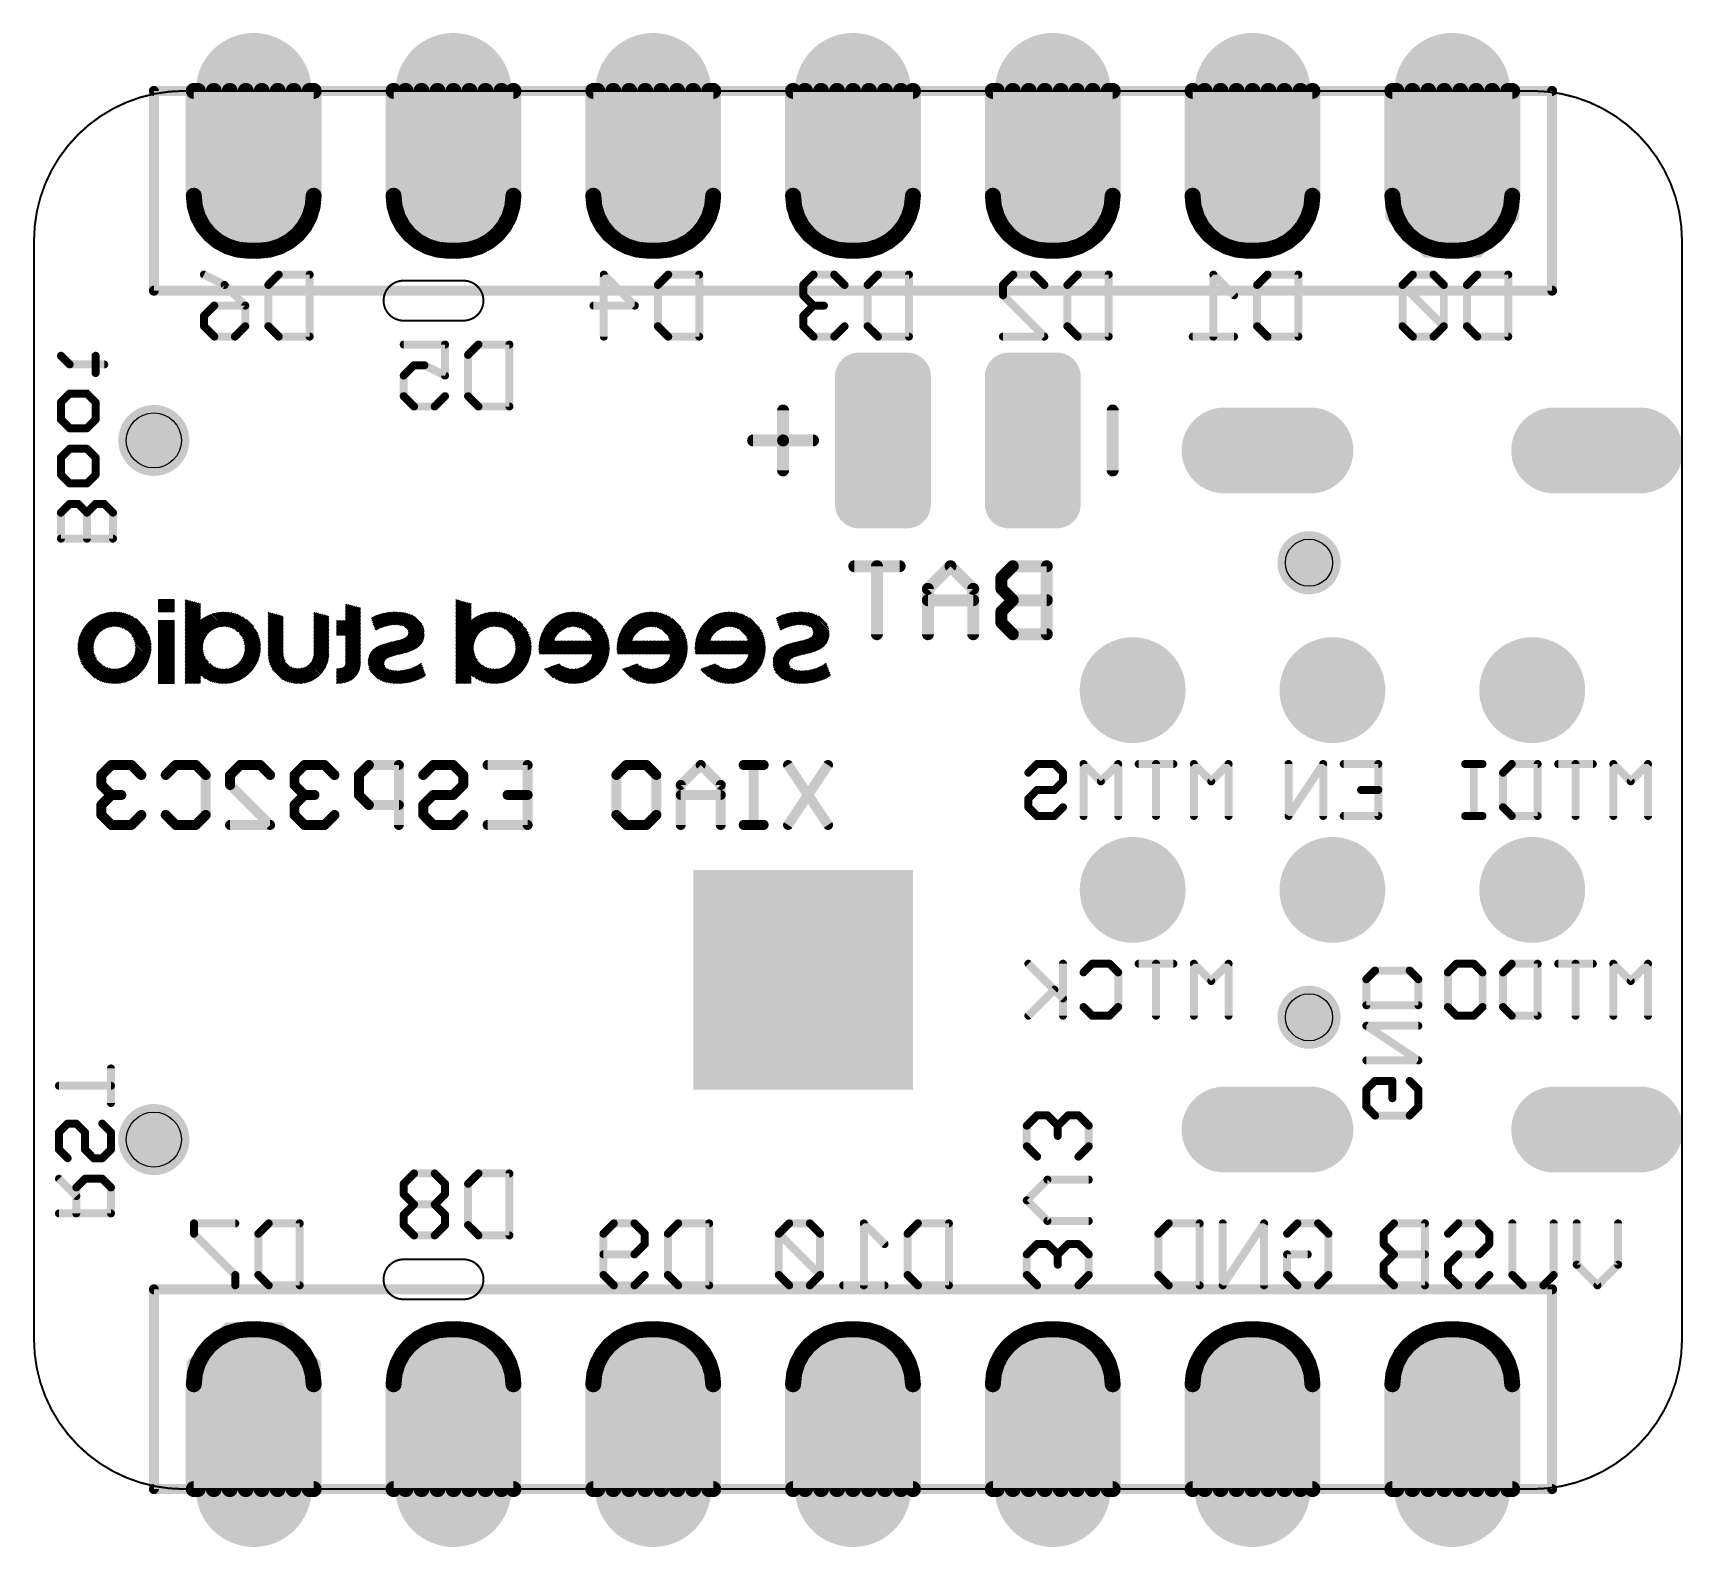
# Model space of a CAD drawing. Extents: x 63.5 to 84.5, y 8.2 to 27.4.
import ezdxf

# ---------------------------------------------------------------- set-up
doc = ezdxf.new("R2010")
doc.units = 0
for name, color, linetype in [('20', 213, 'CONTINUOUS'), ('22', 140, 'CONTINUOUS'), ('26', 140, 'CONTINUOUS'), ('30', 253, 'CONTINUOUS')]:
    doc.layers.add(name, color=color, linetype=linetype)

# ---------------------------------------------------------------- blocks, each defined once
blk = doc.blocks.new('RECT')
blk.add_solid([(-0.5, -0.5), (0.5, -0.5), (-0.5, 0.5), (0.5, 0.5)])
blk = doc.blocks.new('RECT357632X195072R50')
at = {"const_width": 0.3048}
blk.add_lwpolyline([(0.9652, -0.3048), (0.9652, 0.3048, 0.4142), (0.8128, 0.4572), (-0.8128, 0.4572, 0.4142), (-0.9652, 0.3048), (-0.9652, -0.3048, 0.4142), (-0.8128, -0.4572), (0.8128, -0.4572, 0.4142)], format="xyb", close=True, dxfattribs=at)
blk.add_solid([(-0.8382, -0.3302), (0.8382, -0.3302), (-0.8382, 0.3302), (0.8382, 0.3302)])
blk = doc.blocks.new('OCTAGONP')
at = {"const_width": 0.5}
blk.add_lwpolyline([(-0.25, -0.1036), (-0.25, 0.1036), (-0.1036, 0.25), (0.1036, 0.25), (0.25, 0.1036), (0.25, -0.1036), (0.1036, -0.25), (-0.1036, -0.25), (-0.25, -0.1036), (-0.25, 0.1036)], dxfattribs=at)
blk = doc.blocks.new('ROUNDP')
at = {"const_width": 0.5}
blk.add_lwpolyline([(0, -0.25, 1), (0, 0.25, 1), (0, -0.25)], format="xyb", dxfattribs=at)
blk = doc.blocks.new('PIE')
at = {"const_width": 0.5}
blk.add_lwpolyline([(0, -0.25, 1), (0, 0.25, 1), (0, -0.25)], format="xyb", dxfattribs=at)
blk = doc.blocks.new('LONGP100')
at = {"const_width": 1}
blk.add_lwpolyline([(-0.5, 0), (0.5, 0)], dxfattribs=at)
at = {"const_width": 0.5}
for points in [[(-0.5, 0.25, 1), (-0.5, -0.25)], [(0.5, -0.25, 1), (0.5, 0.25)]]:
    blk.add_lwpolyline(points, format="xyb", dxfattribs=at)

msp = doc.modelspace()

# ---------------------------------------------------------------- linework, layer by layer
at = {"layer": '20'}
for points, const_width in [([(65.405, 26.67, 0.4142), (63.5, 24.765)], 0.0254), ([(65.405, 26.6764, 1), (65.405, 26.6637)], 0.0127), ([(65.405, 26.6637, 1), (65.405, 26.6764)], 0.0127), ([(82.55, 26.6764, 1), (82.55, 26.6637)], 0.0127), ([(84.455, 24.765, 0.4142), (82.55, 26.67)], 0.0254), ([(82.55, 26.6637, 1), (82.55, 26.6764)], 0.0127), ([(63.5063, 24.765, 1), (63.4937, 24.765)], 0.0127), ([(63.4937, 24.765, 1), (63.5063, 24.765)], 0.0127), ([(84.4613, 24.765, 1), (84.4487, 24.765)], 0.0127), ([(84.4487, 24.765, 1), (84.4613, 24.765)], 0.0127), ([(68.199, 24.257, 0.4142), (67.945, 24.003)], 0.0254), ([(68.199, 24.2634, 1), (68.199, 24.2507)], 0.0127), ([(68.199, 24.2507, 1), (68.199, 24.2634)], 0.0127), ([(68.961, 24.2634, 1), (68.961, 24.2507)], 0.0127), ([(69.215, 24.003, 0.4142), (68.961, 24.257)], 0.0254), ([(68.961, 24.2507, 1), (68.961, 24.2634)], 0.0127), ([(67.945, 24.003, 0.4142), (68.199, 23.749)], 0.0254), ([(67.9514, 24.003, 1), (67.9387, 24.003)], 0.0127), ([(67.9387, 24.003, 1), (67.9514, 24.003)], 0.0127), ([(68.961, 23.749, 0.4142), (69.215, 24.003)], 0.0254), ([(69.2214, 24.003, 1), (69.2087, 24.003)], 0.0127), ([(69.2087, 24.003, 1), (69.2214, 24.003)], 0.0127), ([(68.199, 23.7554, 1), (68.199, 23.7427)], 0.0127), ([(68.199, 23.7427, 1), (68.199, 23.7554)], 0.0127), ([(68.961, 23.7554, 1), (68.961, 23.7427)], 0.0127), ([(68.961, 23.7427, 1), (68.961, 23.7554)], 0.0127), ([(68.199, 11.811, 0.4142), (67.945, 11.557)], 0.0254), ([(68.199, 11.8173, 1), (68.199, 11.8047)], 0.0127), ([(68.199, 11.8047, 1), (68.199, 11.8173)], 0.0127), ([(69.215, 11.557, 0.4142), (68.961, 11.811)], 0.0254), ([(68.961, 11.8173, 1), (68.961, 11.8047)], 0.0127), ([(68.961, 11.8047, 1), (68.961, 11.8173)], 0.0127), ([(67.945, 11.557, 0.4142), (68.199, 11.303)], 0.0254), ([(67.9514, 11.557, 1), (67.9387, 11.557)], 0.0127), ([(67.9387, 11.557, 1), (67.9514, 11.557)], 0.0127), ([(68.961, 11.303, 0.4142), (69.215, 11.557)], 0.0254), ([(69.2214, 11.557, 1), (69.2087, 11.557)], 0.0127), ([(69.2087, 11.557, 1), (69.2214, 11.557)], 0.0127), ([(68.199, 11.3094, 1), (68.199, 11.2967)], 0.0127), ([(68.199, 11.2967, 1), (68.199, 11.3094)], 0.0127), ([(68.961, 11.3094, 1), (68.961, 11.2967)], 0.0127), ([(68.961, 11.2967, 1), (68.961, 11.3094)], 0.0127), ([(63.5, 10.795, 0.4142), (65.405, 8.89)], 0.0254), ([(63.5063, 10.795, 1), (63.4937, 10.795)], 0.0127), ([(63.4937, 10.795, 1), (63.5063, 10.795)], 0.0127), ([(82.55, 8.89, 0.4142), (84.455, 10.795)], 0.0254), ([(84.4613, 10.795, 1), (84.4487, 10.795)], 0.0127), ([(84.4487, 10.795, 1), (84.4613, 10.795)], 0.0127), ([(65.405, 8.8963, 1), (65.405, 8.8837)], 0.0127), ([(65.405, 8.8837, 1), (65.405, 8.8963)], 0.0127), ([(82.55, 8.8963, 1), (82.55, 8.8837)], 0.0127), ([(82.55, 8.8837, 1), (82.55, 8.8963)], 0.0127)]:
    msp.add_lwpolyline(points, format="xyb", dxfattribs=dict(at, const_width=const_width))
at = {"layer": '20', "const_width": 0.0254}
for points in [[(65.405, 26.67), (82.55, 26.67)], [(63.5, 24.765), (63.5, 10.795)], [(84.455, 10.795), (84.455, 24.765)], [(68.199, 24.257), (68.961, 24.257)], [(68.961, 23.749), (68.199, 23.749)], [(68.199, 11.811), (68.961, 11.811)], [(68.961, 11.303), (68.199, 11.303)], [(65.405, 8.89), (82.55, 8.89)]]:
    msp.add_lwpolyline(points, dxfattribs=at)
at = {"layer": '20'}
for centre, radius in [((65.024, 22.225), 0.35), ((79.713, 20.67), 0.3), ((79.713, 14.89), 0.3), ((65.024, 13.335), 0.35)]:
    msp.add_circle(centre, radius, dxfattribs=at)
at = {"layer": '22', "const_width": 0.0635}
for points in [[(65.0558, 26.67, 1), (64.9922, 26.67)], [(65.024, 26.7018, 1), (65.024, 26.6383)], [(82.8358, 26.67, 1), (82.7722, 26.67)], [(82.804, 26.6383, 1), (82.804, 26.7018)], [(64.9922, 24.13, 1), (65.0558, 24.13)], [(65.024, 24.1618, 1), (65.024, 24.0983)], [(82.7722, 24.13, 1), (82.8358, 24.13)], [(82.804, 24.0983, 1), (82.804, 24.1618)], [(65.0558, 11.43, 1), (64.9922, 11.43)], [(65.024, 11.4618, 1), (65.024, 11.3982)], [(82.8358, 11.43, 1), (82.7722, 11.43)], [(82.804, 11.3982, 1), (82.804, 11.4618)], [(65.024, 8.9218, 1), (65.024, 8.8582)], [(64.9922, 8.89, 1), (65.0558, 8.89)], [(82.7722, 8.89, 1), (82.8358, 8.89)], [(82.804, 8.8582, 1), (82.804, 8.9218)]]:
    msp.add_lwpolyline(points, format="xyb", dxfattribs=at)
at = {"layer": '22', "const_width": 0.127}
for points in [[(65.024, 24.13), (65.024, 26.67)], [(65.024, 26.67), (82.804, 26.67)], [(82.804, 26.67), (82.804, 24.13)], [(82.804, 24.13), (65.024, 24.13)], [(65.024, 8.89), (65.024, 11.43)], [(65.024, 11.43), (82.804, 11.43)], [(82.804, 11.43), (82.804, 8.89)], [(82.804, 8.89), (65.024, 8.89)]]:
    msp.add_lwpolyline(points, dxfattribs=at)
at = {"layer": '26'}
for p, q in [((65.0864, 20.1964), (65.0864, 20.2035)), ((65.0864, 20.2035), (65.097, 20.2035)), ((65.0864, 20.1787), (65.0864, 20.1964)), ((65.2389, 20.0439), (65.0864, 20.1964)), ((65.0864, 20.161), (65.0864, 20.1787)), ((65.2212, 20.0439), (65.0864, 20.1787)), ((65.0864, 20.1434), (65.0864, 20.161)), ((65.2035, 20.0439), (65.0864, 20.161)), ((65.0864, 20.1257), (65.0864, 20.1434)), ((65.1859, 20.0439), (65.0864, 20.1434)), ((65.097, 20.2035), (65.1147, 20.2035)), ((65.2566, 20.0439), (65.097, 20.2035)), ((65.1147, 20.2035), (65.1323, 20.2035)), ((65.2743, 20.0439), (65.1147, 20.2035)), ((65.1323, 20.2035), (65.15, 20.2035)), ((65.2782, 20.0577), (65.1323, 20.2035)), ((65.15, 20.2035), (65.1677, 20.2035)), ((65.2782, 20.0753), (65.15, 20.2035)), ((65.1677, 20.2035), (65.1854, 20.2035)), ((65.2782, 20.093), (65.1677, 20.2035)), ((65.1854, 20.2035), (65.2031, 20.2035)), ((65.2782, 20.1107), (65.1854, 20.2035)), ((65.2031, 20.2035), (65.2207, 20.2035)), ((65.2782, 20.1284), (65.2031, 20.2035)), ((65.2207, 20.2035), (65.2384, 20.2035)), ((65.2782, 20.146), (65.2207, 20.2035)), ((65.2384, 20.2035), (65.2561, 20.2035)), ((65.2782, 20.1637), (65.2384, 20.2035)), ((65.2561, 20.2035), (65.2738, 20.2035)), ((65.2782, 20.1814), (65.2561, 20.2035)), ((65.2738, 20.2035), (65.2782, 20.2035)), ((65.2782, 20.1991), (65.2738, 20.2035)), ((65.2782, 20.2035), (65.2782, 20.1991)), ((65.2782, 20.1991), (65.2782, 20.1814)), ((65.2782, 20.1814), (65.2782, 20.1637)), ((65.2782, 20.1637), (65.2782, 20.146)), ((65.2782, 20.146), (65.2782, 20.1284)), ((65.6157, 20.003), (65.422, 20.1967)), ((65.6157, 19.9853), (65.422, 20.179)), ((65.6157, 19.9677), (65.422, 20.1613)), ((65.6157, 19.95), (65.422, 20.1436)), ((65.6157, 20.0207), (65.4387, 20.1976)), ((65.6157, 20.0384), (65.4629, 20.1912)), ((65.6157, 20.0561), (65.487, 20.1847)), ((65.6157, 20.0737), (65.5112, 20.1782)), ((65.6157, 20.0914), (65.5354, 20.1717)), ((65.6157, 20.1091), (65.5595, 20.1653)), ((65.6157, 20.1268), (65.5837, 20.1588)), ((65.6157, 20.1444), (65.6078, 20.1523)), ((67.653, 19.9633), (67.4713, 20.145)), ((69.058, 20.0078), (68.8644, 20.2015)), ((69.058, 19.9901), (68.8644, 20.1838)), ((69.058, 19.9725), (68.8644, 20.1661)), ((69.058, 19.9548), (68.8644, 20.1484)), ((69.058, 20.0255), (68.8872, 20.1963)), ((69.058, 20.0432), (68.9114, 20.1898)), ((69.058, 20.0609), (68.9356, 20.1833)), ((69.058, 20.0785), (68.9598, 20.1767)), ((69.058, 20.0962), (68.984, 20.1702)), ((69.058, 20.1139), (69.0083, 20.1637)), ((69.058, 20.1316), (69.0325, 20.1571)), ((69.058, 20.1492), (69.0567, 20.1506)), ((64.3533, 19.7982), (64.2177, 19.9338)), ((64.3631, 19.806), (64.2274, 19.9417)), ((64.3735, 19.8134), (64.2374, 19.9494)), ((64.3842, 19.8203), (64.2477, 19.9568)), ((64.3954, 19.8267), (64.2581, 19.964)), ((64.4072, 19.8327), (64.2689, 19.971)), ((64.4193, 19.8383), (64.2799, 19.9777)), ((64.4319, 19.8433), (64.2911, 19.9841)), ((64.4452, 19.8477), (64.3026, 19.9903)), ((64.4592, 19.8514), (64.3143, 19.9962)), ((64.4738, 19.8544), (64.3263, 20.0019)), ((64.4893, 19.8566), (64.3385, 20.0074)), ((64.5056, 19.858), (64.3511, 20.0125)), ((64.5227, 19.8585), (64.364, 20.0173)), ((64.5409, 19.8581), (64.3772, 20.0218)), ((64.5603, 19.8563), (64.3908, 20.0259)), ((64.5815, 19.8529), (64.4047, 20.0296)), ((64.6053, 19.8467), (64.419, 20.033)), ((64.6342, 19.8354), (64.4337, 20.0359)), ((64.6745, 19.8128), (64.4489, 20.0385)), ((64.9842, 19.5208), (64.4645, 20.0405)), ((64.9866, 19.5361), (64.4805, 20.0421)), ((64.9885, 19.5519), (64.4971, 20.0433)), ((64.9898, 19.5683), (64.5142, 20.0439)), ((64.9905, 19.5853), (64.5319, 20.0439)), ((64.9905, 19.6029), (64.5501, 20.0433)), ((64.9897, 19.6213), (64.5691, 20.042)), ((64.9881, 19.6407), (64.5889, 20.0399)), ((64.9854, 19.661), (64.6097, 20.0368)), ((64.9815, 19.6826), (64.6318, 20.0323)), ((64.9759, 19.7059), (64.6555, 20.0263)), ((64.9683, 19.7312), (64.6816, 20.0178)), ((64.9576, 19.7595), (64.7113, 20.0059)), ((64.9422, 19.7926), (64.7455, 19.9893)), ((64.9171, 19.8354), (64.7894, 19.9631)), ((65.0864, 20.108), (65.0864, 20.1257)), ((65.1682, 20.0439), (65.0864, 20.1257)), ((65.0864, 20.0903), (65.0864, 20.108)), ((65.1505, 20.0439), (65.0864, 20.108)), ((65.0864, 20.0726), (65.0864, 20.0903)), ((65.1328, 20.0439), (65.0864, 20.0903)), ((65.0864, 20.055), (65.0864, 20.0726)), ((65.1151, 20.0439), (65.0864, 20.0726)), ((65.0864, 20.0439), (65.0864, 20.055)), ((65.0975, 20.0439), (65.0864, 20.055)), ((65.0975, 20.0439), (65.0864, 20.0439)), ((65.0864, 19.9312), (65.0864, 19.9375)), ((65.0864, 19.9375), (65.0978, 19.9375)), ((65.1151, 20.0439), (65.0975, 20.0439)), ((65.0978, 19.9375), (65.1155, 19.9375)), ((65.2782, 19.7571), (65.0978, 19.9375)), ((65.1328, 20.0439), (65.1151, 20.0439)), ((65.1155, 19.9375), (65.1332, 19.9375)), ((65.2782, 19.7748), (65.1155, 19.9375)), ((65.1505, 20.0439), (65.1328, 20.0439)), ((65.1332, 19.9375), (65.1508, 19.9375)), ((65.2782, 19.7925), (65.1332, 19.9375)), ((65.1682, 20.0439), (65.1505, 20.0439)), ((65.1508, 19.9375), (65.1685, 19.9375)), ((65.2782, 19.8102), (65.1508, 19.9375)), ((65.1859, 20.0439), (65.1682, 20.0439)), ((65.1685, 19.9375), (65.1862, 19.9375)), ((65.2782, 19.8278), (65.1685, 19.9375)), ((65.2035, 20.0439), (65.1859, 20.0439)), ((65.1862, 19.9375), (65.2039, 19.9375)), ((65.2782, 19.8455), (65.1862, 19.9375)), ((65.2212, 20.0439), (65.2035, 20.0439)), ((65.2039, 19.9375), (65.2216, 19.9375)), ((65.2782, 19.8632), (65.2039, 19.9375)), ((65.2389, 20.0439), (65.2212, 20.0439)), ((65.2216, 19.9375), (65.2392, 19.9375)), ((65.2782, 19.8809), (65.2216, 19.9375)), ((65.2566, 20.0439), (65.2389, 20.0439)), ((65.2392, 19.9375), (65.2569, 19.9375)), ((65.2782, 19.8986), (65.2392, 19.9375)), ((65.2743, 20.0439), (65.2566, 20.0439)), ((65.2569, 19.9375), (65.2746, 19.9375)), ((65.2782, 19.9162), (65.2569, 19.9375)), ((65.2782, 20.0439), (65.2743, 20.0439)), ((65.2746, 19.9375), (65.2782, 19.9375)), ((65.2782, 19.9339), (65.2746, 19.9375)), ((65.2782, 20.1284), (65.2782, 20.1107)), ((65.2782, 20.1107), (65.2782, 20.093)), ((65.2782, 20.093), (65.2782, 20.0753)), ((65.2782, 20.0753), (65.2782, 20.0577)), ((65.2782, 20.0577), (65.2782, 20.0439)), ((65.2782, 19.9375), (65.2782, 19.9339)), ((65.2782, 19.9339), (65.2782, 19.9162)), ((65.7475, 19.8005), (65.422, 20.126)), ((65.7379, 19.7924), (65.422, 20.1083)), ((65.7288, 19.7839), (65.422, 20.0906)), ((65.7201, 19.7749), (65.422, 20.0729)), ((65.7118, 19.7655), (65.422, 20.0553)), ((65.7039, 19.7557), (65.422, 20.0376)), ((65.6964, 19.7455), (65.422, 20.0199)), ((65.6894, 19.7349), (65.422, 20.0022)), ((65.6827, 19.7238), (65.422, 19.9845)), ((65.6766, 19.7123), (65.422, 19.9669)), ((65.6708, 19.7004), (65.422, 19.9492)), ((65.6656, 19.6879), (65.422, 19.9315)), ((65.7575, 19.8082), (65.6217, 19.944)), ((65.768, 19.8154), (65.6318, 19.9516)), ((65.7789, 19.8221), (65.6421, 19.9589)), ((65.7903, 19.8284), (65.6527, 19.966)), ((65.8021, 19.8343), (65.6635, 19.9729)), ((65.8144, 19.8397), (65.6746, 19.9795)), ((65.8273, 19.8445), (65.6859, 19.9859)), ((65.8408, 19.8486), (65.6974, 19.992)), ((65.855, 19.8521), (65.7093, 19.9978)), ((65.8699, 19.8549), (65.7213, 20.0034)), ((65.8856, 19.8568), (65.7337, 20.0088)), ((65.9022, 19.8579), (65.7463, 20.0138)), ((65.9197, 19.8581), (65.7593, 20.0185)), ((65.9382, 19.8573), (65.7727, 20.0228)), ((65.9581, 19.8551), (65.7863, 20.0268)), ((65.98, 19.8508), (65.8004, 20.0304)), ((66.0052, 19.8433), (65.8149, 20.0337)), ((66.0366, 19.8296), (65.8297, 20.0365)), ((66.0925, 19.7914), (65.845, 20.0389)), ((66.3761, 19.5255), (65.8608, 20.0408)), ((66.3783, 19.541), (65.877, 20.0422)), ((66.38, 19.557), (65.8937, 20.0432)), ((66.3811, 19.5735), (65.911, 20.0436)), ((66.3815, 19.5907), (65.9288, 20.0434)), ((66.3813, 19.6086), (65.9473, 20.0426)), ((66.3803, 19.6273), (65.9665, 20.0411)), ((66.3783, 19.647), (65.9867, 20.0386)), ((66.3753, 19.6677), (66.0079, 20.0351)), ((66.3708, 19.6898), (66.0305, 20.0302)), ((66.3646, 19.7137), (66.0549, 20.0234)), ((66.3561, 19.7399), (66.082, 20.014)), ((66.3441, 19.7696), (66.113, 20.0007)), ((66.3264, 19.805), (66.1495, 19.9818)), ((66.294, 19.855), (66.2007, 19.9484)), ((66.6697, 19.8329), (66.4774, 20.0252)), ((66.6697, 19.8152), (66.4774, 20.0075)), ((66.6697, 19.7975), (66.4774, 19.9898)), ((66.6697, 19.7799), (66.4774, 19.9721)), ((66.6697, 19.7622), (66.4774, 19.9545)), ((66.6697, 19.7445), (66.4774, 19.9368)), ((66.6697, 19.8506), (66.479, 20.0413)), ((66.6697, 19.8682), (66.5031, 20.0348)), ((66.6697, 19.8859), (66.5272, 20.0284)), ((66.6697, 19.9036), (66.5513, 20.022)), ((66.6697, 19.9213), (66.5754, 20.0156)), ((66.6697, 19.939), (66.5995, 20.0092)), ((66.6697, 19.9566), (66.6236, 20.0027)), ((66.6697, 19.9743), (66.6477, 19.9963)), ((67.2507, 19.8352), (67.0585, 20.0275)), ((67.2507, 19.8175), (67.0585, 20.0098)), ((67.2507, 19.7998), (67.0585, 19.9921)), ((67.2507, 19.7822), (67.0585, 19.9744)), ((67.2507, 19.7645), (67.0585, 19.9567)), ((67.2507, 19.7468), (67.0585, 19.9391)), ((67.2507, 19.8529), (67.0626, 20.0411)), ((67.2507, 19.8706), (67.0867, 20.0346)), ((67.2507, 19.8882), (67.1108, 20.0281)), ((67.2507, 19.9059), (67.135, 20.0217)), ((67.2507, 19.9236), (67.1591, 20.0152)), ((67.2507, 19.9413), (67.1833, 20.0088)), ((67.2507, 19.9589), (67.2074, 20.0023)), ((67.2507, 19.9766), (67.2315, 19.9959)), ((67.653, 19.6274), (67.3466, 19.9338)), ((67.653, 19.6451), (67.3609, 19.9372)), ((67.653, 19.6628), (67.3786, 19.9372)), ((67.653, 19.6805), (67.3962, 19.9372)), ((67.653, 19.6981), (67.4139, 19.9372)), ((67.653, 19.7158), (67.4316, 19.9372)), ((67.653, 19.7335), (67.4493, 19.9372)), ((67.653, 19.9456), (67.4607, 20.1379)), ((67.653, 19.928), (67.4607, 20.1202)), ((67.653, 19.9103), (67.4607, 20.1025)), ((67.653, 19.8926), (67.4607, 20.0849)), ((67.653, 19.8749), (67.4607, 20.0672)), ((67.653, 19.8572), (67.4607, 20.0495)), ((67.653, 19.8396), (67.4607, 20.0318)), ((67.653, 19.8219), (67.4607, 20.0142)), ((67.653, 19.8042), (67.4607, 19.9965)), ((67.653, 19.7865), (67.4607, 19.9788)), ((67.653, 19.7689), (67.4607, 19.9611)), ((67.653, 19.7512), (67.4607, 19.9434)), ((67.653, 19.981), (67.4954, 20.1386)), ((67.653, 19.9987), (67.5194, 20.1322)), ((67.653, 20.0163), (67.5435, 20.1258)), ((67.653, 20.034), (67.5676, 20.1194)), ((67.653, 20.0517), (67.5916, 20.113)), ((67.653, 20.0694), (67.6157, 20.1066)), ((67.653, 20.0871), (67.6398, 20.1002)), ((67.9148, 19.8429), (67.7897, 19.968)), ((67.9023, 19.8377), (67.794, 19.946)), ((67.9275, 19.8479), (67.8008, 19.9746)), ((67.9404, 19.8526), (67.8122, 19.9809)), ((67.9537, 19.8571), (67.8239, 19.9868)), ((67.9672, 19.8612), (67.8359, 19.9925)), ((67.981, 19.8651), (67.8482, 19.9979)), ((67.9952, 19.8686), (67.8608, 20.003)), ((68.0097, 19.8718), (67.8736, 20.0078)), ((68.0246, 19.8745), (67.8868, 20.0123)), ((68.0399, 19.8769), (67.9002, 20.0166)), ((68.0558, 19.8787), (67.9139, 20.0206)), ((68.0722, 19.88), (67.9279, 20.0242)), ((68.0893, 19.8806), (67.9422, 20.0276)), ((68.1071, 19.8804), (67.9568, 20.0307)), ((68.1258, 19.8794), (67.9716, 20.0335)), ((68.1456, 19.8773), (67.9868, 20.036)), ((68.1671, 19.8735), (68.0023, 20.0382)), ((68.1919, 19.8663), (68.0181, 20.0401)), ((68.4297, 19.6462), (68.0343, 20.0416)), ((68.4364, 19.6572), (68.0508, 20.0428)), ((68.4424, 19.6689), (68.0677, 20.0436)), ((68.4477, 19.6812), (68.0849, 20.044)), ((68.4523, 19.6943), (68.1026, 20.044)), ((68.4562, 19.7081), (68.1208, 20.0435)), ((68.4593, 19.7227), (68.1395, 20.0425)), ((68.4615, 19.7381), (68.1588, 20.0409)), ((68.4628, 19.7545), (68.1788, 20.0386)), ((68.4632, 19.7718), (68.1996, 20.0354)), ((68.4625, 19.7902), (68.2216, 20.0311)), ((68.4602, 19.8102), (68.245, 20.0253)), ((68.4558, 19.8322), (68.2705, 20.0175)), ((68.448, 19.8577), (68.2994, 20.0063)), ((68.4331, 19.8903), (68.3352, 19.9882)), ((69.1925, 19.8026), (68.8644, 20.1308)), ((69.1828, 19.7947), (68.8644, 20.1131)), ((69.1735, 19.7863), (68.8644, 20.0954)), ((69.1647, 19.7774), (68.8644, 20.0777)), ((69.1563, 19.7681), (68.8644, 20.0601)), ((69.1484, 19.7584), (68.8644, 20.0424)), ((69.1408, 19.7483), (68.8644, 20.0247)), ((69.1336, 19.7378), (68.8644, 20.007)), ((69.1268, 19.7269), (68.8644, 19.9893)), ((69.1205, 19.7155), (68.8644, 19.9717)), ((69.1147, 19.7037), (68.8644, 19.954)), ((69.1093, 19.6913), (68.8644, 19.9363)), ((69.2026, 19.8102), (69.0668, 19.946)), ((69.2132, 19.8173), (69.0769, 19.9536)), ((69.2243, 19.8239), (69.0873, 19.9609)), ((69.2358, 19.83), (69.0979, 19.9679)), ((69.2478, 19.8358), (69.1088, 19.9747)), ((69.2602, 19.841), (69.12, 19.9812)), ((69.2732, 19.8457), (69.1313, 19.9876)), ((69.2869, 19.8497), (69.143, 19.9936)), ((69.3013, 19.8529), (69.1549, 19.9994)), ((69.3164, 19.8555), (69.167, 20.0049)), ((69.3324, 19.8572), (69.1794, 20.0102)), ((69.3492, 19.8581), (69.1922, 20.0151)), ((69.3669, 19.858), (69.2053, 20.0197)), ((69.3858, 19.8568), (69.2187, 20.0239)), ((69.4062, 19.8541), (69.2325, 20.0278)), ((69.4288, 19.8492), (69.2466, 20.0313)), ((69.4553, 19.8404), (69.2612, 20.0345)), ((69.4894, 19.8239), (69.2762, 20.0372)), ((69.8165, 19.5145), (69.2916, 20.0394)), ((69.8191, 19.5296), (69.3075, 20.0412)), ((69.8211, 19.5452), (69.3238, 20.0426)), ((69.8227, 19.5614), (69.3407, 20.0433)), ((69.8236, 19.5781), (69.3581, 20.0436)), ((69.8239, 19.5955), (69.3762, 20.0433)), ((69.8234, 19.6136), (69.3948, 20.0423)), ((69.8222, 19.6326), (69.4143, 20.0405)), ((69.82, 19.6525), (69.4347, 20.0378)), ((69.8165, 19.6736), (69.4562, 20.0339)), ((69.8117, 19.6961), (69.4793, 20.0285)), ((69.8049, 19.7206), (69.5043, 20.0212)), ((69.7956, 19.7476), (69.5324, 20.0108)), ((69.7823, 19.7785), (69.5646, 19.9962)), ((69.7622, 19.8163), (69.6035, 19.975)), ((70.2016, 19.8012), (70.0678, 19.935)), ((70.2117, 19.8087), (70.0771, 19.9433)), ((70.2223, 19.8159), (70.0867, 19.9514)), ((70.2332, 19.8226), (70.0966, 19.9593)), ((70.2445, 19.8289), (70.1067, 19.9668)), ((70.2563, 19.8348), (70.1171, 19.974)), ((70.2686, 19.8402), (70.1279, 19.981)), ((70.2815, 19.845), (70.1389, 19.9876)), ((70.295, 19.8492), (70.1502, 19.994)), ((70.3091, 19.8527), (70.1619, 20)), ((70.3241, 19.8554), (70.1739, 20.0057)), ((70.3402, 19.8571), (70.1862, 20.011)), ((70.3574, 19.8575), (70.1989, 20.016)), ((70.3761, 19.8565), (70.2119, 20.0207)), ((70.3965, 19.8537), (70.2253, 20.0249)), ((70.4194, 19.8485), (70.2391, 20.0288)), ((70.4461, 19.8395), (70.2533, 20.0323)), ((70.4811, 19.8221), (70.2679, 20.0354)), ((70.8108, 19.5102), (70.283, 20.038)), ((70.813, 19.5257), (70.2985, 20.0402)), ((70.8146, 19.5417), (70.3145, 20.0419)), ((70.8157, 19.5583), (70.331, 20.043)), ((70.8162, 19.5755), (70.348, 20.0437)), ((70.816, 19.5934), (70.3656, 20.0438)), ((70.8152, 19.6118), (70.3839, 20.0432)), ((70.8136, 19.6311), (70.403, 20.0417)), ((70.8113, 19.6511), (70.423, 20.0394)), ((70.8079, 19.6722), (70.4441, 20.0359)), ((70.8032, 19.6945), (70.4666, 20.0312)), ((70.797, 19.7184), (70.4907, 20.0247)), ((70.7886, 19.7445), (70.517, 20.0161)), ((70.7772, 19.7736), (70.5466, 20.0042)), ((70.7604, 19.808), (70.5815, 19.987)), ((70.7309, 19.8552), (70.6292, 19.957)), ((71.1925, 19.8002), (71.0589, 19.9338)), ((71.2027, 19.8077), (71.0682, 19.9422)), ((71.2131, 19.8149), (71.0777, 19.9504)), ((71.224, 19.8217), (71.0875, 19.9582)), ((71.2353, 19.8281), (71.0976, 19.9658)), ((71.2471, 19.8341), (71.108, 19.9731)), ((71.2593, 19.8395), (71.1187, 19.9801)), ((71.2721, 19.8444), (71.1297, 19.9867)), ((71.2854, 19.8487), (71.141, 19.9931)), ((71.2995, 19.8523), (71.1526, 19.9992)), ((71.3144, 19.8551), (71.1646, 20.0049)), ((71.3303, 19.8569), (71.1769, 20.0103)), ((71.3474, 19.8575), (71.1895, 20.0154)), ((71.3659, 19.8567), (71.2025, 20.0201)), ((71.386, 19.8542), (71.2158, 20.0244)), ((71.4085, 19.8494), (71.2296, 20.0283)), ((71.4345, 19.841), (71.2437, 20.0319)), ((71.4679, 19.8254), (71.2583, 20.035)), ((71.8028, 19.5082), (71.2732, 20.0377)), ((71.805, 19.5236), (71.2887, 20.0399)), ((71.8068, 19.5395), (71.3046, 20.0417)), ((71.8079, 19.556), (71.321, 20.0429)), ((71.8085, 19.5731), (71.338, 20.0436)), ((71.8084, 19.5909), (71.3555, 20.0438)), ((71.8077, 19.6093), (71.3737, 20.0433)), ((71.8062, 19.6284), (71.3927, 20.042)), ((71.804, 19.6484), (71.4126, 20.0398)), ((71.8007, 19.6693), (71.4335, 20.0365)), ((71.7962, 19.6914), (71.4558, 20.0319)), ((71.7903, 19.7151), (71.4797, 20.0257)), ((71.7822, 19.7408), (71.5057, 20.0174)), ((71.7713, 19.7695), (71.5347, 20.006)), ((71.7554, 19.803), (71.5686, 19.9898)), ((71.7288, 19.8473), (71.6135, 19.9626)), ((72.1835, 19.7991), (72.05, 19.9327)), ((72.1936, 19.8067), (72.0592, 19.9411)), ((72.204, 19.814), (72.0687, 19.9493)), ((72.2149, 19.8208), (72.0785, 19.9572)), ((72.2261, 19.8273), (72.0886, 19.9648)), ((72.2378, 19.8333), (72.0989, 19.9721)), ((72.2499, 19.8388), (72.1096, 19.9791)), ((72.2626, 19.8438), (72.1206, 19.9859)), ((72.2759, 19.8482), (72.1318, 19.9923)), ((72.2899, 19.8519), (72.1434, 19.9984)), ((72.3047, 19.8548), (72.1553, 20.0042)), ((72.3204, 19.8567), (72.1675, 20.0096)), ((72.3373, 19.8575), (72.1801, 20.0147)), ((72.3556, 19.8569), (72.193, 20.0195)), ((72.3755, 19.8547), (72.2063, 20.0238)), ((72.3976, 19.8502), (72.22, 20.0278)), ((72.4231, 19.8424), (72.2341, 20.0314)), ((72.455, 19.8282), (72.2486, 20.0346)), ((72.7948, 19.5061), (72.2635, 20.0373)), ((72.7971, 19.5215), (72.2789, 20.0396)), ((72.7989, 19.5373), (72.2948, 20.0415)), ((72.8001, 19.5538), (72.3111, 20.0428)), ((72.8008, 19.5708), (72.328, 20.0436)), ((72.8008, 19.5885), (72.3454, 20.0438)), ((72.8001, 19.6068), (72.3635, 20.0434)), ((72.7988, 19.6258), (72.3824, 20.0422)), ((72.7966, 19.6456), (72.4022, 20.0401)), ((72.7935, 19.6664), (72.423, 20.037)), ((72.7892, 19.6884), (72.445, 20.0326)), ((72.7835, 19.7118), (72.4687, 20.0266)), ((72.7758, 19.7372), (72.4943, 20.0186)), ((72.7653, 19.7654), (72.5229, 20.0078)), ((72.7503, 19.7981), (72.556, 19.9924)), ((72.7259, 19.8401), (72.5986, 19.9675)), ((73.06, 19.8419), (72.9353, 19.9666)), ((73.0476, 19.8366), (72.944, 19.9403)), ((73.0727, 19.8469), (72.9463, 19.9733)), ((73.0856, 19.8517), (72.9577, 19.9796)), ((73.0988, 19.8562), (72.9693, 19.9856)), ((73.1122, 19.8604), (72.9813, 19.9914)), ((73.126, 19.8643), (72.9935, 19.9968)), ((73.1401, 19.8679), (73.006, 20.002)), ((73.1545, 19.8711), (73.0188, 20.0068)), ((73.1693, 19.874), (73.0319, 20.0114)), ((73.1846, 19.8764), (73.0453, 20.0157)), ((73.2003, 19.8784), (73.0589, 20.0198)), ((73.2166, 19.8798), (73.0729, 20.0235)), ((73.2335, 19.8805), (73.0871, 20.0269)), ((73.2512, 19.8805), (73.1016, 20.0301)), ((73.2697, 19.8797), (73.1164, 20.033)), ((73.2892, 19.8779), (73.1315, 20.0356)), ((73.3103, 19.8745), (73.1469, 20.0378)), ((73.3342, 19.8682), (73.1627, 20.0397)), ((73.3668, 19.8534), (73.1788, 20.0413)), ((73.5829, 19.6549), (73.1952, 20.0426)), ((73.5891, 19.6664), (73.212, 20.0435)), ((73.5945, 19.6786), (73.2292, 20.044)), ((73.5993, 19.6915), (73.2468, 20.044)), ((73.6033, 19.7051), (73.2649, 20.0436)), ((73.6066, 19.7196), (73.2834, 20.0427)), ((73.609, 19.7349), (73.3026, 20.0413)), ((73.6105, 19.751), (73.3224, 20.0391)), ((73.6111, 19.7681), (73.3431, 20.0361)), ((73.6106, 19.7863), (73.3648, 20.0321)), ((73.6087, 19.8059), (73.3879, 20.0267)), ((73.6048, 19.8274), (73.4129, 20.0193)), ((73.5979, 19.852), (73.4409, 20.009)), ((73.5851, 19.8825), (73.4747, 19.9929)), ((64.2612, 19.5367), (64.0761, 19.7218)), ((64.2579, 19.5577), (64.0805, 19.7351)), ((64.2563, 19.577), (64.0852, 19.7481)), ((64.256, 19.5949), (64.0902, 19.7607)), ((64.2568, 19.6118), (64.0956, 19.773)), ((64.2585, 19.6278), (64.1013, 19.785)), ((64.2611, 19.6429), (64.1072, 19.7968)), ((64.2644, 19.6572), (64.1134, 19.8082)), ((64.2684, 19.6709), (64.1199, 19.8194)), ((64.273, 19.684), (64.1266, 19.8304)), ((64.2781, 19.6966), (64.1336, 19.841)), ((64.2836, 19.7087), (64.1409, 19.8514)), ((64.2896, 19.7204), (64.1484, 19.8616)), ((64.2961, 19.7316), (64.1562, 19.8715)), ((64.303, 19.7423), (64.1643, 19.8811)), ((64.3104, 19.7527), (64.1725, 19.8905)), ((64.3181, 19.7626), (64.1811, 19.8997)), ((64.3263, 19.7721), (64.1899, 19.9086)), ((64.3348, 19.7813), (64.1989, 19.9172)), ((64.3438, 19.79), (64.2082, 19.9256)), ((64.9814, 19.5059), (64.7425, 19.7448)), ((65.0864, 19.9135), (65.0864, 19.9312)), ((65.2782, 19.7395), (65.0864, 19.9312)), ((65.0864, 19.8959), (65.0864, 19.9135)), ((65.2782, 19.7218), (65.0864, 19.9135)), ((65.0864, 19.8782), (65.0864, 19.8959)), ((65.2782, 19.7041), (65.0864, 19.8959)), ((65.0864, 19.8605), (65.0864, 19.8782)), ((65.2782, 19.6864), (65.0864, 19.8782)), ((65.0864, 19.8428), (65.0864, 19.8605)), ((65.2782, 19.6687), (65.0864, 19.8605)), ((65.0864, 19.8252), (65.0864, 19.8428)), ((65.2782, 19.6511), (65.0864, 19.8428)), ((65.0864, 19.8075), (65.0864, 19.8252)), ((65.2782, 19.6334), (65.0864, 19.8252)), ((65.0864, 19.7898), (65.0864, 19.8075)), ((65.2782, 19.6157), (65.0864, 19.8075)), ((65.0864, 19.7721), (65.0864, 19.7898)), ((65.2782, 19.598), (65.0864, 19.7898)), ((65.0864, 19.7544), (65.0864, 19.7721)), ((65.2782, 19.5803), (65.0864, 19.7721)), ((65.0864, 19.7368), (65.0864, 19.7544)), ((65.2782, 19.5627), (65.0864, 19.7544)), ((65.0864, 19.7191), (65.0864, 19.7368)), ((65.2782, 19.545), (65.0864, 19.7368)), ((65.2782, 19.9162), (65.2782, 19.8986)), ((65.2782, 19.8986), (65.2782, 19.8809)), ((65.2782, 19.8809), (65.2782, 19.8632)), ((65.2782, 19.8632), (65.2782, 19.8455)), ((65.2782, 19.8455), (65.2782, 19.8278)), ((65.2782, 19.8278), (65.2782, 19.8102)), ((65.2782, 19.8102), (65.2782, 19.7925)), ((65.2782, 19.7925), (65.2782, 19.7748)), ((65.2782, 19.7748), (65.2782, 19.7571)), ((65.2782, 19.7571), (65.2782, 19.7395)), ((65.2782, 19.7395), (65.2782, 19.7218)), ((65.2782, 19.7218), (65.2782, 19.7041)), ((65.6608, 19.675), (65.422, 19.9138)), ((65.6567, 19.6615), (65.422, 19.8962)), ((65.6531, 19.6474), (65.422, 19.8785)), ((65.6503, 19.6326), (65.422, 19.8608)), ((65.6482, 19.6169), (65.422, 19.8431)), ((65.6471, 19.6004), (65.422, 19.8254)), ((65.647, 19.5828), (65.422, 19.8078)), ((65.6482, 19.5639), (65.422, 19.7901)), ((65.6509, 19.5436), (65.422, 19.7724)), ((65.6557, 19.521), (65.422, 19.7547)), ((65.6638, 19.4953), (65.422, 19.737)), ((66.3734, 19.5105), (66.1121, 19.7718)), ((66.6697, 19.7268), (66.4774, 19.9191)), ((66.6697, 19.7092), (66.4774, 19.9014)), ((66.6697, 19.6915), (66.4774, 19.8838)), ((66.6697, 19.6738), (66.4774, 19.8661)), ((66.6697, 19.6561), (66.4774, 19.8484)), ((66.6697, 19.6384), (66.4774, 19.8307)), ((66.6697, 19.6208), (66.4774, 19.813)), ((66.6697, 19.6031), (66.4774, 19.7954)), ((66.6697, 19.5854), (66.4774, 19.7777)), ((66.6697, 19.5677), (66.4774, 19.76)), ((66.6697, 19.5501), (66.4774, 19.7423)), ((66.6697, 19.5324), (66.4774, 19.7247)), ((67.2507, 19.7291), (67.0585, 19.9214)), ((67.2507, 19.7114), (67.0585, 19.9037)), ((67.2507, 19.6938), (67.0585, 19.886)), ((67.2507, 19.6761), (67.0585, 19.8684)), ((67.2507, 19.6584), (67.0585, 19.8507)), ((67.2507, 19.6407), (67.0585, 19.833)), ((67.2507, 19.6231), (67.0585, 19.8153)), ((67.2507, 19.6054), (67.0585, 19.7977)), ((67.2507, 19.5877), (67.0585, 19.78)), ((67.2507, 19.57), (67.0585, 19.7623)), ((67.2507, 19.5524), (67.0585, 19.7446)), ((67.2507, 19.5347), (67.0585, 19.7269)), ((67.653, 19.6098), (67.3466, 19.9161)), ((67.653, 19.5921), (67.3466, 19.8984)), ((67.653, 19.5744), (67.3466, 19.8807)), ((67.653, 19.5567), (67.3466, 19.8631)), ((67.4471, 19.7449), (67.3466, 19.8454)), ((67.4294, 19.7449), (67.3466, 19.8277)), ((67.4117, 19.7449), (67.3466, 19.81)), ((67.3941, 19.7449), (67.3466, 19.7924)), ((67.3764, 19.7449), (67.3466, 19.7747)), ((67.3587, 19.7449), (67.3466, 19.757)), ((67.653, 19.539), (67.4607, 19.7313)), ((67.8901, 19.8323), (67.8041, 19.9182)), ((67.8781, 19.8266), (67.8143, 19.8904)), ((67.8663, 19.8207), (67.8245, 19.8625)), ((67.8547, 19.8146), (67.8346, 19.8347)), ((68.3676, 19.5845), (68.2293, 19.7228)), ((68.3779, 19.5919), (68.239, 19.7308)), ((68.3878, 19.5997), (68.2475, 19.7401)), ((68.3972, 19.6079), (68.2542, 19.7509)), ((68.4224, 19.6358), (68.2587, 19.7995)), ((68.4062, 19.6167), (68.2589, 19.7639)), ((68.4146, 19.626), (68.2608, 19.7798)), ((69.1044, 19.6786), (68.8644, 19.9186)), ((69.1001, 19.6653), (68.8644, 19.901)), ((69.0964, 19.6513), (68.8644, 19.8833)), ((69.0933, 19.6367), (68.8644, 19.8656)), ((69.0911, 19.6212), (68.8644, 19.8479)), ((69.0897, 19.605), (68.8644, 19.8302)), ((69.0893, 19.5877), (68.8644, 19.8126)), ((69.0901, 19.5692), (68.8644, 19.7949)), ((69.0923, 19.5493), (68.8644, 19.7772)), ((69.0965, 19.5274), (68.8644, 19.7595)), ((69.1035, 19.5027), (68.8644, 19.7418)), ((69.1154, 19.4731), (68.8644, 19.7242)), ((69.8135, 19.4999), (69.5876, 19.7257)), ((69.7172, 19.879), (69.6673, 19.9289)), ((70.1601, 19.5068), (69.9407, 19.7262)), ((70.1778, 19.5068), (69.9449, 19.7397)), ((70.1954, 19.5068), (69.9494, 19.7528)), ((70.2131, 19.5068), (69.9543, 19.7656)), ((70.2308, 19.5068), (69.9594, 19.7782)), ((70.2485, 19.5068), (69.9648, 19.7905)), ((70.2661, 19.5068), (69.9705, 19.8025)), ((70.2838, 19.5068), (69.9764, 19.8142)), ((70.1174, 19.6909), (69.9826, 19.8257)), ((70.1218, 19.7042), (69.9891, 19.8369)), ((70.1274, 19.7163), (69.9958, 19.8479)), ((70.1338, 19.7276), (70.0028, 19.8586)), ((70.1408, 19.7383), (70.01, 19.8691)), ((70.1483, 19.7484), (70.0175, 19.8792)), ((70.1562, 19.7582), (70.0252, 19.8892)), ((70.1646, 19.7675), (70.0332, 19.8989)), ((70.1733, 19.7765), (70.0414, 19.9083)), ((70.1823, 19.7851), (70.05, 19.9174)), ((70.1918, 19.7933), (70.0587, 19.9263)), ((70.8081, 19.4952), (70.5742, 19.7291)), ((71.15, 19.5068), (70.9325, 19.7244)), ((71.1677, 19.5068), (70.9367, 19.7379)), ((71.1854, 19.5068), (70.9412, 19.751)), ((71.2031, 19.5068), (70.9459, 19.7639)), ((71.2207, 19.5068), (70.951, 19.7765)), ((71.2384, 19.5068), (70.9564, 19.7889)), ((71.2561, 19.5068), (70.962, 19.8009)), ((71.2738, 19.5068), (70.9679, 19.8127)), ((71.1093, 19.689), (70.9741, 19.8242)), ((71.1134, 19.7025), (70.9805, 19.8354)), ((71.1189, 19.7147), (70.9872, 19.8464)), ((71.1252, 19.7261), (70.9941, 19.8572)), ((71.1321, 19.7369), (71.0013, 19.8677)), ((71.1396, 19.7471), (71.0088, 19.8779)), ((71.1474, 19.7569), (71.0165, 19.8879)), ((71.1557, 19.7663), (71.0244, 19.8976)), ((71.1644, 19.7753), (71.0327, 19.907)), ((71.1734, 19.7839), (71.0411, 19.9162)), ((71.1828, 19.7922), (71.0499, 19.9252)), ((71.8, 19.4932), (71.5694, 19.7239)), ((72.14, 19.5068), (71.9243, 19.7225)), ((72.1577, 19.5068), (71.9284, 19.7361)), ((72.1753, 19.5068), (71.9329, 19.7493)), ((72.193, 19.5068), (71.9376, 19.7622)), ((72.2107, 19.5068), (71.9426, 19.7749)), ((72.2284, 19.5068), (71.948, 19.7872)), ((72.246, 19.5068), (71.9536, 19.7993)), ((72.2637, 19.5068), (71.9594, 19.8111)), ((72.1012, 19.687), (71.9656, 19.8227)), ((72.1051, 19.7008), (71.9719, 19.834)), ((72.1104, 19.7131), (71.9786, 19.845)), ((72.1166, 19.7246), (71.9855, 19.8558)), ((72.1235, 19.7354), (71.9926, 19.8663)), ((72.1309, 19.7457), (72.0001, 19.8765)), ((72.1387, 19.7556), (72.0077, 19.8865)), ((72.1469, 19.765), (72.0157, 19.8963)), ((72.1555, 19.7741), (72.0239, 19.9058)), ((72.1645, 19.7828), (72.0323, 19.915)), ((72.1739, 19.7911), (72.041, 19.924)), ((73.0354, 19.8311), (72.9541, 19.9124)), ((73.0235, 19.8254), (72.9643, 19.8846)), ((73.0118, 19.8194), (72.9745, 19.8567)), ((73.0002, 19.8133), (72.9846, 19.8289)), ((73.5237, 19.5903), (73.385, 19.7291)), ((73.5337, 19.598), (73.3937, 19.738)), ((73.5761, 19.644), (73.3975, 19.8226)), ((73.5432, 19.6062), (73.4009, 19.7485)), ((73.5522, 19.6148), (73.4061, 19.761)), ((73.5687, 19.6337), (73.4074, 19.795)), ((73.5607, 19.624), (73.4086, 19.7762)), ((64.523, 19.1335), (64.0568, 19.5997)), ((64.505, 19.1339), (64.0568, 19.582)), ((64.5404, 19.1338), (64.0574, 19.6168)), ((64.4863, 19.1348), (64.0576, 19.5635)), ((64.5573, 19.1346), (64.0586, 19.6333)), ((64.4669, 19.1365), (64.0595, 19.544)), ((64.5737, 19.1358), (64.0603, 19.6492)), ((64.4466, 19.1392), (64.0624, 19.5233)), ((64.5896, 19.1376), (64.0626, 19.6646)), ((64.2942, 19.4507), (64.0653, 19.6795)), ((64.2766, 19.486), (64.0685, 19.694)), ((64.267, 19.5132), (64.0721, 19.7081)), ((64.9781, 19.4915), (64.7658, 19.7039)), ((64.9745, 19.4775), (64.7774, 19.6746)), ((64.9276, 19.3653), (64.7803, 19.5126)), ((64.934, 19.3766), (64.784, 19.5266)), ((64.9705, 19.4638), (64.7843, 19.65)), ((64.94, 19.3882), (64.787, 19.5412)), ((64.9661, 19.4505), (64.7885, 19.6281)), ((64.9458, 19.4001), (64.7893, 19.5566)), ((64.9615, 19.4375), (64.7906, 19.6083)), ((64.9513, 19.4123), (64.7908, 19.5728)), ((64.9566, 19.4247), (64.7913, 19.59)), ((65.0864, 19.7014), (65.0864, 19.7191)), ((65.2782, 19.5273), (65.0864, 19.7191)), ((65.0864, 19.6837), (65.0864, 19.7014)), ((65.2782, 19.5096), (65.0864, 19.7014)), ((65.0864, 19.6661), (65.0864, 19.6837)), ((65.2782, 19.492), (65.0864, 19.6837)), ((65.0864, 19.6484), (65.0864, 19.6661)), ((65.2782, 19.4743), (65.0864, 19.6661)), ((65.0864, 19.6307), (65.0864, 19.6484)), ((65.2782, 19.4566), (65.0864, 19.6484)), ((65.0864, 19.613), (65.0864, 19.6307)), ((65.2782, 19.4389), (65.0864, 19.6307)), ((65.0864, 19.5953), (65.0864, 19.613)), ((65.2782, 19.4213), (65.0864, 19.613)), ((65.0864, 19.5777), (65.0864, 19.5953)), ((65.2782, 19.4036), (65.0864, 19.5953)), ((65.0864, 19.56), (65.0864, 19.5777)), ((65.2782, 19.3859), (65.0864, 19.5777)), ((65.0864, 19.5423), (65.0864, 19.56)), ((65.2782, 19.3682), (65.0864, 19.56)), ((65.0864, 19.5246), (65.0864, 19.5423)), ((65.2782, 19.3505), (65.0864, 19.5423)), ((65.0864, 19.507), (65.0864, 19.5246)), ((65.2782, 19.3329), (65.0864, 19.5246)), ((65.2782, 19.7041), (65.2782, 19.6864)), ((65.2782, 19.6864), (65.2782, 19.6687)), ((65.2782, 19.6687), (65.2782, 19.6511)), ((65.2782, 19.6511), (65.2782, 19.6334)), ((65.2782, 19.6334), (65.2782, 19.6157)), ((65.2782, 19.6157), (65.2782, 19.598)), ((65.2782, 19.598), (65.2782, 19.5803)), ((65.2782, 19.5803), (65.2782, 19.5627)), ((65.2782, 19.5627), (65.2782, 19.545)), ((65.2782, 19.545), (65.2782, 19.5273)), ((65.2782, 19.5273), (65.2782, 19.5096)), ((65.6778, 19.4636), (65.422, 19.7194)), ((65.7196, 19.4042), (65.422, 19.7017)), ((65.97, 19.136), (65.422, 19.684)), ((65.9538, 19.1346), (65.422, 19.6663)), ((65.937, 19.1336), (65.422, 19.6487)), ((65.9198, 19.1332), (65.422, 19.631)), ((65.902, 19.1333), (65.422, 19.6133)), ((65.8836, 19.1341), (65.422, 19.5956)), ((65.8645, 19.1355), (65.422, 19.578)), ((65.8445, 19.1378), (65.422, 19.5603)), ((65.8234, 19.1412), (65.422, 19.5426)), ((65.801, 19.146), (65.422, 19.5249)), ((66.3703, 19.4959), (66.1511, 19.7151)), ((66.3667, 19.4818), (66.1652, 19.6834)), ((66.3207, 19.3687), (66.1725, 19.5169)), ((66.3629, 19.468), (66.1733, 19.6575)), ((66.327, 19.3801), (66.1761, 19.531)), ((66.3586, 19.4545), (66.1783, 19.6348)), ((66.333, 19.3918), (66.1789, 19.5459)), ((66.3387, 19.4038), (66.1809, 19.5615)), ((66.3541, 19.4414), (66.1811, 19.6144)), ((66.3441, 19.416), (66.1821, 19.5781)), ((66.3492, 19.4286), (66.1822, 19.5956)), ((66.6699, 19.5145), (66.4774, 19.707)), ((66.6713, 19.4954), (66.4774, 19.6893)), ((66.6745, 19.4745), (66.4774, 19.6716)), ((66.6805, 19.4509), (66.4774, 19.6539)), ((66.6925, 19.4212), (66.4774, 19.6363)), ((66.9529, 19.1431), (66.4774, 19.6186)), ((66.9382, 19.1401), (66.4774, 19.6009)), ((66.923, 19.1377), (66.4774, 19.5832)), ((66.9072, 19.1357), (66.4774, 19.5656)), ((66.8909, 19.1344), (66.4774, 19.5479)), ((66.874, 19.1336), (66.4774, 19.5302)), ((66.8563, 19.1336), (66.4776, 19.5123)), ((67.216, 19.3573), (67.0583, 19.515)), ((67.2507, 19.5171), (67.0585, 19.7093)), ((67.25, 19.5), (67.0585, 19.6916)), ((67.2488, 19.4836), (67.0585, 19.6739)), ((67.247, 19.4677), (67.0585, 19.6562)), ((67.2447, 19.4524), (67.0585, 19.6386)), ((67.2418, 19.4375), (67.0585, 19.6209)), ((67.2385, 19.4231), (67.0585, 19.6032)), ((67.2348, 19.4092), (67.0585, 19.5855)), ((67.2307, 19.3956), (67.0585, 19.5678)), ((67.2262, 19.3825), (67.0585, 19.5502)), ((67.2213, 19.3697), (67.0585, 19.5325)), ((67.653, 19.5214), (67.4607, 19.7136)), ((67.653, 19.5037), (67.4607, 19.6959)), ((67.653, 19.486), (67.4607, 19.6783)), ((67.653, 19.4683), (67.4607, 19.6606)), ((67.653, 19.4506), (67.4607, 19.6429)), ((67.653, 19.433), (67.4607, 19.6252)), ((67.653, 19.4153), (67.4607, 19.6076)), ((67.6527, 19.3979), (67.4607, 19.5899)), ((67.6518, 19.3812), (67.4607, 19.5722)), ((67.6501, 19.3651), (67.4607, 19.5545)), ((67.6478, 19.3497), (67.4607, 19.5369)), ((67.6449, 19.335), (67.4607, 19.5192)), ((68.1634, 19.1347), (67.7774, 19.5207)), ((67.9597, 19.356), (67.7843, 19.5315)), ((67.952, 19.3815), (67.7918, 19.5417)), ((67.9518, 19.3993), (67.7998, 19.5513)), ((67.955, 19.4138), (67.8084, 19.5604)), ((67.9607, 19.4258), (67.8175, 19.5689)), ((67.9681, 19.436), (67.8271, 19.577)), ((67.9771, 19.4448), (67.8372, 19.5846)), ((67.9871, 19.4524), (67.8477, 19.5918)), ((67.9981, 19.4591), (67.8586, 19.5985)), ((68.0098, 19.4651), (67.87, 19.6049)), ((68.0221, 19.4704), (67.8816, 19.6109)), ((68.0349, 19.4753), (67.8936, 19.6166)), ((68.0482, 19.4797), (67.906, 19.6219)), ((68.0617, 19.4839), (67.9186, 19.627)), ((68.0755, 19.4878), (67.9315, 19.6317)), ((68.0895, 19.4914), (67.9447, 19.6362)), ((68.1037, 19.495), (67.9581, 19.6405)), ((68.1179, 19.4984), (67.9717, 19.6446)), ((68.1322, 19.5017), (67.9855, 19.6485)), ((68.1466, 19.5051), (67.9995, 19.6522)), ((68.1609, 19.5084), (68.0135, 19.6558)), ((68.1752, 19.5118), (68.0277, 19.6592)), ((68.1894, 19.5153), (68.0421, 19.6626)), ((68.2035, 19.5188), (68.0564, 19.666)), ((68.2175, 19.5225), (68.0708, 19.6692)), ((68.2314, 19.5263), (68.0852, 19.6725)), ((68.2451, 19.5303), (68.0995, 19.6759)), ((68.2586, 19.5345), (68.1138, 19.6793)), ((68.2719, 19.5389), (68.1279, 19.6828)), ((68.2849, 19.5435), (68.1419, 19.6865)), ((68.2977, 19.5484), (68.1557, 19.6904)), ((68.3102, 19.5536), (68.1692, 19.6946)), ((68.3224, 19.5591), (68.1823, 19.6991)), ((68.3342, 19.5649), (68.195, 19.7041)), ((68.3457, 19.5711), (68.2071, 19.7096)), ((68.3569, 19.5776), (68.2187, 19.7158)), ((69.1405, 19.4304), (68.8644, 19.7065)), ((69.4167, 19.1365), (68.8644, 19.6888)), ((69.4006, 19.1349), (68.8644, 19.6711)), ((69.384, 19.1339), (68.8644, 19.6535)), ((69.3669, 19.1333), (68.8644, 19.6358)), ((69.3492, 19.1333), (68.8644, 19.6181)), ((69.331, 19.1338), (68.8644, 19.6004)), ((69.3121, 19.135), (68.8644, 19.5828)), ((69.2923, 19.1371), (68.8644, 19.5651)), ((69.2716, 19.1402), (68.8644, 19.5474)), ((69.2496, 19.1445), (68.8644, 19.5297)), ((69.2259, 19.1505), (68.8644, 19.512)), ((69.8101, 19.4856), (69.6045, 19.6912)), ((69.8063, 19.4717), (69.6138, 19.6641)), ((69.7648, 19.3718), (69.6159, 19.5207)), ((69.771, 19.3833), (69.6192, 19.535)), ((69.8021, 19.4582), (69.6196, 19.6407)), ((69.7769, 19.395), (69.6219, 19.5501)), ((69.7977, 19.445), (69.6229, 19.6198)), ((69.7825, 19.4071), (69.6237, 19.5659)), ((69.7929, 19.4321), (69.6244, 19.6006)), ((69.7878, 19.4194), (69.6246, 19.5827)), ((70.001, 19.5068), (69.9198, 19.588)), ((70.0187, 19.5068), (69.9201, 19.6053)), ((69.9833, 19.5068), (69.9201, 19.5701)), ((69.9656, 19.5068), (69.921, 19.5514)), ((70.0363, 19.5068), (69.9211, 19.622)), ((70.054, 19.5068), (69.9227, 19.6382)), ((69.9479, 19.5068), (69.9229, 19.5319)), ((70.0717, 19.5068), (69.9247, 19.6538)), ((70.0894, 19.5068), (69.9271, 19.6691)), ((70.107, 19.5068), (69.93, 19.6839)), ((70.1247, 19.5068), (69.9332, 19.6983)), ((70.1424, 19.5068), (69.9368, 19.7124)), ((70.3015, 19.5068), (70.1319, 19.6764)), ((70.3192, 19.5068), (70.1496, 19.6764)), ((70.3368, 19.5068), (70.1673, 19.6764)), ((70.3545, 19.5068), (70.185, 19.6764)), ((70.3722, 19.5068), (70.2027, 19.6764)), ((70.3899, 19.5068), (70.2203, 19.6764)), ((70.4076, 19.5068), (70.238, 19.6764)), ((70.4252, 19.5068), (70.2557, 19.6764)), ((70.4429, 19.5068), (70.2734, 19.6764)), ((70.4606, 19.5068), (70.291, 19.6764)), ((70.4783, 19.5068), (70.3087, 19.6764)), ((70.496, 19.5068), (70.3264, 19.6764)), ((70.5136, 19.5068), (70.3441, 19.6764)), ((70.5313, 19.5068), (70.3618, 19.6764)), ((70.549, 19.5068), (70.3794, 19.6764)), ((70.5667, 19.5068), (70.3971, 19.6764)), ((70.5843, 19.5068), (70.4148, 19.6764)), ((70.7549, 19.3539), (70.4325, 19.6764)), ((70.7613, 19.3652), (70.4501, 19.6764)), ((70.7674, 19.3768), (70.4678, 19.6764)), ((70.7732, 19.3887), (70.4855, 19.6764)), ((70.7787, 19.4008), (70.5032, 19.6764)), ((70.7839, 19.4133), (70.5208, 19.6764)), ((70.7888, 19.4261), (70.5385, 19.6764)), ((70.7934, 19.4392), (70.5562, 19.6764)), ((70.7977, 19.4526), (70.5739, 19.6764)), ((70.805, 19.4806), (70.5878, 19.6978)), ((70.8015, 19.4664), (70.5913, 19.6767)), ((70.9909, 19.5068), (70.9121, 19.5857)), ((71.0086, 19.5068), (70.9124, 19.603)), ((70.9732, 19.5068), (70.9125, 19.5676)), ((71.0263, 19.5068), (70.9133, 19.6198)), ((70.9556, 19.5068), (70.9136, 19.5488)), ((71.044, 19.5068), (70.9147, 19.636)), ((70.9379, 19.5068), (70.9155, 19.5292)), ((71.0616, 19.5068), (70.9167, 19.6518)), ((71.0793, 19.5068), (70.9191, 19.667)), ((71.097, 19.5068), (70.9219, 19.6819)), ((71.1147, 19.5068), (70.9251, 19.6964)), ((71.1323, 19.5068), (70.9286, 19.7106)), ((71.2914, 19.5068), (71.1219, 19.6764)), ((71.3091, 19.5068), (71.1396, 19.6764)), ((71.3268, 19.5068), (71.1572, 19.6764)), ((71.3445, 19.5068), (71.1749, 19.6764)), ((71.3621, 19.5068), (71.1926, 19.6764)), ((71.3798, 19.5068), (71.2103, 19.6764)), ((71.3975, 19.5068), (71.228, 19.6764)), ((71.4152, 19.5068), (71.2456, 19.6764)), ((71.4329, 19.5068), (71.2633, 19.6764)), ((71.4505, 19.5068), (71.281, 19.6764)), ((71.4682, 19.5068), (71.2987, 19.6764)), ((71.4859, 19.5068), (71.3163, 19.6764)), ((71.5036, 19.5068), (71.334, 19.6764)), ((71.5213, 19.5068), (71.3517, 19.6764)), ((71.5389, 19.5068), (71.3694, 19.6764)), ((71.5566, 19.5068), (71.3871, 19.6764)), ((71.5743, 19.5068), (71.4047, 19.6764)), ((71.7464, 19.3524), (71.4224, 19.6764)), ((71.7528, 19.3637), (71.4401, 19.6764)), ((71.7589, 19.3753), (71.4578, 19.6764)), ((71.7647, 19.3871), (71.4754, 19.6764)), ((71.7703, 19.3992), (71.4931, 19.6764)), ((71.7756, 19.4116), (71.5108, 19.6764)), ((71.7805, 19.4243), (71.5285, 19.6764)), ((71.7851, 19.4374), (71.5461, 19.6764)), ((71.7894, 19.4508), (71.5638, 19.6764)), ((71.7969, 19.4787), (71.581, 19.6945)), ((71.7934, 19.4645), (71.5815, 19.6764)), ((71.9809, 19.5068), (71.9044, 19.5833)), ((71.9986, 19.5068), (71.9046, 19.6008)), ((71.9632, 19.5068), (71.9049, 19.5651)), ((72.0162, 19.5068), (71.9055, 19.6176)), ((71.9455, 19.5068), (71.9061, 19.5463)), ((72.0339, 19.5068), (71.9068, 19.6339)), ((71.9278, 19.5068), (71.9082, 19.5264)), ((72.0516, 19.5068), (71.9087, 19.6497)), ((72.0693, 19.5068), (71.9111, 19.665)), ((72.0869, 19.5068), (71.9138, 19.68)), ((72.1046, 19.5068), (71.9169, 19.6945)), ((72.1223, 19.5068), (71.9204, 19.7087)), ((72.2814, 19.5068), (72.1118, 19.6764)), ((72.2991, 19.5068), (72.1295, 19.6764)), ((72.3167, 19.5068), (72.1472, 19.6764)), ((72.3344, 19.5068), (72.1649, 19.6764)), ((72.3521, 19.5068), (72.1826, 19.6764)), ((72.3698, 19.5068), (72.2002, 19.6764)), ((72.3875, 19.5068), (72.2179, 19.6764)), ((72.4051, 19.5068), (72.2356, 19.6764)), ((72.4228, 19.5068), (72.2533, 19.6764)), ((72.4405, 19.5068), (72.2709, 19.6764)), ((72.4582, 19.5068), (72.2886, 19.6764)), ((72.4759, 19.5068), (72.3063, 19.6764)), ((72.4935, 19.5068), (72.324, 19.6764)), ((72.5112, 19.5068), (72.3416, 19.6764)), ((72.5289, 19.5068), (72.3593, 19.6764)), ((72.5466, 19.5068), (72.377, 19.6764)), ((72.5642, 19.5068), (72.3947, 19.6764)), ((72.5819, 19.5068), (72.4124, 19.6764)), ((72.7442, 19.3622), (72.43, 19.6764)), ((72.7504, 19.3737), (72.4477, 19.6764)), ((72.7563, 19.3855), (72.4654, 19.6764)), ((72.7619, 19.3976), (72.4831, 19.6764)), ((72.7672, 19.4099), (72.5007, 19.6764)), ((72.7722, 19.4226), (72.5184, 19.6764)), ((72.7769, 19.4356), (72.5361, 19.6764)), ((72.7812, 19.449), (72.5538, 19.6764)), ((72.792, 19.4912), (72.5641, 19.7191)), ((72.7852, 19.4627), (72.5714, 19.6764)), ((72.7888, 19.4767), (72.5741, 19.6914)), ((73.3077, 19.1346), (72.9239, 19.5184)), ((73.1139, 19.346), (72.9306, 19.5293)), ((73.1005, 19.3772), (72.938, 19.5396)), ((73.0994, 19.3959), (72.946, 19.5494)), ((73.102, 19.411), (72.9545, 19.5586)), ((73.1072, 19.4235), (72.9635, 19.5672)), ((73.1143, 19.434), (72.973, 19.5754)), ((73.123, 19.4431), (72.983, 19.5831)), ((73.1328, 19.4509), (72.9934, 19.5903)), ((73.1436, 19.4578), (73.0042, 19.5972)), ((73.1552, 19.4639), (73.0154, 19.6036)), ((73.1674, 19.4694), (73.027, 19.6097)), ((73.1801, 19.4743), (73.039, 19.6154)), ((73.1932, 19.4789), (73.0513, 19.6208)), ((73.2067, 19.483), (73.0638, 19.6259)), ((73.2205, 19.487), (73.0767, 19.6308)), ((73.2345, 19.4907), (73.0898, 19.6353)), ((73.2486, 19.4942), (73.1032, 19.6396)), ((73.2628, 19.4977), (73.1167, 19.6438)), ((73.2771, 19.501), (73.1305, 19.6477)), ((73.2914, 19.5044), (73.1444, 19.6514)), ((73.3058, 19.5077), (73.1585, 19.655)), ((73.3201, 19.5111), (73.1727, 19.6585)), ((73.3343, 19.5145), (73.1869, 19.6619)), ((73.3485, 19.5181), (73.2013, 19.6653)), ((73.3625, 19.5217), (73.2157, 19.6686)), ((73.3764, 19.5255), (73.2301, 19.6718)), ((73.3901, 19.5295), (73.2444, 19.6752)), ((73.4037, 19.5336), (73.2587, 19.6786)), ((73.417, 19.5379), (73.2729, 19.6821)), ((73.4301, 19.5425), (73.2869, 19.6857)), ((73.4429, 19.5474), (73.3007, 19.6896)), ((73.4555, 19.5525), (73.3143, 19.6937)), ((73.4677, 19.5579), (73.3275, 19.6982)), ((73.4797, 19.5637), (73.3403, 19.7031)), ((73.4912, 19.5698), (73.3526, 19.7085)), ((73.5025, 19.5762), (73.3642, 19.7145)), ((73.5133, 19.5831), (73.3751, 19.7213)), ((64.4251, 19.143), (64.0668, 19.5013)), ((64.4022, 19.1482), (64.0727, 19.4777)), ((64.3772, 19.1555), (64.0807, 19.452)), ((64.3494, 19.1657), (64.0913, 19.4237)), ((64.3166, 19.1808), (64.1061, 19.3913)), ((64.2759, 19.2038), (64.1289, 19.3508)), ((64.6051, 19.1398), (64.3898, 19.3551)), ((64.6201, 19.1425), (64.425, 19.3376)), ((64.6347, 19.1455), (64.4518, 19.3284)), ((64.6489, 19.149), (64.4747, 19.3232)), ((64.6626, 19.1529), (64.4953, 19.3203)), ((64.676, 19.1572), (64.5142, 19.3191)), ((64.6891, 19.1619), (64.5319, 19.3191)), ((64.7017, 19.1669), (64.5487, 19.32)), ((64.714, 19.1723), (64.5645, 19.3217)), ((64.726, 19.178), (64.5796, 19.3243)), ((64.7377, 19.184), (64.594, 19.3277)), ((64.7491, 19.1902), (64.6076, 19.3317)), ((64.7604, 19.1966), (64.6206, 19.3364)), ((64.7713, 19.2033), (64.6329, 19.3418)), ((64.7821, 19.2103), (64.6448, 19.3476)), ((64.7926, 19.2174), (64.6562, 19.3539)), ((64.8029, 19.2248), (64.6671, 19.3606)), ((64.8129, 19.2325), (64.6776, 19.3678)), ((64.8227, 19.2404), (64.6877, 19.3754)), ((64.8322, 19.2485), (64.6973, 19.3834)), ((64.8415, 19.2569), (64.7065, 19.3919)), ((64.8505, 19.2656), (64.7153, 19.4008)), ((64.8593, 19.2744), (64.7237, 19.4101)), ((64.8679, 19.2836), (64.7318, 19.4197)), ((64.8762, 19.293), (64.7394, 19.4298)), ((64.8843, 19.3026), (64.7466, 19.4402)), ((64.8921, 19.3124), (64.7534, 19.4511)), ((64.8997, 19.3225), (64.7597, 19.4624)), ((64.907, 19.3328), (64.7656, 19.4742)), ((64.9142, 19.3434), (64.771, 19.4865)), ((64.921, 19.3542), (64.7759, 19.4993)), ((65.0864, 19.4893), (65.0864, 19.507)), ((65.2782, 19.3152), (65.0864, 19.507)), ((65.0864, 19.4716), (65.0864, 19.4893)), ((65.2782, 19.2975), (65.0864, 19.4893)), ((65.0864, 19.4539), (65.0864, 19.4716)), ((65.2782, 19.2798), (65.0864, 19.4716)), ((65.0864, 19.4363), (65.0864, 19.4539)), ((65.2782, 19.2622), (65.0864, 19.4539)), ((65.0864, 19.4186), (65.0864, 19.4363)), ((65.2782, 19.2445), (65.0864, 19.4363)), ((65.0864, 19.4009), (65.0864, 19.4186)), ((65.2782, 19.2268), (65.0864, 19.4186)), ((65.0864, 19.3832), (65.0864, 19.4009)), ((65.2782, 19.2091), (65.0864, 19.4009)), ((65.0864, 19.3655), (65.0864, 19.3832)), ((65.2782, 19.1914), (65.0864, 19.3832)), ((65.0864, 19.3479), (65.0864, 19.3655)), ((65.2782, 19.1738), (65.0864, 19.3655)), ((65.0864, 19.3302), (65.0864, 19.3479)), ((65.2782, 19.1561), (65.0864, 19.3479)), ((65.0864, 19.3125), (65.0864, 19.3302)), ((65.2782, 19.1384), (65.0864, 19.3302)), ((65.0864, 19.2948), (65.0864, 19.3125)), ((65.2654, 19.1335), (65.0864, 19.3125)), ((65.2782, 19.5096), (65.2782, 19.492)), ((65.2782, 19.492), (65.2782, 19.4743)), ((65.2782, 19.4743), (65.2782, 19.4566)), ((65.2782, 19.4566), (65.2782, 19.4389)), ((65.2782, 19.4389), (65.2782, 19.4213)), ((65.2782, 19.4213), (65.2782, 19.4036)), ((65.2782, 19.4036), (65.2782, 19.3859)), ((65.2782, 19.3859), (65.2782, 19.3682)), ((65.2782, 19.3682), (65.2782, 19.3505)), ((65.2782, 19.3505), (65.2782, 19.3329)), ((65.2782, 19.3329), (65.2782, 19.3152)), ((65.2782, 19.3152), (65.2782, 19.2975)), ((65.7768, 19.1525), (65.422, 19.5072)), ((65.7501, 19.1615), (65.422, 19.4896)), ((65.7192, 19.1747), (65.422, 19.4719)), ((65.6814, 19.1949), (65.422, 19.4542)), ((65.625, 19.2335), (65.422, 19.4365)), ((65.6157, 19.2252), (65.422, 19.4189)), ((65.6157, 19.2075), (65.422, 19.4012)), ((65.6157, 19.1898), (65.422, 19.3835)), ((65.6157, 19.1722), (65.422, 19.3658)), ((65.6157, 19.1545), (65.422, 19.3481)), ((65.6157, 19.1368), (65.422, 19.3305)), ((65.6016, 19.1332), (65.422, 19.3128)), ((65.9858, 19.1379), (65.7342, 19.3896)), ((66.0011, 19.1403), (65.794, 19.3474)), ((66.016, 19.1431), (65.8255, 19.3336)), ((66.0304, 19.1463), (65.8508, 19.326)), ((66.0445, 19.15), (65.8728, 19.3217)), ((66.0581, 19.154), (65.8927, 19.3194)), ((66.0714, 19.1584), (65.9112, 19.3186)), ((66.0843, 19.1632), (65.9286, 19.3189)), ((66.0968, 19.1683), (65.945, 19.3201)), ((66.109, 19.1738), (65.9607, 19.3222)), ((66.1209, 19.1796), (65.9755, 19.325)), ((66.1325, 19.1857), (65.9896, 19.3286)), ((66.1439, 19.192), (66.003, 19.3329)), ((66.155, 19.1985), (66.0157, 19.3378)), ((66.166, 19.2053), (66.0279, 19.3433)), ((66.1766, 19.2123), (66.0396, 19.3493)), ((66.187, 19.2195), (66.0509, 19.3557)), ((66.1972, 19.227), (66.0617, 19.3626)), ((66.2072, 19.2348), (66.072, 19.3699)), ((66.2169, 19.2427), (66.0819, 19.3777)), ((66.2263, 19.251), (66.0914, 19.3859)), ((66.2355, 19.2594), (66.1005, 19.3945)), ((66.2445, 19.2682), (66.1091, 19.4035)), ((66.2532, 19.2771), (66.1174, 19.4129)), ((66.2617, 19.2863), (66.1253, 19.4227)), ((66.2699, 19.2958), (66.1328, 19.4329)), ((66.2779, 19.3055), (66.1399, 19.4435)), ((66.2856, 19.3154), (66.1465, 19.4545)), ((66.2931, 19.3256), (66.1527, 19.466)), ((66.3004, 19.336), (66.1585, 19.4779)), ((66.3075, 19.3466), (66.1637, 19.4903)), ((66.3142, 19.3575), (66.1684, 19.5033)), ((66.838, 19.1343), (66.4785, 19.4938)), ((66.8189, 19.1357), (66.4802, 19.4744)), ((66.7987, 19.1382), (66.4828, 19.4541)), ((66.7774, 19.1418), (66.4867, 19.4325)), ((66.7545, 19.1471), (66.4922, 19.4094)), ((66.7294, 19.1544), (66.4998, 19.3841)), ((66.7011, 19.165), (66.5106, 19.3556)), ((66.6669, 19.1816), (66.5273, 19.3212)), ((66.9672, 19.1465), (66.7667, 19.347)), ((66.981, 19.1504), (66.7961, 19.3353)), ((66.9944, 19.1546), (66.8193, 19.3297)), ((67.0074, 19.1593), (66.8398, 19.3269)), ((67.02, 19.1644), (66.8585, 19.3259)), ((67.0323, 19.1698), (66.876, 19.3261)), ((67.0442, 19.1756), (66.8922, 19.3275)), ((67.0557, 19.1817), (66.9074, 19.33)), ((67.0669, 19.1882), (66.9217, 19.3334)), ((67.0778, 19.195), (66.9352, 19.3376)), ((67.0884, 19.2021), (66.9479, 19.3426)), ((67.0986, 19.2095), (66.9598, 19.3483)), ((67.1086, 19.2172), (66.971, 19.3548)), ((67.1182, 19.2252), (66.9816, 19.3619)), ((67.1276, 19.2336), (66.9915, 19.3697)), ((67.1366, 19.2422), (67.0008, 19.3781)), ((67.1454, 19.2511), (67.0094, 19.3871)), ((67.1538, 19.2604), (67.0175, 19.3967)), ((67.162, 19.2699), (67.0249, 19.407)), ((67.1698, 19.2797), (67.0316, 19.4179)), ((67.1774, 19.2899), (67.0377, 19.4295)), ((67.1846, 19.3003), (67.0431, 19.4418)), ((67.1916, 19.311), (67.0478, 19.4548)), ((67.1982, 19.3221), (67.0517, 19.4685)), ((67.2045, 19.3335), (67.0549, 19.4831)), ((67.2104, 19.3452), (67.0571, 19.4986)), ((67.5008, 19.1609), (67.3466, 19.315)), ((67.513, 19.1664), (67.3538, 19.3255)), ((67.5247, 19.1724), (67.3709, 19.3261)), ((67.5359, 19.1788), (67.3872, 19.3275)), ((67.5467, 19.1857), (67.4025, 19.3299)), ((67.557, 19.1931), (67.4167, 19.3334)), ((67.5668, 19.201), (67.4294, 19.3384)), ((67.5761, 19.2094), (67.4403, 19.3451)), ((67.5849, 19.2182), (67.4491, 19.354)), ((67.5932, 19.2275), (67.4554, 19.3654)), ((67.6011, 19.2374), (67.4591, 19.3794)), ((67.6084, 19.2477), (67.4605, 19.3956)), ((67.6414, 19.3208), (67.4607, 19.5015)), ((67.6373, 19.3073), (67.4607, 19.4838)), ((67.6326, 19.2943), (67.4607, 19.4661)), ((67.6273, 19.2818), (67.4607, 19.4485)), ((67.6216, 19.2699), (67.4607, 19.4308)), ((67.6153, 19.2586), (67.4607, 19.4131)), ((68.0143, 19.1423), (67.7489, 19.4078)), ((68.0352, 19.1391), (67.7494, 19.4249)), ((67.9924, 19.1466), (67.7494, 19.3896)), ((68.0552, 19.1368), (67.751, 19.441)), ((67.9689, 19.1524), (67.7515, 19.3698)), ((68.0745, 19.1352), (67.7534, 19.4563)), ((67.9435, 19.1602), (67.7556, 19.348)), ((68.0932, 19.1342), (67.7567, 19.4707)), ((68.1114, 19.1336), (67.7608, 19.4843)), ((67.9147, 19.1712), (67.7631, 19.3228)), ((68.1291, 19.1336), (67.7656, 19.4971)), ((68.1464, 19.134), (67.7712, 19.5093)), ((68.1799, 19.1359), (67.9931, 19.3226)), ((68.1961, 19.1373), (68.0242, 19.3092)), ((68.212, 19.1391), (68.0478, 19.3033)), ((68.3294, 19.1632), (68.1904, 19.3022)), ((68.3429, 19.1673), (68.2056, 19.3046)), ((68.3562, 19.1717), (68.2205, 19.3074)), ((68.3692, 19.1764), (68.235, 19.3106)), ((68.382, 19.1812), (68.2491, 19.3141)), ((68.3945, 19.1864), (68.263, 19.3179)), ((68.4068, 19.1918), (68.2766, 19.322)), ((68.4188, 19.1975), (68.2899, 19.3264)), ((68.4305, 19.2034), (68.3029, 19.3311)), ((68.442, 19.2097), (68.3156, 19.336)), ((68.4531, 19.2163), (68.3281, 19.3413)), ((68.4638, 19.2232), (68.3402, 19.3467)), ((68.4742, 19.2304), (68.3522, 19.3525)), ((68.4774, 19.245), (68.3638, 19.3585)), ((68.4674, 19.2726), (68.3752, 19.3648)), ((68.4575, 19.3002), (68.3864, 19.3713)), ((68.4475, 19.3279), (68.3972, 19.3782)), ((68.4376, 19.3555), (68.4078, 19.3853)), ((68.4276, 19.3831), (68.418, 19.3927)), ((69.2, 19.1588), (68.8644, 19.4944)), ((69.1705, 19.1706), (68.8644, 19.4767)), ((69.1349, 19.1884), (68.8644, 19.459)), ((69.0869, 19.2188), (68.8644, 19.4413)), ((69.058, 19.23), (68.8644, 19.4237)), ((69.058, 19.2123), (68.8644, 19.406)), ((69.058, 19.1946), (68.8644, 19.3883)), ((69.058, 19.177), (68.8644, 19.3706)), ((69.058, 19.1593), (68.8644, 19.3529)), ((69.058, 19.1416), (68.8644, 19.3353)), ((69.0488, 19.1332), (68.8644, 19.3176)), ((69.4323, 19.1385), (69.203, 19.3679)), ((69.4475, 19.141), (69.2459, 19.3427)), ((69.4623, 19.1439), (69.2752, 19.3311)), ((69.4766, 19.1473), (69.2994, 19.3246)), ((69.4906, 19.151), (69.3207, 19.3209)), ((69.5041, 19.1552), (69.3402, 19.3191)), ((69.5173, 19.1597), (69.3583, 19.3186)), ((69.5301, 19.1645), (69.3755, 19.3192)), ((69.5425, 19.1698), (69.3917, 19.3206)), ((69.5546, 19.1754), (69.4071, 19.3229)), ((69.5664, 19.1812), (69.4217, 19.3259)), ((69.578, 19.1874), (69.4356, 19.3297)), ((69.5893, 19.1937), (69.4489, 19.3342)), ((69.6004, 19.2003), (69.4614, 19.3392)), ((69.6112, 19.2072), (69.4735, 19.3449)), ((69.6218, 19.2142), (69.4851, 19.351)), ((69.6322, 19.2215), (69.4962, 19.3575)), ((69.6423, 19.2291), (69.5069, 19.3645)), ((69.6522, 19.2369), (69.5171, 19.372)), ((69.6618, 19.2449), (69.5269, 19.3799)), ((69.6712, 19.2532), (69.5363, 19.3882)), ((69.6803, 19.2618), (69.5452, 19.3969)), ((69.6892, 19.2706), (69.5538, 19.406)), ((69.6979, 19.2796), (69.5619, 19.4155)), ((69.7062, 19.2889), (69.5697, 19.4254)), ((69.7144, 19.2984), (69.5771, 19.4357)), ((69.7223, 19.3082), (69.5841, 19.4464)), ((69.73, 19.3181), (69.5906, 19.4576)), ((69.7375, 19.3284), (69.5967, 19.4692)), ((69.7447, 19.3388), (69.6023, 19.4813)), ((69.7517, 19.3496), (69.6074, 19.4938)), ((69.7584, 19.3605), (69.6119, 19.507)), ((69.9303, 19.5068), (69.926, 19.5111)), ((70.1061, 19.2072), (69.9931, 19.3203)), ((70.1478, 19.1832), (70.006, 19.325)), ((70.1802, 19.1685), (70.019, 19.3297)), ((70.2082, 19.1581), (70.032, 19.3344)), ((70.2335, 19.1506), (70.045, 19.3391)), ((70.2568, 19.1449), (70.0579, 19.3438)), ((70.2786, 19.1408), (70.0709, 19.3485)), ((70.2994, 19.1377), (70.0839, 19.3532)), ((70.3191, 19.1356), (70.0969, 19.3579)), ((70.3381, 19.1343), (70.1098, 19.3626)), ((70.3565, 19.1337), (70.1228, 19.3673)), ((70.3742, 19.1336), (70.1358, 19.372)), ((70.3913, 19.1342), (70.1488, 19.3767)), ((70.4079, 19.1352), (70.1617, 19.3814)), ((70.424, 19.1369), (70.1747, 19.3861)), ((70.4395, 19.139), (70.2226, 19.3559)), ((70.4547, 19.1415), (70.2581, 19.3381)), ((70.4693, 19.1445), (70.2855, 19.3284)), ((70.4836, 19.1479), (70.309, 19.3225)), ((70.4975, 19.1517), (70.3299, 19.3193)), ((70.511, 19.1559), (70.3488, 19.3181)), ((70.5242, 19.1604), (70.3663, 19.3183)), ((70.537, 19.1652), (70.3827, 19.3195)), ((70.5495, 19.1704), (70.3983, 19.3216)), ((70.5617, 19.1759), (70.4132, 19.3244)), ((70.5735, 19.1817), (70.4274, 19.3279)), ((70.5851, 19.1878), (70.4409, 19.332)), ((70.5964, 19.1942), (70.4539, 19.3368)), ((70.6074, 19.2009), (70.4663, 19.342)), ((70.6181, 19.2079), (70.4782, 19.3478)), ((70.6286, 19.2151), (70.4896, 19.354)), ((70.6388, 19.2226), (70.5006, 19.3607)), ((70.6487, 19.2303), (70.5111, 19.3679)), ((70.6584, 19.2383), (70.5212, 19.3755)), ((70.6678, 19.2465), (70.5308, 19.3836)), ((70.677, 19.2551), (70.54, 19.392)), ((70.6859, 19.2638), (70.5488, 19.401)), ((70.6946, 19.2728), (70.5571, 19.4104)), ((70.703, 19.2821), (70.5649, 19.4202)), ((70.7112, 19.2916), (70.5722, 19.4306)), ((70.7191, 19.3013), (70.5789, 19.4415)), ((70.7268, 19.3113), (70.5851, 19.4531)), ((70.7342, 19.3216), (70.5904, 19.4654)), ((70.7414, 19.3321), (70.5949, 19.4786)), ((70.7483, 19.3429), (70.598, 19.4931)), ((70.9202, 19.5068), (70.9189, 19.5082)), ((71.0913, 19.212), (70.9836, 19.3196)), ((71.1353, 19.1857), (70.9966, 19.3244)), ((71.1685, 19.1701), (71.0096, 19.3291)), ((71.197, 19.1593), (71.0226, 19.3338)), ((71.2225, 19.1515), (71.0355, 19.3385)), ((71.2461, 19.1456), (71.0485, 19.3432)), ((71.2681, 19.1412), (71.0615, 19.3479)), ((71.289, 19.1381), (71.0745, 19.3526)), ((71.3089, 19.1359), (71.0874, 19.3573)), ((71.328, 19.1344), (71.1004, 19.362)), ((71.3464, 19.1337), (71.1134, 19.3667)), ((71.3642, 19.1336), (71.1264, 19.3714)), ((71.3814, 19.1341), (71.1393, 19.3761)), ((71.398, 19.1351), (71.1523, 19.3808)), ((71.4142, 19.1366), (71.1653, 19.3855)), ((71.4298, 19.1387), (71.2081, 19.3603)), ((71.445, 19.1412), (71.2463, 19.3398)), ((71.4597, 19.1441), (71.2744, 19.3294)), ((71.474, 19.1474), (71.2983, 19.3232)), ((71.488, 19.1512), (71.3195, 19.3196)), ((71.5015, 19.1553), (71.3387, 19.3181)), ((71.5148, 19.1598), (71.3563, 19.3182)), ((71.5276, 19.1646), (71.3729, 19.3193)), ((71.5402, 19.1697), (71.3886, 19.3213)), ((71.5524, 19.1752), (71.4036, 19.324)), ((71.5643, 19.1809), (71.4178, 19.3274)), ((71.5759, 19.187), (71.4315, 19.3315)), ((71.5872, 19.1934), (71.4445, 19.3361)), ((71.5983, 19.2), (71.457, 19.3413)), ((71.609, 19.2069), (71.469, 19.347)), ((71.6195, 19.2141), (71.4805, 19.3531)), ((71.6298, 19.2215), (71.4915, 19.3598)), ((71.6397, 19.2292), (71.5021, 19.3669)), ((71.6494, 19.2372), (71.5122, 19.3745)), ((71.6589, 19.2454), (71.5219, 19.3825)), ((71.6681, 19.2539), (71.5311, 19.3909)), ((71.6771, 19.2626), (71.5399, 19.3998)), ((71.6858, 19.2716), (71.5483, 19.4091)), ((71.6942, 19.2808), (71.5562, 19.4189)), ((71.7024, 19.2903), (71.5636, 19.4292)), ((71.7104, 19.3), (71.5704, 19.44)), ((71.7181, 19.31), (71.5766, 19.4515)), ((71.7255, 19.3202), (71.5821, 19.4637)), ((71.7327, 19.3307), (71.5867, 19.4768)), ((71.7397, 19.3414), (71.59, 19.4911)), ((72.0758, 19.2175), (71.9802, 19.313)), ((72.1226, 19.1883), (71.9872, 19.3237)), ((72.1567, 19.1719), (72.0002, 19.3284)), ((72.1857, 19.1606), (72.0131, 19.3331)), ((72.2116, 19.1524), (72.0261, 19.3378)), ((72.2353, 19.1463), (72.0391, 19.3425)), ((72.2576, 19.1418), (72.0521, 19.3472)), ((72.2786, 19.1384), (72.065, 19.3519)), ((72.2986, 19.1361), (72.078, 19.3566)), ((72.3178, 19.1346), (72.091, 19.3613)), ((72.3362, 19.1338), (72.104, 19.366)), ((72.3541, 19.1336), (72.117, 19.3707)), ((72.3714, 19.134), (72.1299, 19.3754)), ((72.3881, 19.1349), (72.1429, 19.3802)), ((72.4043, 19.1364), (72.1559, 19.3849)), ((72.42, 19.1384), (72.1924, 19.366)), ((72.4353, 19.1408), (72.2344, 19.3417)), ((72.4501, 19.1437), (72.2633, 19.3305)), ((72.4645, 19.147), (72.2876, 19.3238)), ((72.4785, 19.1507), (72.3091, 19.32)), ((72.4921, 19.1547), (72.3286, 19.3182)), ((72.5053, 19.1591), (72.3463, 19.3181)), ((72.5182, 19.1639), (72.363, 19.3191)), ((72.5308, 19.169), (72.3789, 19.3209)), ((72.5431, 19.1744), (72.3939, 19.3236)), ((72.555, 19.1801), (72.4083, 19.3269)), ((72.5667, 19.1862), (72.422, 19.3309)), ((72.5781, 19.1925), (72.4351, 19.3354)), ((72.5891, 19.1991), (72.4477, 19.3405)), ((72.5999, 19.206), (72.4597, 19.3462)), ((72.6105, 19.2131), (72.4713, 19.3523)), ((72.6207, 19.2205), (72.4824, 19.3589)), ((72.6307, 19.2282), (72.493, 19.3659)), ((72.6405, 19.2361), (72.5032, 19.3734)), ((72.65, 19.2443), (72.5129, 19.3814)), ((72.6592, 19.2528), (72.5222, 19.3897)), ((72.6682, 19.2614), (72.5311, 19.3985)), ((72.6769, 19.2704), (72.5395, 19.4078)), ((72.6854, 19.2796), (72.5475, 19.4175)), ((72.6937, 19.289), (72.5549, 19.4277)), ((72.7016, 19.2987), (72.5618, 19.4385)), ((72.7094, 19.3086), (72.5681, 19.4499)), ((72.7169, 19.3188), (72.5737, 19.462)), ((72.7241, 19.3293), (72.5784, 19.4749)), ((72.7311, 19.34), (72.582, 19.4891)), ((72.7378, 19.3509), (72.5837, 19.505)), ((73.1578, 19.1431), (72.8967, 19.4041)), ((73.1788, 19.1397), (72.8971, 19.4214)), ((73.1355, 19.1477), (72.8976, 19.3856)), ((73.199, 19.1372), (72.8984, 19.4378)), ((73.1117, 19.1538), (72.9, 19.3655)), ((73.2185, 19.1355), (72.9007, 19.4532)), ((73.2373, 19.1343), (72.9038, 19.4678)), ((73.0857, 19.1621), (72.9047, 19.3431)), ((73.2555, 19.1337), (72.9077, 19.4815)), ((73.2734, 19.1336), (72.9124, 19.4945)), ((73.056, 19.1741), (72.9132, 19.317)), ((73.2908, 19.1339), (72.9178, 19.5068)), ((73.3244, 19.1356), (73.1299, 19.3301)), ((73.3406, 19.137), (73.1666, 19.311)), ((73.3566, 19.1387), (73.1911, 19.3042)), ((73.488, 19.1665), (73.3504, 19.3041)), ((73.5013, 19.1708), (73.3653, 19.3068)), ((73.5144, 19.1754), (73.3799, 19.3099)), ((73.5272, 19.1802), (73.3941, 19.3133)), ((73.5398, 19.1853), (73.408, 19.3171)), ((73.5521, 19.1907), (73.4217, 19.3211)), ((73.5642, 19.1963), (73.435, 19.3255)), ((73.576, 19.2022), (73.4481, 19.3301)), ((73.5875, 19.2084), (73.4608, 19.335)), ((73.5987, 19.2149), (73.4734, 19.3402)), ((73.6095, 19.2217), (73.4856, 19.3456)), ((73.62, 19.2289), (73.4976, 19.3513)), ((73.6273, 19.2392), (73.5093, 19.3572)), ((73.6174, 19.2669), (73.5208, 19.3635)), ((73.6074, 19.2945), (73.532, 19.37)), ((73.5974, 19.3221), (73.5428, 19.3767)), ((73.5875, 19.3498), (73.5535, 19.3838)), ((73.5775, 19.3774), (73.5638, 19.3912)), ((65.0864, 19.2772), (65.0864, 19.2948)), ((65.2477, 19.1335), (65.0864, 19.2948)), ((65.0864, 19.2595), (65.0864, 19.2772)), ((65.2301, 19.1335), (65.0864, 19.2772)), ((65.0864, 19.2418), (65.0864, 19.2595)), ((65.2124, 19.1335), (65.0864, 19.2595)), ((65.0864, 19.2241), (65.0864, 19.2418)), ((65.1947, 19.1335), (65.0864, 19.2418)), ((65.0864, 19.2064), (65.0864, 19.2241)), ((65.177, 19.1335), (65.0864, 19.2241)), ((65.0864, 19.1888), (65.0864, 19.2064)), ((65.1593, 19.1335), (65.0864, 19.2064)), ((65.0864, 19.1711), (65.0864, 19.1888)), ((65.1417, 19.1335), (65.0864, 19.1888)), ((65.0864, 19.1534), (65.0864, 19.1711)), ((65.124, 19.1335), (65.0864, 19.1711)), ((65.0864, 19.1357), (65.0864, 19.1534)), ((65.1063, 19.1335), (65.0864, 19.1534)), ((65.0864, 19.1335), (65.0864, 19.1357)), ((65.0886, 19.1335), (65.0864, 19.1357)), ((65.0886, 19.1335), (65.0864, 19.1335)), ((65.1063, 19.1335), (65.0886, 19.1335)), ((65.124, 19.1335), (65.1063, 19.1335)), ((65.1417, 19.1335), (65.124, 19.1335)), ((65.1593, 19.1335), (65.1417, 19.1335)), ((65.177, 19.1335), (65.1593, 19.1335)), ((65.1947, 19.1335), (65.177, 19.1335)), ((65.2124, 19.1335), (65.1947, 19.1335)), ((65.2301, 19.1335), (65.2124, 19.1335)), ((65.2477, 19.1335), (65.2301, 19.1335)), ((65.2654, 19.1335), (65.2477, 19.1335)), ((65.2782, 19.1335), (65.2654, 19.1335)), ((65.2782, 19.2975), (65.2782, 19.2798)), ((65.2782, 19.2798), (65.2782, 19.2622)), ((65.2782, 19.2622), (65.2782, 19.2445)), ((65.2782, 19.2445), (65.2782, 19.2268)), ((65.2782, 19.2268), (65.2782, 19.2091)), ((65.2782, 19.2091), (65.2782, 19.1914)), ((65.2782, 19.1914), (65.2782, 19.1738)), ((65.2782, 19.1738), (65.2782, 19.1561)), ((65.2782, 19.1561), (65.2782, 19.1384)), ((65.2782, 19.1384), (65.2782, 19.1335)), ((65.584, 19.1332), (65.422, 19.2951)), ((65.5663, 19.1332), (65.422, 19.2774)), ((65.5486, 19.1332), (65.422, 19.2598)), ((65.5309, 19.1332), (65.422, 19.2421)), ((65.5132, 19.1332), (65.422, 19.2244)), ((65.4956, 19.1332), (65.422, 19.2067)), ((65.4779, 19.1332), (65.422, 19.189)), ((65.4602, 19.1332), (65.422, 19.1714)), ((65.4425, 19.1332), (65.422, 19.1537)), ((65.4249, 19.1332), (65.422, 19.136)), ((67.4881, 19.1559), (67.3466, 19.2974)), ((67.475, 19.1514), (67.3466, 19.2797)), ((67.4613, 19.1473), (67.3466, 19.262)), ((67.4472, 19.1438), (67.3466, 19.2443)), ((67.4326, 19.1407), (67.3466, 19.2267)), ((67.4174, 19.1382), (67.3466, 19.209)), ((67.4018, 19.1362), (67.3466, 19.1913)), ((67.3856, 19.1347), (67.3466, 19.1736)), ((67.3689, 19.1337), (67.3466, 19.156)), ((67.3517, 19.1332), (67.3466, 19.1383)), ((67.8794, 19.1889), (67.7773, 19.2909)), ((68.2276, 19.1412), (68.0688, 19.3)), ((68.2429, 19.1435), (68.0884, 19.2981)), ((68.258, 19.1462), (68.1069, 19.2972)), ((68.2728, 19.1491), (68.1248, 19.297)), ((68.2873, 19.1522), (68.142, 19.2975)), ((68.3016, 19.1556), (68.1586, 19.2986)), ((68.3156, 19.1593), (68.1747, 19.3001)), ((69.0311, 19.1332), (68.8644, 19.2999)), ((69.0134, 19.1332), (68.8644, 19.2822)), ((68.9957, 19.1332), (68.8644, 19.2646)), ((68.9781, 19.1332), (68.8644, 19.2469)), ((68.9604, 19.1332), (68.8644, 19.2292)), ((68.9427, 19.1332), (68.8644, 19.2115)), ((68.925, 19.1332), (68.8644, 19.1938)), ((68.9074, 19.1332), (68.8644, 19.1762)), ((68.8897, 19.1332), (68.8644, 19.1585)), ((68.872, 19.1332), (68.8644, 19.1408)), ((73.0181, 19.1944), (72.93, 19.2825)), ((73.3723, 19.1407), (73.2125, 19.3005)), ((73.3877, 19.143), (73.2323, 19.2984)), ((73.4027, 19.1456), (73.251, 19.2973)), ((73.4176, 19.1484), (73.269, 19.297)), ((73.4322, 19.1515), (73.2864, 19.2973)), ((73.4465, 19.1549), (73.3031, 19.2983)), ((73.4606, 19.1585), (73.3193, 19.2998)), ((73.4744, 19.1623), (73.335, 19.3017))]:
    msp.add_line(p, q, dxfattribs=at)
for points, const_width in [([(65.6612, 24.3339), (65.9239, 24.2025)], 0.1016), ([(66.4798, 24.2025), (66.6112, 24.3339)], 0.1016), ([(66.6112, 24.3339), (67.0052, 24.3339)], 0.1016), ([(67.0052, 24.3339), (67.0052, 23.5458)], 0.1016), ([(70.7456, 23.5458), (70.7456, 24.3339)], 0.1016), ([(70.7456, 24.3339), (71.1396, 23.9398)], 0.1016), ([(71.4328, 24.2025), (71.5642, 24.3339)], 0.1016), ([(71.5642, 24.3339), (71.9582, 24.3339)], 0.1016), ([(71.9582, 24.3339), (71.9582, 23.5458)], 0.1016), ([(73.4126, 24.3339), (73.2812, 24.2025)], 0.1016), ([(73.6753, 24.3339), (73.4126, 24.3339)], 0.1016), ([(73.8066, 24.2025), (73.6753, 24.3339)], 0.1016), ([(74.0998, 24.2025), (74.2312, 24.3339)], 0.1016), ([(74.2312, 24.3339), (74.6252, 24.3339)], 0.1016), ([(74.6252, 24.3339), (74.6252, 23.5458)], 0.1016), ([(75.8212, 24.2025), (75.9526, 24.3339)], 0.1016), ([(75.9526, 24.3339), (76.2153, 24.3339)], 0.1016), ([(76.2153, 24.3339), (76.3466, 24.2025)], 0.1016), ([(76.6398, 24.2025), (76.7712, 24.3339)], 0.1016), ([(76.7712, 24.3339), (77.1652, 24.3339)], 0.1016), ([(77.1652, 24.3339), (77.1652, 23.5458)], 0.1016), ([(78.7596, 24.0712), (78.4969, 24.3339)], 0.1016), ([(78.4969, 24.3339), (78.4969, 23.5458)], 0.1016), ([(79.0528, 24.2025), (79.1842, 24.3339)], 0.1016), ([(79.1842, 24.3339), (79.5782, 24.3339)], 0.1016), ([(79.5782, 24.3339), (79.5782, 23.5458)], 0.1016), ([(81.0326, 24.3339), (80.9012, 24.2025)], 0.1016), ([(81.2953, 24.3339), (81.0326, 24.3339)], 0.1016), ([(81.4266, 24.2025), (81.2953, 24.3339)], 0.1016), ([(81.7198, 24.2025), (81.8512, 24.3339)], 0.1016), ([(81.8512, 24.3339), (82.2452, 24.3339)], 0.1016), ([(82.2452, 24.3339), (82.2452, 23.5458)], 0.1016), ([(65.9239, 24.2025), (66.1866, 23.9398)], 0.1016), ([(66.4798, 23.6771), (66.4798, 24.2025)], 0.1016), ([(71.4328, 23.6771), (71.4328, 24.2025)], 0.1016), ([(73.2812, 24.2025), (73.2812, 24.0712)], 0.1016), ([(74.0998, 23.6771), (74.0998, 24.2025)], 0.1016), ([(75.8212, 24.0712), (75.8212, 24.2025)], 0.1016), ([(76.6398, 23.6771), (76.6398, 24.2025)], 0.1016), ([(79.0528, 23.6771), (79.0528, 24.2025)], 0.1016), ([(80.9012, 24.2025), (80.9012, 23.6771)], 0.1016), ([(81.4266, 23.6771), (80.9012, 24.2025)], 0.1016), ([(81.4266, 23.6771), (81.4266, 24.2025)], 0.1016), ([(81.7198, 23.6771), (81.7198, 24.2025)], 0.1016), ([(65.6612, 23.8085), (65.7926, 23.9398)], 0.1016), ([(65.7926, 23.9398), (66.1866, 23.9398)], 0.1016), ([(66.1866, 23.9398), (66.1866, 23.6771)], 0.1016), ([(71.1396, 23.9398), (70.6142, 23.9398)], 0.1016), ([(73.2812, 24.0712), (73.4126, 23.9398)], 0.1016), ([(73.4126, 23.9398), (73.2812, 23.8085)], 0.1016), ([(73.4126, 23.9398), (73.5439, 23.9398)], 0.1016), ([(76.3466, 23.5458), (75.8212, 24.0712)], 0.1016), ([(65.6612, 23.6771), (65.6612, 23.8085)], 0.1016), ([(65.7926, 23.5458), (65.6612, 23.6771)], 0.1016), ([(66.1866, 23.6771), (66.0553, 23.5458)], 0.1016), ([(66.6112, 23.5458), (66.4798, 23.6771)], 0.1016), ([(71.5642, 23.5458), (71.4328, 23.6771)], 0.1016), ([(73.2812, 23.8085), (73.2812, 23.6771)], 0.1016), ([(73.2812, 23.6771), (73.4126, 23.5458)], 0.1016), ([(73.6753, 23.5458), (73.8066, 23.6771)], 0.1016), ([(74.2312, 23.5458), (74.0998, 23.6771)], 0.1016), ([(76.7712, 23.5458), (76.6398, 23.6771)], 0.1016), ([(79.1842, 23.5458), (79.0528, 23.6771)], 0.1016), ([(80.9012, 23.6771), (81.0326, 23.5458)], 0.1016), ([(81.2953, 23.5458), (81.4266, 23.6771)], 0.1016), ([(81.8512, 23.5458), (81.7198, 23.6771)], 0.1016), ([(66.0553, 23.5458), (65.7926, 23.5458)], 0.1016), ([(67.0052, 23.5458), (66.6112, 23.5458)], 0.1016), ([(71.9582, 23.5458), (71.5642, 23.5458)], 0.1016), ([(73.4126, 23.5458), (73.6753, 23.5458)], 0.1016), ([(74.6252, 23.5458), (74.2312, 23.5458)], 0.1016), ([(75.8212, 23.5458), (76.3466, 23.5458)], 0.1016), ([(77.1652, 23.5458), (76.7712, 23.5458)], 0.1016), ([(78.7596, 23.5458), (78.2342, 23.5458)], 0.1016), ([(79.5782, 23.5458), (79.1842, 23.5458)], 0.1016), ([(81.0326, 23.5458), (81.2953, 23.5458)], 0.1016), ([(82.2452, 23.5458), (81.8512, 23.5458)], 0.1016), ([(63.9531, 23.1918), (63.8429, 23.302)], 0.1016), ([(64.2835, 23.0817), (64.2835, 23.302)], 0.1016), ([(68.2012, 23.4449), (68.7266, 23.4449)], 0.1016), ([(68.7266, 23.4449), (68.7266, 23.0508)], 0.1016), ([(69.0198, 23.3135), (69.1512, 23.4449)], 0.1016), ([(69.0198, 22.7881), (69.0198, 23.3135)], 0.1016), ([(69.1512, 23.4449), (69.5452, 23.4449)], 0.1016), ([(69.5452, 23.4449), (69.5452, 22.6568)], 0.1016), ([(64.3937, 23.1918), (63.9531, 23.1918)], 0.1016), ([(68.3326, 23.1822), (68.2012, 23.0508)], 0.1016), ([(68.2012, 23.0508), (68.2012, 22.7881)], 0.1016), ([(68.4639, 23.1822), (68.3326, 23.1822)], 0.1016), ([(68.7266, 23.0508), (68.4639, 23.1822)], 0.1016), ([(63.8429, 22.7105), (63.9531, 22.8207)], 0.1016), ([(63.9531, 22.8207), (64.1734, 22.8207)], 0.1016), ([(64.1734, 22.8207), (64.2835, 22.7105)], 0.1016), ([(63.8429, 22.4902), (63.8429, 22.7105)], 0.1016), ([(64.2835, 22.7105), (64.2835, 22.4902)], 0.1016), ([(68.2012, 22.7881), (68.3326, 22.6568)], 0.1016), ([(68.3326, 22.6568), (68.5953, 22.6568)], 0.1016), ([(68.5953, 22.6568), (68.7266, 22.7881)], 0.1016), ([(69.1512, 22.6568), (69.0198, 22.7881)], 0.1016), ([(69.5452, 22.6568), (69.1512, 22.6568)], 0.1016), ([(73.025, 22.606), (73.025, 22.225)], 0.1524), ([(77.216, 21.844), (77.216, 22.606)], 0.1524), ([(63.9531, 22.38), (63.8429, 22.4902)], 0.1016), ([(64.2835, 22.4902), (64.1734, 22.38)], 0.1016), ([(64.1734, 22.38), (63.9531, 22.38)], 0.1016), ([(73.025, 22.225), (72.644, 22.225)], 0.1524), ([(73.025, 21.844), (73.025, 22.225)], 0.1524), ([(73.025, 22.225), (73.406, 22.225)], 0.1524), ([(63.8429, 22.0089), (63.9531, 22.119)], 0.1016), ([(63.8429, 21.7886), (63.8429, 22.0089)], 0.1016), ([(63.9531, 22.119), (64.1734, 22.119)], 0.1016), ([(64.1734, 22.119), (64.2835, 22.0089)], 0.1016), ([(64.2835, 22.0089), (64.2835, 21.7886)], 0.1016), ([(63.9531, 21.6784), (63.8429, 21.7886)], 0.1016), ([(64.2835, 21.7886), (64.1734, 21.6784)], 0.1016), ([(64.1734, 21.6784), (63.9531, 21.6784)], 0.1016), ([(63.9531, 21.4174), (63.8429, 21.3072)], 0.1016), ([(64.0632, 21.4174), (63.9531, 21.4174)], 0.1016), ([(64.1734, 21.3072), (64.0632, 21.4174)], 0.1016), ([(64.2835, 21.4174), (64.1734, 21.3072)], 0.1016), ([(64.3937, 21.4174), (64.2835, 21.4174)], 0.1016), ([(64.5039, 21.3072), (64.3937, 21.4174)], 0.1016), ([(63.8429, 21.3072), (63.8429, 20.9768)], 0.1016), ([(64.1734, 20.9768), (64.1734, 21.3072)], 0.1016), ([(64.5039, 20.9768), (64.5039, 21.3072)], 0.1016), ([(63.8429, 20.9768), (64.5039, 20.9768)], 0.1016), ([(74.5068, 20.6255), (73.9305, 20.6255)], 0.1524), ([(74.2186, 19.7612), (74.2186, 20.6255)], 0.1524), ([(75.1542, 20.6255), (74.8661, 20.3374)], 0.1524), ([(75.4423, 20.3374), (75.1542, 20.6255)], 0.1524), ([(75.9456, 20.6255), (75.8016, 20.4815)], 0.1524), ([(76.3778, 20.6255), (75.9456, 20.6255)], 0.1524), ([(76.3778, 19.7612), (76.3778, 20.6255)], 0.1524), ([(74.8661, 20.3374), (74.8661, 19.7612)], 0.1524), ([(75.4423, 19.7612), (75.4423, 20.3374)], 0.1524), ([(75.8016, 20.4815), (75.8016, 20.3374)], 0.1524), ([(75.8016, 20.3374), (75.9456, 20.1934)], 0.1524), ([(75.4423, 20.1934), (74.8661, 20.1934)], 0.1524), ([(75.9456, 20.1934), (75.8016, 20.0493)], 0.1524), ([(76.3778, 20.1934), (75.9456, 20.1934)], 0.1524), ([(75.8016, 20.0493), (75.8016, 19.9053)], 0.1524), ([(75.8016, 19.9053), (75.9456, 19.7612)], 0.1524), ([(75.9456, 19.7612), (76.3778, 19.7612)], 0.1524), ([(64.4837, 18.0982), (64.3566, 17.971)], 0.127), ([(64.7379, 18.0982), (64.4837, 18.0982)], 0.127), ([(64.865, 17.971), (64.7379, 18.0982)], 0.127), ([(65.1751, 17.971), (65.3023, 18.0982)], 0.127), ([(65.3023, 18.0982), (65.5565, 18.0982)], 0.127), ([(65.5565, 18.0982), (65.6836, 17.971)], 0.127), ([(65.9937, 17.971), (66.1208, 18.0982)], 0.127), ([(66.1208, 18.0982), (66.3751, 18.0982)], 0.127), ([(66.3751, 18.0982), (66.5022, 17.971)], 0.127), ([(66.9394, 18.0982), (66.8123, 17.971)], 0.127), ([(67.1936, 18.0982), (66.9394, 18.0982)], 0.127), ([(67.3207, 17.971), (67.1936, 18.0982)], 0.127), ([(67.758, 18.0982), (67.6309, 17.971)], 0.127), ([(68.1393, 18.0982), (67.758, 18.0982)], 0.127), ([(68.1393, 17.3355), (68.1393, 18.0982)], 0.127), ([(68.4495, 17.971), (68.5766, 18.0982)], 0.127), ([(68.5766, 18.0982), (68.8308, 18.0982)], 0.127), ([(68.8308, 18.0982), (68.9579, 17.971)], 0.127), ([(69.268, 18.0982), (69.7765, 18.0982)], 0.127), ([(69.7765, 18.0982), (69.7765, 17.3355)], 0.127), ([(70.9052, 17.971), (71.0323, 18.0982)], 0.127), ([(71.0323, 18.0982), (71.2865, 18.0982)], 0.127), ([(71.2865, 18.0982), (71.4136, 17.971)], 0.127), ([(71.978, 18.0982), (71.7238, 17.8439)], 0.127), ([(72.2322, 17.8439), (71.978, 18.0982)], 0.127), ([(72.7779, 18.0982), (72.5237, 18.0982)], 0.127), ([(72.6508, 17.3355), (72.6508, 18.0982)], 0.127), ([(73.5965, 18.0982), (73.0881, 17.3355)], 0.127), ([(73.0881, 18.0982), (73.5965, 17.3355)], 0.127), ([(76.1436, 18.0006), (76.2538, 18.1108)], 0.1016), ([(76.2538, 18.1108), (76.4741, 18.1108)], 0.1016), ([(76.4741, 18.1108), (76.5843, 18.0006)], 0.1016), ([(76.5843, 18.0006), (76.5843, 17.8904)], 0.1016), ([(77.0656, 17.8904), (76.8453, 18.1108)], 0.1016), ([(76.8453, 18.1108), (76.8453, 17.4498)], 0.1016), ([(77.2859, 18.1108), (77.0656, 17.8904)], 0.1016), ([(77.2859, 17.4498), (77.2859, 18.1108)], 0.1016), ([(77.9876, 18.1108), (77.5469, 18.1108)], 0.1016), ([(77.7672, 17.4498), (77.7672, 18.1108)], 0.1016), ([(78.4689, 17.8904), (78.2486, 18.1108)], 0.1016), ([(78.2486, 18.1108), (78.2486, 17.4498)], 0.1016), ([(78.6892, 18.1108), (78.4689, 17.8904)], 0.1016), ([(78.6892, 17.4498), (78.6892, 18.1108)], 0.1016), ([(79.8926, 18.1108), (79.4519, 17.4498)], 0.1016), ([(79.4519, 17.4498), (79.4519, 18.1108)], 0.1016), ([(79.8926, 17.4498), (79.8926, 18.1108)], 0.1016), ([(80.1536, 18.1108), (80.5942, 18.1108)], 0.1016), ([(80.5942, 18.1108), (80.5942, 17.4498)], 0.1016), ([(81.9183, 18.1108), (81.698, 18.1108)], 0.1016), ([(81.8081, 17.4498), (81.8081, 18.1108)], 0.1016), ([(82.1793, 18.0006), (82.2894, 18.1108)], 0.1016), ([(82.1793, 17.56), (82.1793, 18.0006)], 0.1016), ([(82.2894, 18.1108), (82.6199, 18.1108)], 0.1016), ([(82.6199, 18.1108), (82.6199, 17.4498)], 0.1016), ([(83.3216, 18.1108), (82.8809, 18.1108)], 0.1016), ([(83.1012, 17.4498), (83.1012, 18.1108)], 0.1016), ([(83.8029, 17.8904), (83.5826, 18.1108)], 0.1016), ([(83.5826, 18.1108), (83.5826, 17.4498)], 0.1016), ([(84.0232, 18.1108), (83.8029, 17.8904)], 0.1016), ([(84.0232, 17.4498), (84.0232, 18.1108)], 0.1016), ([(64.3566, 17.971), (64.3566, 17.8439)], 0.127), ([(64.3566, 17.8439), (64.4837, 17.7168)], 0.127), ([(65.6836, 17.971), (65.6836, 17.4626)], 0.127), ([(65.9937, 17.8439), (65.9937, 17.971)], 0.127), ([(66.5022, 17.3355), (65.9937, 17.8439)], 0.127), ([(66.8123, 17.971), (66.8123, 17.8439)], 0.127), ([(66.8123, 17.8439), (66.9394, 17.7168)], 0.127), ([(67.6309, 17.971), (67.6309, 17.7168)], 0.127), ([(68.9579, 17.8439), (68.8308, 17.7168)], 0.127), ([(68.9579, 17.971), (68.9579, 17.8439)], 0.127), ([(70.9052, 17.4626), (70.9052, 17.971)], 0.127), ([(71.4136, 17.971), (71.4136, 17.4626)], 0.127), ([(71.7238, 17.8439), (71.7238, 17.3355)], 0.127), ([(72.2322, 17.3355), (72.2322, 17.8439)], 0.127), ([(76.5843, 17.8904), (76.4741, 17.7803)], 0.1016), ([(64.4837, 17.7168), (64.3566, 17.5897)], 0.127), ([(64.3566, 17.5897), (64.3566, 17.4626)], 0.127), ([(64.4837, 17.7168), (64.6108, 17.7168)], 0.127), ([(66.9394, 17.7168), (66.8123, 17.5897)], 0.127), ([(66.8123, 17.5897), (66.8123, 17.4626)], 0.127), ([(66.9394, 17.7168), (67.0665, 17.7168)], 0.127), ([(67.6309, 17.7168), (67.758, 17.5897)], 0.127), ([(67.758, 17.5897), (68.1393, 17.5897)], 0.127), ([(68.5766, 17.7168), (68.4495, 17.5897)], 0.127), ([(68.4495, 17.5897), (68.4495, 17.4626)], 0.127), ([(68.8308, 17.7168), (68.5766, 17.7168)], 0.127), ([(69.7765, 17.7168), (69.5223, 17.7168)], 0.127), ([(72.2322, 17.7168), (71.7238, 17.7168)], 0.127), ([(76.2538, 17.7803), (76.1436, 17.6701)], 0.1016), ([(76.1436, 17.6701), (76.1436, 17.56)], 0.1016), ([(76.4741, 17.7803), (76.2538, 17.7803)], 0.1016), ([(80.5942, 17.7803), (80.3739, 17.7803)], 0.1016), ([(64.3566, 17.4626), (64.4837, 17.3355)], 0.127), ([(64.7379, 17.3355), (64.865, 17.4626)], 0.127), ([(65.3023, 17.3355), (65.1751, 17.4626)], 0.127), ([(65.6836, 17.4626), (65.5565, 17.3355)], 0.127), ([(66.8123, 17.4626), (66.9394, 17.3355)], 0.127), ([(67.1936, 17.3355), (67.3207, 17.4626)], 0.127), ([(68.4495, 17.4626), (68.5766, 17.3355)], 0.127), ([(68.8308, 17.3355), (68.9579, 17.4626)], 0.127), ([(71.0323, 17.3355), (70.9052, 17.4626)], 0.127), ([(71.4136, 17.4626), (71.2865, 17.3355)], 0.127), ([(76.1436, 17.56), (76.2538, 17.4498)], 0.1016), ([(76.2538, 17.4498), (76.4741, 17.4498)], 0.1016), ([(76.4741, 17.4498), (76.5843, 17.56)], 0.1016), ([(80.5942, 17.4498), (80.1536, 17.4498)], 0.1016), ([(81.9183, 17.4498), (81.698, 17.4498)], 0.1016), ([(82.2894, 17.4498), (82.1793, 17.56)], 0.1016), ([(82.6199, 17.4498), (82.2894, 17.4498)], 0.1016), ([(64.4837, 17.3355), (64.7379, 17.3355)], 0.127), ([(65.5565, 17.3355), (65.3023, 17.3355)], 0.127), ([(65.9937, 17.3355), (66.5022, 17.3355)], 0.127), ([(66.9394, 17.3355), (67.1936, 17.3355)], 0.127), ([(68.5766, 17.3355), (68.8308, 17.3355)], 0.127), ([(69.7765, 17.3355), (69.268, 17.3355)], 0.127), ([(71.2865, 17.3355), (71.0323, 17.3355)], 0.127), ([(72.7779, 17.3355), (72.5237, 17.3355)], 0.127), ([(76.5843, 15.1301), (76.1436, 15.5708)], 0.1016), ([(76.5843, 15.5708), (76.5843, 14.9098)], 0.1016), ([(76.8453, 15.4606), (76.9554, 15.5708)], 0.1016), ([(76.9554, 15.5708), (77.1758, 15.5708)], 0.1016), ([(77.1758, 15.5708), (77.2859, 15.4606)], 0.1016), ([(77.9876, 15.5708), (77.5469, 15.5708)], 0.1016), ([(77.7672, 14.9098), (77.7672, 15.5708)], 0.1016), ([(78.4689, 15.3504), (78.2486, 15.5708)], 0.1016), ([(78.2486, 15.5708), (78.2486, 14.9098)], 0.1016), ([(78.6892, 15.5708), (78.4689, 15.3504)], 0.1016), ([(78.6892, 14.9098), (78.6892, 15.5708)], 0.1016), ([(80.4418, 15.3736), (80.552, 15.4837)], 0.1016), ([(80.552, 15.4837), (80.9926, 15.4837)], 0.1016), ([(80.9926, 15.4837), (81.1028, 15.3736)], 0.1016), ([(81.4776, 15.4606), (81.5878, 15.5708)], 0.1016), ([(81.5878, 15.5708), (81.8081, 15.5708)], 0.1016), ([(81.8081, 15.5708), (81.9183, 15.4606)], 0.1016), ([(82.1793, 15.4606), (82.2894, 15.5708)], 0.1016), ([(82.2894, 15.5708), (82.6199, 15.5708)], 0.1016), ([(82.6199, 15.5708), (82.6199, 14.9098)], 0.1016), ([(83.3216, 15.5708), (82.8809, 15.5708)], 0.1016), ([(83.1012, 14.9098), (83.1012, 15.5708)], 0.1016), ([(83.8029, 15.3504), (83.5826, 15.5708)], 0.1016), ([(83.5826, 15.5708), (83.5826, 14.9098)], 0.1016), ([(84.0232, 15.5708), (83.8029, 15.3504)], 0.1016), ([(84.0232, 14.9098), (84.0232, 15.5708)], 0.1016), ([(77.2859, 15.4606), (77.2859, 15.02)], 0.1016), ([(80.4418, 15.0431), (80.4418, 15.3736)], 0.1016), ([(81.1028, 15.3736), (81.1028, 15.0431)], 0.1016), ([(81.4776, 15.02), (81.4776, 15.4606)], 0.1016), ([(81.9183, 15.4606), (81.9183, 15.02)], 0.1016), ([(82.1793, 15.02), (82.1793, 15.4606)], 0.1016), ([(76.4741, 15.2403), (76.1436, 14.9098)], 0.1016), ([(76.9554, 14.9098), (76.8453, 15.02)], 0.1016), ([(77.1758, 14.9098), (76.9554, 14.9098)], 0.1016), ([(77.2859, 15.02), (77.1758, 14.9098)], 0.1016), ([(81.1028, 15.0431), (80.4418, 15.0431)], 0.1016), ([(81.5878, 14.9098), (81.4776, 15.02)], 0.1016), ([(81.8081, 14.9098), (81.5878, 14.9098)], 0.1016), ([(81.9183, 15.02), (81.8081, 14.9098)], 0.1016), ([(82.2894, 14.9098), (82.1793, 15.02)], 0.1016), ([(82.6199, 14.9098), (82.2894, 14.9098)], 0.1016), ([(81.1028, 14.3414), (80.4418, 14.7821)], 0.1016), ([(80.4418, 14.7821), (81.1028, 14.7821)], 0.1016), ([(64.4785, 13.7985), (64.4785, 14.2391)], 0.1016), ([(80.4418, 14.3414), (81.1028, 14.3414)], 0.1016), ([(63.8175, 14.0188), (64.4785, 14.0188)], 0.1016), ([(80.4418, 13.9703), (80.552, 14.0804)], 0.1016), ([(80.552, 14.0804), (80.7723, 14.0804)], 0.1016), ([(80.7723, 14.0804), (80.7723, 13.8601)], 0.1016), ([(80.9926, 14.0804), (81.1028, 13.9703)], 0.1016), ([(80.4418, 13.75), (80.4418, 13.9703)], 0.1016), ([(81.1028, 13.9703), (81.1028, 13.75)], 0.1016), ([(76.2551, 13.6433), (76.1238, 13.512)], 0.1016), ([(76.3865, 13.6433), (76.2551, 13.6433)], 0.1016), ([(76.5178, 13.512), (76.3865, 13.6433)], 0.1016), ([(76.6492, 13.6433), (76.5178, 13.512)], 0.1016), ([(76.7805, 13.6433), (76.6492, 13.6433)], 0.1016), ([(76.9119, 13.512), (76.7805, 13.6433)], 0.1016), ([(80.552, 13.6398), (80.4418, 13.75)], 0.1016), ([(80.9926, 13.6398), (80.552, 13.6398)], 0.1016), ([(81.1028, 13.75), (80.9926, 13.6398)], 0.1016), ([(63.9277, 13.5375), (63.8175, 13.4273)], 0.1016), ([(63.8175, 13.4273), (63.8175, 13.207)], 0.1016), ([(64.0378, 13.5375), (63.9277, 13.5375)], 0.1016), ([(64.148, 13.4273), (64.0378, 13.5375)], 0.1016), ([(64.148, 13.207), (64.148, 13.4273)], 0.1016), ([(64.3683, 13.5375), (64.4785, 13.4273)], 0.1016), ([(64.4785, 13.4273), (64.4785, 13.207)], 0.1016), ([(76.1238, 13.512), (76.1238, 13.2493)], 0.1016), ([(76.5178, 13.512), (76.5178, 13.3806)], 0.1016), ([(76.9119, 13.2493), (76.9119, 13.512)], 0.1016), ([(63.8175, 13.207), (63.9277, 13.0968)], 0.1016), ([(64.2581, 13.0968), (64.148, 13.207)], 0.1016), ([(64.4785, 13.207), (64.3683, 13.0968)], 0.1016), ([(76.1238, 13.2493), (76.2551, 13.118)], 0.1016), ([(76.7805, 13.118), (76.9119, 13.2493)], 0.1016), ([(64.3683, 13.0968), (64.2581, 13.0968)], 0.1016), ([(64.0378, 12.6155), (63.8175, 12.8358)], 0.1016), ([(64.148, 12.8358), (64.0378, 12.7257)], 0.1016), ([(64.3683, 12.8358), (64.148, 12.8358)], 0.1016), ([(64.4785, 12.7257), (64.3683, 12.8358)], 0.1016), ([(68.3326, 12.9039), (68.2012, 12.7725)], 0.1016), ([(68.2012, 12.7725), (68.2012, 12.6412)], 0.1016), ([(68.5953, 12.9039), (68.3326, 12.9039)], 0.1016), ([(68.7266, 12.7725), (68.5953, 12.9039)], 0.1016), ([(68.7266, 12.6412), (68.7266, 12.7725)], 0.1016), ([(69.0198, 12.7725), (69.1512, 12.9039)], 0.1016), ([(69.0198, 12.2471), (69.0198, 12.7725)], 0.1016), ([(69.1512, 12.9039), (69.5452, 12.9039)], 0.1016), ([(69.5452, 12.9039), (69.5452, 12.1158)], 0.1016), ([(76.1238, 12.5621), (76.3865, 12.8248)], 0.1016), ([(76.3865, 12.8248), (76.9119, 12.8248)], 0.1016), ([(64.0378, 12.7257), (64.0378, 12.3952)], 0.1016), ([(64.4785, 12.3952), (64.4785, 12.7257)], 0.1016), ([(68.2012, 12.6412), (68.3326, 12.5098)], 0.1016), ([(68.5953, 12.5098), (68.7266, 12.6412)], 0.1016), ([(76.3865, 12.2994), (76.1238, 12.5621)], 0.1016), ([(63.8175, 12.3952), (64.4785, 12.3952)], 0.1016), ([(68.3326, 12.5098), (68.2012, 12.3785)], 0.1016), ([(68.2012, 12.3785), (68.2012, 12.2471)], 0.1016), ([(68.5953, 12.5098), (68.3326, 12.5098)], 0.1016), ([(68.7266, 12.3785), (68.5953, 12.5098)], 0.1016), ([(68.7266, 12.2471), (68.7266, 12.3785)], 0.1016), ([(66.0596, 12.2689), (65.5342, 12.2689)], 0.1016), ([(65.5342, 12.2689), (65.5342, 12.1375)], 0.1016), ([(65.5342, 12.1375), (66.0596, 11.6121)], 0.1016), ([(66.3528, 12.1375), (66.4842, 12.2689)], 0.1016), ([(66.3528, 11.6121), (66.3528, 12.1375)], 0.1016), ([(66.4842, 12.2689), (66.8782, 12.2689)], 0.1016), ([(66.8782, 12.2689), (66.8782, 11.4808)], 0.1016), ([(68.2012, 12.2471), (68.3326, 12.1158)], 0.1016), ([(68.5953, 12.1158), (68.7266, 12.2471)], 0.1016), ([(69.1512, 12.1158), (69.0198, 12.2471)], 0.1016), ([(70.7412, 12.1375), (70.8726, 12.2689)], 0.1016), ([(70.7412, 11.6121), (70.7412, 12.1375)], 0.1016), ([(70.8726, 12.2689), (71.1353, 12.2689)], 0.1016), ([(71.1353, 12.2689), (71.2666, 12.1375)], 0.1016), ([(71.2666, 12.1375), (71.2666, 12.0062)], 0.1016), ([(71.5598, 12.1375), (71.6912, 12.2689)], 0.1016), ([(71.5598, 11.6121), (71.5598, 12.1375)], 0.1016), ([(71.6912, 12.2689), (72.0852, 12.2689)], 0.1016), ([(72.0852, 12.2689), (72.0852, 11.4808)], 0.1016), ([(73.102, 12.2689), (72.9707, 12.1375)], 0.1016), ([(72.9707, 12.1375), (72.9707, 11.6121)], 0.1016), ([(73.496, 11.6121), (72.9707, 12.1375)], 0.1016), ([(73.3647, 12.2689), (73.102, 12.2689)], 0.1016), ([(73.496, 12.1375), (73.3647, 12.2689)], 0.1016), ([(73.496, 11.6121), (73.496, 12.1375)], 0.1016), ([(74.3146, 12.0062), (74.0519, 12.2689)], 0.1016), ([(74.0519, 12.2689), (74.0519, 11.4808)], 0.1016), ([(74.6078, 12.1375), (74.7392, 12.2689)], 0.1016), ([(74.6078, 11.6121), (74.6078, 12.1375)], 0.1016), ([(74.7392, 12.2689), (75.1332, 12.2689)], 0.1016), ([(75.1332, 12.2689), (75.1332, 11.4808)], 0.1016), ([(76.9119, 12.2994), (76.3865, 12.2994)], 0.1016), ([(77.7967, 12.1375), (77.928, 12.2689)], 0.1016), ([(77.7967, 11.6121), (77.7967, 12.1375)], 0.1016), ([(77.928, 12.2689), (78.322, 12.2689)], 0.1016), ([(78.322, 12.2689), (78.322, 11.4808)], 0.1016), ([(79.1406, 12.2689), (78.6152, 11.4808)], 0.1016), ([(78.6152, 11.4808), (78.6152, 12.2689)], 0.1016), ([(79.1406, 11.4808), (79.1406, 12.2689)], 0.1016), ([(79.4338, 12.1375), (79.5652, 12.2689)], 0.1016), ([(79.5652, 12.2689), (79.8279, 12.2689)], 0.1016), ([(79.8279, 12.2689), (79.9592, 12.1375)], 0.1016), ([(79.9592, 12.1375), (79.9592, 11.6121)], 0.1016), ([(80.7924, 12.2689), (80.6611, 12.1375)], 0.1016), ([(80.6611, 12.1375), (80.6611, 12.0062)], 0.1016), ([(81.1865, 12.2689), (80.7924, 12.2689)], 0.1016), ([(81.1865, 11.4808), (81.1865, 12.2689)], 0.1016), ([(81.4797, 12.1375), (81.611, 12.2689)], 0.1016), ([(81.611, 12.2689), (81.8737, 12.2689)], 0.1016), ([(81.8737, 12.2689), (82.005, 12.1375)], 0.1016), ([(82.005, 12.1375), (82.005, 12.0062)], 0.1016), ([(82.2982, 11.6121), (82.2982, 12.2689)], 0.1016), ([(82.8236, 12.2689), (82.8236, 11.6121)], 0.1016), ([(83.1168, 11.7435), (83.1168, 12.2689)], 0.1016), ([(83.6422, 12.2689), (83.6422, 11.7435)], 0.1016), ([(68.3326, 12.1158), (68.5953, 12.1158)], 0.1016), ([(69.5452, 12.1158), (69.1512, 12.1158)], 0.1016), ([(71.2666, 12.0062), (71.1353, 11.8748)], 0.1016), ([(76.2551, 12.0062), (76.1238, 11.8748)], 0.1016), ([(76.3865, 12.0062), (76.2551, 12.0062)], 0.1016), ([(76.5178, 11.8748), (76.3865, 12.0062)], 0.1016), ([(76.6492, 12.0062), (76.5178, 11.8748)], 0.1016), ([(76.7805, 12.0062), (76.6492, 12.0062)], 0.1016), ([(76.9119, 11.8748), (76.7805, 12.0062)], 0.1016), ([(80.6611, 12.0062), (80.7924, 11.8748)], 0.1016), ([(82.005, 12.0062), (81.8737, 11.8748)], 0.1016), ([(71.1353, 11.8748), (70.7412, 11.8748)], 0.1016), ([(76.1238, 11.8748), (76.1238, 11.6121)], 0.1016), ([(76.5178, 11.8748), (76.5178, 11.7435)], 0.1016), ([(76.9119, 11.6121), (76.9119, 11.8748)], 0.1016), ([(79.4338, 11.6121), (79.4338, 11.8748)], 0.1016), ([(79.4338, 11.8748), (79.6965, 11.8748)], 0.1016), ([(80.7924, 11.8748), (80.6611, 11.7435)], 0.1016), ([(80.6611, 11.7435), (80.6611, 11.6121)], 0.1016), ([(81.1865, 11.8748), (80.7924, 11.8748)], 0.1016), ([(81.611, 11.8748), (81.4797, 11.7435)], 0.1016), ([(81.4797, 11.7435), (81.4797, 11.6121)], 0.1016), ([(81.8737, 11.8748), (81.611, 11.8748)], 0.1016), ([(83.3795, 11.4808), (83.1168, 11.7435)], 0.1016), ([(83.6422, 11.7435), (83.3795, 11.4808)], 0.1016), ([(66.0596, 11.6121), (66.0596, 11.4808)], 0.1016), ([(66.4842, 11.4808), (66.3528, 11.6121)], 0.1016), ([(70.8726, 11.4808), (70.7412, 11.6121)], 0.1016), ([(71.2666, 11.6121), (71.1353, 11.4808)], 0.1016), ([(71.6912, 11.4808), (71.5598, 11.6121)], 0.1016), ([(72.9707, 11.6121), (73.102, 11.4808)], 0.1016), ([(73.3647, 11.4808), (73.496, 11.6121)], 0.1016), ([(74.7392, 11.4808), (74.6078, 11.6121)], 0.1016), ([(76.1238, 11.6121), (76.2551, 11.4808)], 0.1016), ([(76.7805, 11.4808), (76.9119, 11.6121)], 0.1016), ([(77.928, 11.4808), (77.7967, 11.6121)], 0.1016), ([(79.5652, 11.4808), (79.4338, 11.6121)], 0.1016), ([(79.9592, 11.6121), (79.8279, 11.4808)], 0.1016), ([(80.6611, 11.6121), (80.7924, 11.4808)], 0.1016), ([(81.4797, 11.6121), (81.611, 11.4808)], 0.1016), ([(81.8737, 11.4808), (82.005, 11.6121)], 0.1016), ([(82.4296, 11.4808), (82.2982, 11.6121)], 0.1016), ([(82.8236, 11.6121), (82.6923, 11.4808)], 0.1016), ([(66.8782, 11.4808), (66.4842, 11.4808)], 0.1016), ([(71.1353, 11.4808), (70.8726, 11.4808)], 0.1016), ([(72.0852, 11.4808), (71.6912, 11.4808)], 0.1016), ([(73.102, 11.4808), (73.3647, 11.4808)], 0.1016), ([(74.3146, 11.4808), (73.7892, 11.4808)], 0.1016), ([(75.1332, 11.4808), (74.7392, 11.4808)], 0.1016), ([(78.322, 11.4808), (77.928, 11.4808)], 0.1016), ([(79.8279, 11.4808), (79.5652, 11.4808)], 0.1016), ([(80.7924, 11.4808), (81.1865, 11.4808)], 0.1016), ([(81.611, 11.4808), (81.8737, 11.4808)], 0.1016), ([(82.6923, 11.4808), (82.4296, 11.4808)], 0.1016)]:
    msp.add_lwpolyline(points, dxfattribs=dict(at, const_width=const_width))
for points, const_width in [([(65.6726, 24.3566, 1), (65.6499, 24.3112)], 0.0508), ([(66.6112, 24.3593, 1), (66.6112, 24.3085)], 0.0508), ([(66.6291, 24.3159, 1), (66.5932, 24.3518)], 0.0508), ([(67.0306, 24.3339, 1), (66.9798, 24.3339)], 0.0508), ([(67.0052, 24.3085, 1), (67.0052, 24.3593)], 0.0508), ([(70.771, 24.3339, 1), (70.7202, 24.3339)], 0.0508), ([(70.7635, 24.3518, 1), (70.7276, 24.3159)], 0.0508), ([(71.5642, 24.3593, 1), (71.5642, 24.3085)], 0.0508), ([(71.5821, 24.3159, 1), (71.5462, 24.3518)], 0.0508), ([(71.9836, 24.3339, 1), (71.9328, 24.3339)], 0.0508), ([(71.9582, 24.3085, 1), (71.9582, 24.3593)], 0.0508), ([(73.4126, 24.3593, 1), (73.4126, 24.3085)], 0.0508), ([(73.4305, 24.3159, 1), (73.3946, 24.3518)], 0.0508), ([(73.6932, 24.3518, 1), (73.6573, 24.3159)], 0.0508), ([(73.6753, 24.3085, 1), (73.6753, 24.3593)], 0.0508), ([(74.2312, 24.3593, 1), (74.2312, 24.3085)], 0.0508), ([(74.2491, 24.3159, 1), (74.2132, 24.3518)], 0.0508), ([(74.6506, 24.3339, 1), (74.5998, 24.3339)], 0.0508), ([(74.6252, 24.3085, 1), (74.6252, 24.3593)], 0.0508), ([(75.9526, 24.3593, 1), (75.9526, 24.3085)], 0.0508), ([(75.9705, 24.3159, 1), (75.9346, 24.3518)], 0.0508), ([(76.2332, 24.3518, 1), (76.1973, 24.3159)], 0.0508), ([(76.2153, 24.3085, 1), (76.2153, 24.3593)], 0.0508), ([(76.7712, 24.3593, 1), (76.7712, 24.3085)], 0.0508), ([(76.7891, 24.3159, 1), (76.7532, 24.3518)], 0.0508), ([(77.1906, 24.3339, 1), (77.1398, 24.3339)], 0.0508), ([(77.1652, 24.3085, 1), (77.1652, 24.3593)], 0.0508), ([(78.5223, 24.3339, 1), (78.4715, 24.3339)], 0.0508), ([(78.5149, 24.3518, 1), (78.479, 24.3159)], 0.0508), ([(79.1842, 24.3593, 1), (79.1842, 24.3085)], 0.0508), ([(79.2021, 24.3159, 1), (79.1662, 24.3518)], 0.0508), ([(79.6036, 24.3339, 1), (79.5528, 24.3339)], 0.0508), ([(79.5782, 24.3085, 1), (79.5782, 24.3593)], 0.0508), ([(81.0326, 24.3593, 1), (81.0326, 24.3085)], 0.0508), ([(81.0505, 24.3159, 1), (81.0146, 24.3518)], 0.0508), ([(81.3132, 24.3518, 1), (81.2773, 24.3159)], 0.0508), ([(81.2953, 24.3085, 1), (81.2953, 24.3593)], 0.0508), ([(81.8512, 24.3593, 1), (81.8512, 24.3085)], 0.0508), ([(81.8691, 24.3159, 1), (81.8332, 24.3518)], 0.0508), ([(82.2706, 24.3339, 1), (82.2198, 24.3339)], 0.0508), ([(82.2452, 24.3085, 1), (82.2452, 24.3593)], 0.0508), ([(65.9419, 24.2205, 1), (65.906, 24.1846)], 0.0508), ([(65.9126, 24.1798, 1), (65.9353, 24.2252)], 0.0508), ([(66.5052, 24.2025, 1), (66.4544, 24.2025)], 0.0508), ([(66.4619, 24.2205, 1), (66.4978, 24.1846)], 0.0508), ([(71.4582, 24.2025, 1), (71.4074, 24.2025)], 0.0508), ([(71.4149, 24.2205, 1), (71.4508, 24.1846)], 0.0508), ([(73.3066, 24.2025, 1), (73.2558, 24.2025)], 0.0508), ([(73.2633, 24.2205, 1), (73.2992, 24.1846)], 0.0508), ([(73.7887, 24.1846, 1), (73.8246, 24.2205)], 0.0508), ([(74.1252, 24.2025, 1), (74.0744, 24.2025)], 0.0508), ([(74.0819, 24.2205, 1), (74.1178, 24.1846)], 0.0508), ([(75.8466, 24.2025, 1), (75.7958, 24.2025)], 0.0508), ([(75.8033, 24.2205, 1), (75.8392, 24.1846)], 0.0508), ([(76.3287, 24.1846, 1), (76.3646, 24.2205)], 0.0508), ([(76.6652, 24.2025, 1), (76.6144, 24.2025)], 0.0508), ([(76.6219, 24.2205, 1), (76.6578, 24.1846)], 0.0508), ([(79.0782, 24.2025, 1), (79.0274, 24.2025)], 0.0508), ([(79.0349, 24.2205, 1), (79.0708, 24.1846)], 0.0508), ([(80.9266, 24.2025, 1), (80.8758, 24.2025)], 0.0508), ([(80.9192, 24.2205, 1), (80.8833, 24.1846)], 0.0508), ([(80.8833, 24.2205, 1), (80.9192, 24.1846)], 0.0508), ([(81.452, 24.2025, 1), (81.4012, 24.2025)], 0.0508), ([(81.4087, 24.1846, 1), (81.4446, 24.2205)], 0.0508), ([(81.7452, 24.2025, 1), (81.6944, 24.2025)], 0.0508), ([(81.7019, 24.2205, 1), (81.7378, 24.1846)], 0.0508), ([(65.7926, 23.9652, 1), (65.7926, 23.9144)], 0.0508), ([(65.8105, 23.9219, 1), (65.7746, 23.9578)], 0.0508), ([(66.212, 23.9398, 1), (66.1612, 23.9398)], 0.0508), ([(66.1687, 23.9219, 1), (66.2046, 23.9578)], 0.0508), ([(66.1866, 23.9144, 1), (66.1866, 23.9652)], 0.0508), ([(70.6142, 23.9652, 1), (70.6142, 23.9144)], 0.0508), ([(71.1217, 23.9219, 1), (71.1576, 23.9578)], 0.0508), ([(71.1396, 23.9144, 1), (71.1396, 23.9652)], 0.0508), ([(73.2558, 24.0712, 1), (73.3066, 24.0712)], 0.0508), ([(73.2992, 24.0891, 1), (73.2633, 24.0532)], 0.0508), ([(73.4126, 23.9652, 1), (73.4126, 23.9144)], 0.0508), ([(73.4305, 23.9219, 1), (73.3946, 23.9578)], 0.0508), ([(73.3946, 23.9219, 1), (73.4305, 23.9578)], 0.0508), ([(73.5439, 23.9144, 1), (73.5439, 23.9652)], 0.0508), ([(75.7958, 24.0712, 1), (75.8466, 24.0712)], 0.0508), ([(75.8392, 24.0891, 1), (75.8033, 24.0532)], 0.0508), ([(78.7417, 24.0532, 1), (78.7776, 24.0891)], 0.0508), ([(65.6866, 23.8085, 1), (65.6358, 23.8085)], 0.0508), ([(65.6433, 23.8265, 1), (65.6792, 23.7905)], 0.0508), ([(65.6792, 23.6951, 1), (65.6433, 23.6592)], 0.0508), ([(66.2046, 23.6592, 1), (66.1687, 23.6951)], 0.0508), ([(66.4978, 23.6951, 1), (66.4619, 23.6592)], 0.0508), ([(71.4508, 23.6951, 1), (71.4149, 23.6592)], 0.0508), ([(73.3066, 23.8085, 1), (73.2558, 23.8085)], 0.0508), ([(73.2633, 23.8265, 1), (73.2992, 23.7905)], 0.0508), ([(73.2992, 23.6951, 1), (73.2633, 23.6592)], 0.0508), ([(73.8246, 23.6592, 1), (73.7887, 23.6951)], 0.0508), ([(74.1178, 23.6951, 1), (74.0819, 23.6592)], 0.0508), ([(76.6578, 23.6951, 1), (76.6219, 23.6592)], 0.0508), ([(79.0708, 23.6951, 1), (79.0349, 23.6592)], 0.0508), ([(80.9192, 23.6951, 1), (80.8833, 23.6592)], 0.0508), ([(81.4446, 23.6592, 1), (81.4087, 23.6951)], 0.0508), ([(81.4087, 23.6592, 1), (81.4446, 23.6951)], 0.0508), ([(81.7378, 23.6951, 1), (81.7019, 23.6592)], 0.0508), ([(65.6358, 23.6771, 1), (65.6866, 23.6771)], 0.0508), ([(65.7926, 23.5712, 1), (65.7926, 23.5204)], 0.0508), ([(65.7746, 23.5278, 1), (65.8105, 23.5638)], 0.0508), ([(66.0373, 23.5638, 1), (66.0732, 23.5278)], 0.0508), ([(66.0553, 23.5204, 1), (66.0553, 23.5712)], 0.0508), ([(66.1612, 23.6771, 1), (66.212, 23.6771)], 0.0508), ([(66.4544, 23.6771, 1), (66.5052, 23.6771)], 0.0508), ([(66.6112, 23.5712, 1), (66.6112, 23.5204)], 0.0508), ([(66.5932, 23.5278, 1), (66.6291, 23.5638)], 0.0508), ([(66.9798, 23.5458, 1), (67.0306, 23.5458)], 0.0508), ([(67.0052, 23.5204, 1), (67.0052, 23.5712)], 0.0508), ([(70.7202, 23.5458, 1), (70.771, 23.5458)], 0.0508), ([(71.4074, 23.6771, 1), (71.4582, 23.6771)], 0.0508), ([(71.5642, 23.5712, 1), (71.5642, 23.5204)], 0.0508), ([(71.5462, 23.5278, 1), (71.5821, 23.5638)], 0.0508), ([(71.9328, 23.5458, 1), (71.9836, 23.5458)], 0.0508), ([(71.9582, 23.5204, 1), (71.9582, 23.5712)], 0.0508), ([(73.2558, 23.6771, 1), (73.3066, 23.6771)], 0.0508), ([(73.4126, 23.5712, 1), (73.4126, 23.5204)], 0.0508), ([(73.3946, 23.5278, 1), (73.4305, 23.5638)], 0.0508), ([(73.6573, 23.5638, 1), (73.6932, 23.5278)], 0.0508), ([(73.6753, 23.5204, 1), (73.6753, 23.5712)], 0.0508), ([(74.0744, 23.6771, 1), (74.1252, 23.6771)], 0.0508), ([(74.2312, 23.5712, 1), (74.2312, 23.5204)], 0.0508), ([(74.2132, 23.5278, 1), (74.2491, 23.5638)], 0.0508), ([(74.5998, 23.5458, 1), (74.6506, 23.5458)], 0.0508), ([(74.6252, 23.5204, 1), (74.6252, 23.5712)], 0.0508), ([(75.8212, 23.5712, 1), (75.8212, 23.5204)], 0.0508), ([(76.3287, 23.5278, 1), (76.3646, 23.5638)], 0.0508), ([(76.3466, 23.5204, 1), (76.3466, 23.5712)], 0.0508), ([(76.6144, 23.6771, 1), (76.6652, 23.6771)], 0.0508), ([(76.7712, 23.5712, 1), (76.7712, 23.5204)], 0.0508), ([(76.7532, 23.5278, 1), (76.7891, 23.5638)], 0.0508), ([(77.1398, 23.5458, 1), (77.1906, 23.5458)], 0.0508), ([(77.1652, 23.5204, 1), (77.1652, 23.5712)], 0.0508), ([(78.2342, 23.5712, 1), (78.2342, 23.5204)], 0.0508), ([(78.4715, 23.5458, 1), (78.5223, 23.5458)], 0.0508), ([(78.7596, 23.5204, 1), (78.7596, 23.5712)], 0.0508), ([(79.0274, 23.6771, 1), (79.0782, 23.6771)], 0.0508), ([(79.1842, 23.5712, 1), (79.1842, 23.5204)], 0.0508), ([(79.1662, 23.5278, 1), (79.2021, 23.5638)], 0.0508), ([(79.5528, 23.5458, 1), (79.6036, 23.5458)], 0.0508), ([(79.5782, 23.5204, 1), (79.5782, 23.5712)], 0.0508), ([(80.8758, 23.6771, 1), (80.9266, 23.6771)], 0.0508), ([(81.0326, 23.5712, 1), (81.0326, 23.5204)], 0.0508), ([(81.0146, 23.5278, 1), (81.0505, 23.5638)], 0.0508), ([(81.2773, 23.5638, 1), (81.3132, 23.5278)], 0.0508), ([(81.2953, 23.5204, 1), (81.2953, 23.5712)], 0.0508), ([(81.4012, 23.6771, 1), (81.452, 23.6771)], 0.0508), ([(81.6944, 23.6771, 1), (81.7452, 23.6771)], 0.0508), ([(81.8512, 23.5712, 1), (81.8512, 23.5204)], 0.0508), ([(81.8332, 23.5278, 1), (81.8691, 23.5638)], 0.0508), ([(82.2198, 23.5458, 1), (82.2706, 23.5458)], 0.0508), ([(82.2452, 23.5204, 1), (82.2452, 23.5712)], 0.0508), ([(63.8609, 23.32, 1), (63.8249, 23.284)], 0.0508), ([(64.3089, 23.302, 1), (64.2581, 23.302)], 0.0508), ([(68.2012, 23.4703, 1), (68.2012, 23.4195)], 0.0508), ([(68.752, 23.4449, 1), (68.7012, 23.4449)], 0.0508), ([(68.7266, 23.4195, 1), (68.7266, 23.4703)], 0.0508), ([(69.0452, 23.3135, 1), (68.9944, 23.3135)], 0.0508), ([(69.0019, 23.3315, 1), (69.0378, 23.2956)], 0.0508), ([(69.1512, 23.4703, 1), (69.1512, 23.4195)], 0.0508), ([(69.1691, 23.4269, 1), (69.1332, 23.4628)], 0.0508), ([(69.5706, 23.4449, 1), (69.5198, 23.4449)], 0.0508), ([(69.5452, 23.4195, 1), (69.5452, 23.4703)], 0.0508), ([(63.9531, 23.2172, 1), (63.9531, 23.1664)], 0.0508), ([(63.9351, 23.1739, 1), (63.971, 23.2098)], 0.0508), ([(64.2581, 23.0817, 1), (64.3089, 23.0817)], 0.0508), ([(64.3937, 23.1664, 1), (64.3937, 23.2172)], 0.0508), ([(68.2266, 23.0508, 1), (68.1758, 23.0508)], 0.0508), ([(68.1833, 23.0688, 1), (68.2192, 23.0329)], 0.0508), ([(68.3326, 23.2076, 1), (68.3326, 23.1568)], 0.0508), ([(68.3505, 23.1642, 1), (68.3146, 23.2001)], 0.0508), ([(68.4753, 23.2049, 1), (68.4526, 23.1595)], 0.0508), ([(68.4639, 23.1568, 1), (68.4639, 23.2076)], 0.0508), ([(68.7153, 23.0281, 1), (68.738, 23.0736)], 0.0508), ([(63.9531, 22.8461, 1), (63.9531, 22.7953)], 0.0508), ([(63.971, 22.8027, 1), (63.9351, 22.8386)], 0.0508), ([(64.1913, 22.8386, 1), (64.1554, 22.8027)], 0.0508), ([(64.1734, 22.7953, 1), (64.1734, 22.8461)], 0.0508), ([(68.7012, 23.0508, 1), (68.752, 23.0508)], 0.0508), ([(63.8683, 22.7105, 1), (63.8175, 22.7105)], 0.0508), ([(63.8249, 22.7285, 1), (63.8609, 22.6926)], 0.0508), ([(64.3089, 22.7105, 1), (64.2581, 22.7105)], 0.0508), ([(64.2656, 22.6926, 1), (64.3015, 22.7285)], 0.0508), ([(68.1758, 22.7881, 1), (68.2266, 22.7881)], 0.0508), ([(68.2192, 22.8061, 1), (68.1833, 22.7702)], 0.0508), ([(68.3326, 22.6822, 1), (68.3326, 22.6314)], 0.0508), ([(68.3146, 22.6388, 1), (68.3505, 22.6748)], 0.0508), ([(68.5773, 22.6748, 1), (68.6132, 22.6388)], 0.0508), ([(68.5953, 22.6314, 1), (68.5953, 22.6822)], 0.0508), ([(68.7446, 22.7702, 1), (68.7087, 22.8061)], 0.0508), ([(68.9944, 22.7881, 1), (69.0452, 22.7881)], 0.0508), ([(69.0378, 22.8061, 1), (69.0019, 22.7702)], 0.0508), ([(69.1512, 22.6822, 1), (69.1512, 22.6314)], 0.0508), ([(69.1332, 22.6388, 1), (69.1691, 22.6748)], 0.0508), ([(69.5198, 22.6568, 1), (69.5706, 22.6568)], 0.0508), ([(69.5452, 22.6314, 1), (69.5452, 22.6822)], 0.0508), ([(73.0631, 22.606, 1), (72.9869, 22.606)], 0.0762), ([(77.2541, 22.606, 1), (77.1779, 22.606)], 0.0762), ([(63.8609, 22.5082, 1), (63.8249, 22.4722)], 0.0508), ([(63.8175, 22.4902, 1), (63.8683, 22.4902)], 0.0508), ([(64.2581, 22.4902, 1), (64.3089, 22.4902)], 0.0508), ([(64.3015, 22.4722, 1), (64.2656, 22.5082)], 0.0508), ([(63.9531, 22.4054, 1), (63.9531, 22.3546)], 0.0508), ([(63.9351, 22.3621, 1), (63.971, 22.398)], 0.0508), ([(64.1554, 22.398, 1), (64.1913, 22.3621)], 0.0508), ([(64.1734, 22.3546, 1), (64.1734, 22.4054)], 0.0508), ([(72.644, 22.2631, 1), (72.644, 22.1869)], 0.0762), ([(73.0631, 22.225, 1), (72.9869, 22.225)], 0.0762), ([(73.025, 22.2631, 1), (73.025, 22.1869)], 0.0762), ([(72.9869, 22.225, 1), (73.0631, 22.225)], 0.0762), ([(73.025, 22.1869, 1), (73.025, 22.2631)], 0.0762), ([(73.406, 22.1869, 1), (73.406, 22.2631)], 0.0762), ([(63.8683, 22.0089, 1), (63.8175, 22.0089)], 0.0508), ([(63.8249, 22.0268, 1), (63.8609, 21.9909)], 0.0508), ([(63.9531, 22.1444, 1), (63.9531, 22.0936)], 0.0508), ([(63.971, 22.1011, 1), (63.9351, 22.137)], 0.0508), ([(64.1913, 22.137, 1), (64.1554, 22.1011)], 0.0508), ([(64.1734, 22.0936, 1), (64.1734, 22.1444)], 0.0508), ([(64.3089, 22.0089, 1), (64.2581, 22.0089)], 0.0508), ([(64.2656, 21.9909, 1), (64.3015, 22.0268)], 0.0508), ([(63.8609, 21.8065, 1), (63.8249, 21.7706)], 0.0508), ([(64.3015, 21.7706, 1), (64.2656, 21.8065)], 0.0508), ([(72.9869, 21.844, 1), (73.0631, 21.844)], 0.0762), ([(77.1779, 21.844, 1), (77.2541, 21.844)], 0.0762), ([(63.8175, 21.7886, 1), (63.8683, 21.7886)], 0.0508), ([(63.9531, 21.7038, 1), (63.9531, 21.653)], 0.0508), ([(63.9351, 21.6604, 1), (63.971, 21.6964)], 0.0508), ([(64.1554, 21.6964, 1), (64.1913, 21.6604)], 0.0508), ([(64.1734, 21.653, 1), (64.1734, 21.7038)], 0.0508), ([(64.2581, 21.7886, 1), (64.3089, 21.7886)], 0.0508), ([(63.9531, 21.4428, 1), (63.9531, 21.392)], 0.0508), ([(63.971, 21.3994, 1), (63.9351, 21.4354)], 0.0508), ([(64.0812, 21.4354, 1), (64.0453, 21.3994)], 0.0508), ([(64.0632, 21.392, 1), (64.0632, 21.4428)], 0.0508), ([(64.2835, 21.4428, 1), (64.2835, 21.392)], 0.0508), ([(64.3015, 21.3994, 1), (64.2656, 21.4354)], 0.0508), ([(64.4117, 21.4354, 1), (64.3757, 21.3994)], 0.0508), ([(64.3937, 21.392, 1), (64.3937, 21.4428)], 0.0508), ([(63.8683, 21.3072, 1), (63.8175, 21.3072)], 0.0508), ([(63.8249, 21.3252, 1), (63.8609, 21.2893)], 0.0508), ([(64.1988, 21.3072, 1), (64.148, 21.3072)], 0.0508), ([(64.1554, 21.3252, 1), (64.1913, 21.2893)], 0.0508), ([(64.1554, 21.2893, 1), (64.1913, 21.3252)], 0.0508), ([(64.5293, 21.3072, 1), (64.4785, 21.3072)], 0.0508), ([(64.4859, 21.2893, 1), (64.5218, 21.3252)], 0.0508), ([(63.8429, 21.0022, 1), (63.8429, 20.9514)], 0.0508), ([(63.8175, 20.9768, 1), (63.8683, 20.9768)], 0.0508), ([(64.148, 20.9768, 1), (64.1988, 20.9768)], 0.0508), ([(64.4785, 20.9768, 1), (64.5293, 20.9768)], 0.0508), ([(64.5039, 20.9514, 1), (64.5039, 21.0022)], 0.0508), ([(73.9305, 20.6636, 1), (73.9305, 20.5874)], 0.0762), ([(74.2567, 20.6255, 1), (74.1805, 20.6255)], 0.0762), ([(74.5068, 20.5874, 1), (74.5068, 20.6636)], 0.0762), ([(75.1811, 20.6525, 1), (75.1272, 20.5986)], 0.0762), ([(75.1811, 20.5986, 1), (75.1272, 20.6525)], 0.0762), ([(75.9456, 20.6636, 1), (75.9456, 20.5874)], 0.0762), ([(75.9726, 20.5986, 1), (75.9187, 20.6525)], 0.0762), ([(76.4159, 20.6255, 1), (76.3397, 20.6255)], 0.0762), ([(76.3778, 20.5874, 1), (76.3778, 20.6636)], 0.0762), ([(74.8391, 20.3644, 1), (74.893, 20.3105)], 0.0762), ([(74.9042, 20.3374, 1), (74.828, 20.3374)], 0.0762), ([(75.4804, 20.3374, 1), (75.4042, 20.3374)], 0.0762), ([(75.4153, 20.3105, 1), (75.4692, 20.3644)], 0.0762), ([(75.7746, 20.5084, 1), (75.8285, 20.4545)], 0.0762), ([(75.8285, 20.3644, 1), (75.7746, 20.3105)], 0.0762), ([(75.8397, 20.4815, 1), (75.7635, 20.4815)], 0.0762), ([(75.7635, 20.3374, 1), (75.8397, 20.3374)], 0.0762), ([(74.8661, 20.2315, 1), (74.8661, 20.1553)], 0.0762), ([(75.4423, 20.1553, 1), (75.4423, 20.2315)], 0.0762), ([(75.9456, 20.2315, 1), (75.9456, 20.1553)], 0.0762), ([(75.9726, 20.1664, 1), (75.9187, 20.2203)], 0.0762), ([(75.9187, 20.1664, 1), (75.9726, 20.2203)], 0.0762), ([(76.3778, 20.1553, 1), (76.3778, 20.2315)], 0.0762), ([(75.7746, 20.0763, 1), (75.8285, 20.0224)], 0.0762), ([(75.8285, 19.9322, 1), (75.7746, 19.8783)], 0.0762), ([(75.8397, 20.0493, 1), (75.7635, 20.0493)], 0.0762), ([(75.7635, 19.9053, 1), (75.8397, 19.9053)], 0.0762), ([(74.1805, 19.7612, 1), (74.2567, 19.7612)], 0.0762), ([(74.828, 19.7612, 1), (74.9042, 19.7612)], 0.0762), ([(75.4042, 19.7612, 1), (75.4804, 19.7612)], 0.0762), ([(75.9456, 19.7993, 1), (75.9456, 19.7231)], 0.0762), ([(75.9187, 19.7343, 1), (75.9726, 19.7881)], 0.0762), ([(76.3397, 19.7612, 1), (76.4159, 19.7612)], 0.0762), ([(76.3778, 19.7231, 1), (76.3778, 19.7993)], 0.0762), ([(64.4837, 18.1299, 1), (64.4837, 18.0664)], 0.0635), ([(64.5061, 18.0757, 1), (64.4612, 18.1206)], 0.0635), ([(64.7603, 18.1206, 1), (64.7154, 18.0757)], 0.0635), ([(64.7379, 18.0664, 1), (64.7379, 18.1299)], 0.0635), ([(65.3023, 18.1299, 1), (65.3023, 18.0664)], 0.0635), ([(65.3247, 18.0757, 1), (65.2798, 18.1206)], 0.0635), ([(65.5789, 18.1206, 1), (65.534, 18.0757)], 0.0635), ([(65.5565, 18.0664, 1), (65.5565, 18.1299)], 0.0635), ([(66.1208, 18.1299, 1), (66.1208, 18.0664)], 0.0635), ([(66.1433, 18.0757, 1), (66.0984, 18.1206)], 0.0635), ([(66.3975, 18.1206, 1), (66.3526, 18.0757)], 0.0635), ([(66.3751, 18.0664, 1), (66.3751, 18.1299)], 0.0635), ([(66.9394, 18.1299, 1), (66.9394, 18.0664)], 0.0635), ([(66.9619, 18.0757, 1), (66.917, 18.1206)], 0.0635), ([(67.2161, 18.1206, 1), (67.1712, 18.0757)], 0.0635), ([(67.1936, 18.0664, 1), (67.1936, 18.1299)], 0.0635), ([(67.758, 18.1299, 1), (67.758, 18.0664)], 0.0635), ([(67.7804, 18.0757, 1), (67.7355, 18.1206)], 0.0635), ([(68.1711, 18.0982, 1), (68.1076, 18.0982)], 0.0635), ([(68.1393, 18.0664, 1), (68.1393, 18.1299)], 0.0635), ([(68.5766, 18.1299, 1), (68.5766, 18.0664)], 0.0635), ([(68.599, 18.0757, 1), (68.5541, 18.1206)], 0.0635), ([(68.8532, 18.1206, 1), (68.8083, 18.0757)], 0.0635), ([(68.8308, 18.0664, 1), (68.8308, 18.1299)], 0.0635), ([(69.268, 18.1299, 1), (69.268, 18.0664)], 0.0635), ([(69.8082, 18.0982, 1), (69.7447, 18.0982)], 0.0635), ([(69.7765, 18.0664, 1), (69.7765, 18.1299)], 0.0635), ([(71.0323, 18.1299, 1), (71.0323, 18.0664)], 0.0635), ([(71.0548, 18.0757, 1), (71.0098, 18.1206)], 0.0635), ([(71.309, 18.1206, 1), (71.2641, 18.0757)], 0.0635), ([(71.2865, 18.0664, 1), (71.2865, 18.1299)], 0.0635), ([(72.0004, 18.1206, 1), (71.9555, 18.0757)], 0.0635), ([(72.0004, 18.0757, 1), (71.9555, 18.1206)], 0.0635), ([(72.5237, 18.1299, 1), (72.5237, 18.0664)], 0.0635), ([(72.6826, 18.0982, 1), (72.6191, 18.0982)], 0.0635), ([(72.7779, 18.0664, 1), (72.7779, 18.1299)], 0.0635), ([(73.1145, 18.1158, 1), (73.0616, 18.0805)], 0.0635), ([(73.6229, 18.0805, 1), (73.5701, 18.1158)], 0.0635), ([(76.1257, 18.0186, 1), (76.1616, 17.9826)], 0.0508), ([(76.2538, 18.1362, 1), (76.2538, 18.0854)], 0.0508), ([(76.2718, 18.0928, 1), (76.2358, 18.1287)], 0.0508), ([(76.4921, 18.1287, 1), (76.4562, 18.0928)], 0.0508), ([(76.4741, 18.0854, 1), (76.4741, 18.1362)], 0.0508), ([(76.6097, 18.0006, 1), (76.5589, 18.0006)], 0.0508), ([(76.5663, 17.9826, 1), (76.6022, 18.0186)], 0.0508), ([(76.8707, 18.1108, 1), (76.8199, 18.1108)], 0.0508), ([(76.8632, 18.1287, 1), (76.8273, 18.0928)], 0.0508), ([(77.3113, 18.1108, 1), (77.2605, 18.1108)], 0.0508), ([(77.3039, 18.0928, 1), (77.268, 18.1287)], 0.0508), ([(77.5469, 18.1362, 1), (77.5469, 18.0854)], 0.0508), ([(77.7926, 18.1108, 1), (77.7418, 18.1108)], 0.0508), ([(77.9876, 18.0854, 1), (77.9876, 18.1362)], 0.0508), ([(78.274, 18.1108, 1), (78.2232, 18.1108)], 0.0508), ([(78.2665, 18.1287, 1), (78.2306, 18.0928)], 0.0508), ([(78.7146, 18.1108, 1), (78.6638, 18.1108)], 0.0508), ([(78.7072, 18.0928, 1), (78.6712, 18.1287)], 0.0508), ([(79.4773, 18.1108, 1), (79.4265, 18.1108)], 0.0508), ([(79.918, 18.1108, 1), (79.8672, 18.1108)], 0.0508), ([(79.9137, 18.0967, 1), (79.8714, 18.1249)], 0.0508), ([(80.1536, 18.1362, 1), (80.1536, 18.0854)], 0.0508), ([(80.6196, 18.1108, 1), (80.5688, 18.1108)], 0.0508), ([(80.5942, 18.0854, 1), (80.5942, 18.1362)], 0.0508), ([(81.698, 18.1362, 1), (81.698, 18.0854)], 0.0508), ([(81.8335, 18.1108, 1), (81.7827, 18.1108)], 0.0508), ([(81.9183, 18.0854, 1), (81.9183, 18.1362)], 0.0508), ([(82.1613, 18.0186, 1), (82.1972, 17.9826)], 0.0508), ([(82.2047, 18.0006, 1), (82.1539, 18.0006)], 0.0508), ([(82.2894, 18.1362, 1), (82.2894, 18.0854)], 0.0508), ([(82.3074, 18.0928, 1), (82.2715, 18.1287)], 0.0508), ([(82.6453, 18.1108, 1), (82.5945, 18.1108)], 0.0508), ([(82.6199, 18.0854, 1), (82.6199, 18.1362)], 0.0508), ([(82.8809, 18.1362, 1), (82.8809, 18.0854)], 0.0508), ([(83.1266, 18.1108, 1), (83.0758, 18.1108)], 0.0508), ([(83.3216, 18.0854, 1), (83.3216, 18.1362)], 0.0508), ([(83.608, 18.1108, 1), (83.5572, 18.1108)], 0.0508), ([(83.6005, 18.1287, 1), (83.5646, 18.0928)], 0.0508), ([(84.0486, 18.1108, 1), (83.9978, 18.1108)], 0.0508), ([(84.0412, 18.0928, 1), (84.0052, 18.1287)], 0.0508), ([(64.3883, 17.971, 1), (64.3248, 17.971)], 0.0635), ([(64.3248, 17.8439, 1), (64.3883, 17.8439)], 0.0635), ([(64.3341, 17.9935, 1), (64.379, 17.9486)], 0.0635), ([(64.379, 17.8664, 1), (64.3341, 17.8215)], 0.0635), ([(64.8425, 17.9486, 1), (64.8875, 17.9935)], 0.0635), ([(65.1527, 17.9935, 1), (65.1976, 17.9486)], 0.0635), ([(65.7153, 17.971, 1), (65.6518, 17.971)], 0.0635), ([(65.6611, 17.9486, 1), (65.706, 17.9935)], 0.0635), ([(66.0255, 17.971, 1), (65.962, 17.971)], 0.0635), ([(65.9713, 17.9935, 1), (66.0162, 17.9486)], 0.0635), ([(66.0162, 17.8664, 1), (65.9713, 17.8215)], 0.0635), ([(65.962, 17.8439, 1), (66.0255, 17.8439)], 0.0635), ([(66.4797, 17.9486, 1), (66.5246, 17.9935)], 0.0635), ([(66.7898, 17.9935, 1), (66.8348, 17.9486)], 0.0635), ([(66.8348, 17.8664, 1), (66.7898, 17.8215)], 0.0635), ([(66.8441, 17.971, 1), (66.7806, 17.971)], 0.0635), ([(66.7806, 17.8439, 1), (66.8441, 17.8439)], 0.0635), ([(67.2983, 17.9486, 1), (67.3432, 17.9935)], 0.0635), ([(67.6626, 17.971, 1), (67.5991, 17.971)], 0.0635), ([(67.6084, 17.9935, 1), (67.6533, 17.9486)], 0.0635), ([(68.427, 17.9935, 1), (68.4719, 17.9486)], 0.0635), ([(68.9896, 17.971, 1), (68.9261, 17.971)], 0.0635), ([(68.9261, 17.8439, 1), (68.9896, 17.8439)], 0.0635), ([(68.9354, 17.9486, 1), (68.9803, 17.9935)], 0.0635), ([(68.9803, 17.8215, 1), (68.9354, 17.8664)], 0.0635), ([(70.9369, 17.971, 1), (70.8734, 17.971)], 0.0635), ([(70.8827, 17.9935, 1), (70.9276, 17.9486)], 0.0635), ([(71.4454, 17.971, 1), (71.3819, 17.971)], 0.0635), ([(71.3912, 17.9486, 1), (71.4361, 17.9935)], 0.0635), ([(71.7555, 17.8439, 1), (71.692, 17.8439)], 0.0635), ([(71.7013, 17.8664, 1), (71.7462, 17.8215)], 0.0635), ([(72.264, 17.8439, 1), (72.2005, 17.8439)], 0.0635), ([(72.2098, 17.8215, 1), (72.2547, 17.8664)], 0.0635), ([(76.5589, 17.8904, 1), (76.6097, 17.8904)], 0.0508), ([(76.6022, 17.8725, 1), (76.5663, 17.9084)], 0.0508), ([(77.0476, 17.9084, 1), (77.0836, 17.8725)], 0.0508), ([(77.0476, 17.8725, 1), (77.0836, 17.9084)], 0.0508), ([(78.4509, 17.9084, 1), (78.4868, 17.8725)], 0.0508), ([(78.4509, 17.8725, 1), (78.4868, 17.9084)], 0.0508), ([(83.7849, 17.9084, 1), (83.8208, 17.8725)], 0.0508), ([(83.7849, 17.8725, 1), (83.8208, 17.9084)], 0.0508), ([(64.3883, 17.5897, 1), (64.3248, 17.5897)], 0.0635), ([(64.3341, 17.6122, 1), (64.379, 17.5673)], 0.0635), ([(64.4837, 17.7486, 1), (64.4837, 17.6851)], 0.0635), ([(64.5061, 17.6944, 1), (64.4612, 17.7393)], 0.0635), ([(64.4612, 17.6944, 1), (64.5061, 17.7393)], 0.0635), ([(64.6108, 17.6851, 1), (64.6108, 17.7486)], 0.0635), ([(66.7898, 17.6122, 1), (66.8348, 17.5673)], 0.0635), ([(66.8441, 17.5897, 1), (66.7806, 17.5897)], 0.0635), ([(66.9394, 17.7486, 1), (66.9394, 17.6851)], 0.0635), ([(66.9619, 17.6944, 1), (66.917, 17.7393)], 0.0635), ([(66.917, 17.6944, 1), (66.9619, 17.7393)], 0.0635), ([(67.0665, 17.6851, 1), (67.0665, 17.7486)], 0.0635), ([(67.6533, 17.7393, 1), (67.6084, 17.6944)], 0.0635), ([(67.5991, 17.7168, 1), (67.6626, 17.7168)], 0.0635), ([(67.758, 17.6215, 1), (67.758, 17.558)], 0.0635), ([(67.7355, 17.5673, 1), (67.7804, 17.6122)], 0.0635), ([(68.1393, 17.558, 1), (68.1393, 17.6215)], 0.0635), ([(68.4812, 17.5897, 1), (68.4177, 17.5897)], 0.0635), ([(68.427, 17.6122, 1), (68.4719, 17.5673)], 0.0635), ([(68.5766, 17.7486, 1), (68.5766, 17.6851)], 0.0635), ([(68.599, 17.6944, 1), (68.5541, 17.7393)], 0.0635), ([(68.8083, 17.7393, 1), (68.8532, 17.6944)], 0.0635), ([(68.8308, 17.6851, 1), (68.8308, 17.7486)], 0.0635), ([(69.5223, 17.7486, 1), (69.5223, 17.6851)], 0.0635), ([(69.7765, 17.6851, 1), (69.7765, 17.7486)], 0.0635), ([(71.7238, 17.7486, 1), (71.7238, 17.6851)], 0.0635), ([(72.2322, 17.6851, 1), (72.2322, 17.7486)], 0.0635), ([(76.169, 17.6701, 1), (76.1182, 17.6701)], 0.0508), ([(76.1257, 17.6881, 1), (76.1616, 17.6522)], 0.0508), ([(76.2538, 17.8057, 1), (76.2538, 17.7549)], 0.0508), ([(76.2718, 17.7623, 1), (76.2358, 17.7982)], 0.0508), ([(76.4562, 17.7982, 1), (76.4921, 17.7623)], 0.0508), ([(76.4741, 17.7549, 1), (76.4741, 17.8057)], 0.0508), ([(80.3739, 17.8057, 1), (80.3739, 17.7549)], 0.0508), ([(80.5942, 17.7549, 1), (80.5942, 17.8057)], 0.0508), ([(64.3248, 17.4626, 1), (64.3883, 17.4626)], 0.0635), ([(64.379, 17.4851, 1), (64.3341, 17.4402)], 0.0635), ([(64.8875, 17.4402, 1), (64.8425, 17.4851)], 0.0635), ([(65.1976, 17.4851, 1), (65.1527, 17.4402)], 0.0635), ([(65.6518, 17.4626, 1), (65.7153, 17.4626)], 0.0635), ([(65.706, 17.4402, 1), (65.6611, 17.4851)], 0.0635), ([(66.8348, 17.4851, 1), (66.7898, 17.4402)], 0.0635), ([(66.7806, 17.4626, 1), (66.8441, 17.4626)], 0.0635), ([(67.3432, 17.4402, 1), (67.2983, 17.4851)], 0.0635), ([(68.4177, 17.4626, 1), (68.4812, 17.4626)], 0.0635), ([(68.4719, 17.4851, 1), (68.427, 17.4402)], 0.0635), ([(68.9803, 17.4402, 1), (68.9354, 17.4851)], 0.0635), ([(70.9276, 17.4851, 1), (70.8827, 17.4402)], 0.0635), ([(70.8734, 17.4626, 1), (70.9369, 17.4626)], 0.0635), ([(71.3819, 17.4626, 1), (71.4454, 17.4626)], 0.0635), ([(71.4361, 17.4402, 1), (71.3912, 17.4851)], 0.0635), ([(76.1182, 17.56, 1), (76.169, 17.56)], 0.0508), ([(76.1616, 17.5779, 1), (76.1257, 17.542)], 0.0508), ([(76.2538, 17.4752, 1), (76.2538, 17.4244)], 0.0508), ([(76.2358, 17.4318, 1), (76.2718, 17.4678)], 0.0508), ([(76.4562, 17.4678, 1), (76.4921, 17.4318)], 0.0508), ([(76.4741, 17.4244, 1), (76.4741, 17.4752)], 0.0508), ([(76.6022, 17.542, 1), (76.5663, 17.5779)], 0.0508), ([(76.8199, 17.4498, 1), (76.8707, 17.4498)], 0.0508), ([(77.2605, 17.4498, 1), (77.3113, 17.4498)], 0.0508), ([(77.7418, 17.4498, 1), (77.7926, 17.4498)], 0.0508), ([(78.2232, 17.4498, 1), (78.274, 17.4498)], 0.0508), ([(78.6638, 17.4498, 1), (78.7146, 17.4498)], 0.0508), ([(79.4308, 17.4639, 1), (79.4731, 17.4357)], 0.0508), ([(79.4265, 17.4498, 1), (79.4773, 17.4498)], 0.0508), ([(79.8672, 17.4498, 1), (79.918, 17.4498)], 0.0508), ([(80.1536, 17.4752, 1), (80.1536, 17.4244)], 0.0508), ([(80.5688, 17.4498, 1), (80.6196, 17.4498)], 0.0508), ([(80.5942, 17.4244, 1), (80.5942, 17.4752)], 0.0508), ([(81.698, 17.4752, 1), (81.698, 17.4244)], 0.0508), ([(81.7827, 17.4498, 1), (81.8335, 17.4498)], 0.0508), ([(81.9183, 17.4244, 1), (81.9183, 17.4752)], 0.0508), ([(82.1972, 17.5779, 1), (82.1613, 17.542)], 0.0508), ([(82.1539, 17.56, 1), (82.2047, 17.56)], 0.0508), ([(82.2894, 17.4752, 1), (82.2894, 17.4244)], 0.0508), ([(82.2715, 17.4318, 1), (82.3074, 17.4678)], 0.0508), ([(82.5945, 17.4498, 1), (82.6453, 17.4498)], 0.0508), ([(82.6199, 17.4244, 1), (82.6199, 17.4752)], 0.0508), ([(83.0758, 17.4498, 1), (83.1266, 17.4498)], 0.0508), ([(83.5572, 17.4498, 1), (83.608, 17.4498)], 0.0508), ([(83.9978, 17.4498, 1), (84.0486, 17.4498)], 0.0508), ([(64.4837, 17.3672, 1), (64.4837, 17.3038)], 0.0635), ([(64.4612, 17.313, 1), (64.5061, 17.358)], 0.0635), ([(64.7154, 17.358, 1), (64.7603, 17.313)], 0.0635), ([(64.7379, 17.3038, 1), (64.7379, 17.3672)], 0.0635), ([(65.3023, 17.3672, 1), (65.3023, 17.3038)], 0.0635), ([(65.2798, 17.313, 1), (65.3247, 17.358)], 0.0635), ([(65.534, 17.358, 1), (65.5789, 17.313)], 0.0635), ([(65.5565, 17.3038, 1), (65.5565, 17.3672)], 0.0635), ([(65.9937, 17.3672, 1), (65.9937, 17.3038)], 0.0635), ([(66.4797, 17.313, 1), (66.5246, 17.358)], 0.0635), ([(66.5022, 17.3038, 1), (66.5022, 17.3672)], 0.0635), ([(66.9394, 17.3672, 1), (66.9394, 17.3038)], 0.0635), ([(66.917, 17.313, 1), (66.9619, 17.358)], 0.0635), ([(67.1712, 17.358, 1), (67.2161, 17.313)], 0.0635), ([(67.1936, 17.3038, 1), (67.1936, 17.3672)], 0.0635), ([(68.1076, 17.3355, 1), (68.1711, 17.3355)], 0.0635), ([(68.5766, 17.3672, 1), (68.5766, 17.3038)], 0.0635), ([(68.5541, 17.313, 1), (68.599, 17.358)], 0.0635), ([(68.8083, 17.358, 1), (68.8532, 17.313)], 0.0635), ([(68.8308, 17.3038, 1), (68.8308, 17.3672)], 0.0635), ([(69.268, 17.3672, 1), (69.268, 17.3038)], 0.0635), ([(69.7447, 17.3355, 1), (69.8082, 17.3355)], 0.0635), ([(69.7765, 17.3038, 1), (69.7765, 17.3672)], 0.0635), ([(71.0323, 17.3672, 1), (71.0323, 17.3038)], 0.0635), ([(71.0098, 17.313, 1), (71.0548, 17.358)], 0.0635), ([(71.2641, 17.358, 1), (71.309, 17.313)], 0.0635), ([(71.2865, 17.3038, 1), (71.2865, 17.3672)], 0.0635), ([(71.692, 17.3355, 1), (71.7555, 17.3355)], 0.0635), ([(72.2005, 17.3355, 1), (72.264, 17.3355)], 0.0635), ([(72.5237, 17.3672, 1), (72.5237, 17.3038)], 0.0635), ([(72.6191, 17.3355, 1), (72.6826, 17.3355)], 0.0635), ([(72.7779, 17.3038, 1), (72.7779, 17.3672)], 0.0635), ([(73.0616, 17.3531, 1), (73.1145, 17.3179)], 0.0635), ([(73.5701, 17.3179, 1), (73.6229, 17.3531)], 0.0635), ([(76.1616, 15.5887, 1), (76.1257, 15.5528)], 0.0508), ([(76.6097, 15.5708, 1), (76.5589, 15.5708)], 0.0508), ([(76.9554, 15.5962, 1), (76.9554, 15.5454)], 0.0508), ([(76.9734, 15.5528, 1), (76.9375, 15.5887)], 0.0508), ([(77.1937, 15.5887, 1), (77.1578, 15.5528)], 0.0508), ([(77.1758, 15.5454, 1), (77.1758, 15.5962)], 0.0508), ([(77.5469, 15.5962, 1), (77.5469, 15.5454)], 0.0508), ([(77.7926, 15.5708, 1), (77.7418, 15.5708)], 0.0508), ([(77.9876, 15.5454, 1), (77.9876, 15.5962)], 0.0508), ([(78.274, 15.5708, 1), (78.2232, 15.5708)], 0.0508), ([(78.2665, 15.5887, 1), (78.2306, 15.5528)], 0.0508), ([(78.7146, 15.5708, 1), (78.6638, 15.5708)], 0.0508), ([(78.7072, 15.5528, 1), (78.6712, 15.5887)], 0.0508), ([(80.552, 15.5091, 1), (80.552, 15.4583)], 0.0508), ([(80.5699, 15.4658, 1), (80.534, 15.5017)], 0.0508), ([(81.0106, 15.5017, 1), (80.9746, 15.4658)], 0.0508), ([(80.9926, 15.4583, 1), (80.9926, 15.5091)], 0.0508), ([(81.5878, 15.5962, 1), (81.5878, 15.5454)], 0.0508), ([(81.6058, 15.5528, 1), (81.5698, 15.5887)], 0.0508), ([(81.8261, 15.5887, 1), (81.7902, 15.5528)], 0.0508), ([(81.8081, 15.5454, 1), (81.8081, 15.5962)], 0.0508), ([(82.2894, 15.5962, 1), (82.2894, 15.5454)], 0.0508), ([(82.3074, 15.5528, 1), (82.2715, 15.5887)], 0.0508), ([(82.6453, 15.5708, 1), (82.5945, 15.5708)], 0.0508), ([(82.6199, 15.5454, 1), (82.6199, 15.5962)], 0.0508), ([(82.8809, 15.5962, 1), (82.8809, 15.5454)], 0.0508), ([(83.1266, 15.5708, 1), (83.0758, 15.5708)], 0.0508), ([(83.3216, 15.5454, 1), (83.3216, 15.5962)], 0.0508), ([(83.608, 15.5708, 1), (83.5572, 15.5708)], 0.0508), ([(83.6005, 15.5887, 1), (83.5646, 15.5528)], 0.0508), ([(84.0486, 15.5708, 1), (83.9978, 15.5708)], 0.0508), ([(84.0412, 15.5528, 1), (84.0052, 15.5887)], 0.0508), ([(76.8273, 15.4786, 1), (76.8632, 15.4426)], 0.0508), ([(77.3113, 15.4606, 1), (77.2605, 15.4606)], 0.0508), ([(77.268, 15.4426, 1), (77.3039, 15.4786)], 0.0508), ([(78.4509, 15.3684, 1), (78.4868, 15.3325)], 0.0508), ([(78.4509, 15.3325, 1), (78.4868, 15.3684)], 0.0508), ([(80.4672, 15.3736, 1), (80.4164, 15.3736)], 0.0508), ([(80.4238, 15.3915, 1), (80.4598, 15.3556)], 0.0508), ([(81.1282, 15.3736, 1), (81.0774, 15.3736)], 0.0508), ([(81.0848, 15.3556, 1), (81.1207, 15.3915)], 0.0508), ([(81.503, 15.4606, 1), (81.4522, 15.4606)], 0.0508), ([(81.4597, 15.4786, 1), (81.4956, 15.4426)], 0.0508), ([(81.9437, 15.4606, 1), (81.8929, 15.4606)], 0.0508), ([(81.9003, 15.4426, 1), (81.9362, 15.4786)], 0.0508), ([(82.1613, 15.4786, 1), (82.1972, 15.4426)], 0.0508), ([(82.2047, 15.4606, 1), (82.1539, 15.4606)], 0.0508), ([(83.7849, 15.3684, 1), (83.8208, 15.3325)], 0.0508), ([(83.7849, 15.3325, 1), (83.8208, 15.3684)], 0.0508), ([(76.4921, 15.2223, 1), (76.4562, 15.2582)], 0.0508), ([(76.5663, 15.1122, 1), (76.6022, 15.1481)], 0.0508), ([(76.1257, 14.9278, 1), (76.1616, 14.8918)], 0.0508), ([(76.5589, 14.9098, 1), (76.6097, 14.9098)], 0.0508), ([(76.8632, 15.0379, 1), (76.8273, 15.002)], 0.0508), ([(76.9554, 14.9352, 1), (76.9554, 14.8844)], 0.0508), ([(76.9375, 14.8918, 1), (76.9734, 14.9278)], 0.0508), ([(77.1578, 14.9278, 1), (77.1937, 14.8918)], 0.0508), ([(77.1758, 14.8844, 1), (77.1758, 14.9352)], 0.0508), ([(77.2605, 15.02, 1), (77.3113, 15.02)], 0.0508), ([(77.3039, 15.002, 1), (77.268, 15.0379)], 0.0508), ([(77.7418, 14.9098, 1), (77.7926, 14.9098)], 0.0508), ([(78.2232, 14.9098, 1), (78.274, 14.9098)], 0.0508), ([(78.6638, 14.9098, 1), (78.7146, 14.9098)], 0.0508), ([(80.4418, 15.0685, 1), (80.4418, 15.0177)], 0.0508), ([(80.4164, 15.0431, 1), (80.4672, 15.0431)], 0.0508), ([(81.0774, 15.0431, 1), (81.1282, 15.0431)], 0.0508), ([(81.1028, 15.0177, 1), (81.1028, 15.0685)], 0.0508), ([(81.4522, 15.02, 1), (81.503, 15.02)], 0.0508), ([(81.4956, 15.0379, 1), (81.4597, 15.002)], 0.0508), ([(81.5878, 14.9352, 1), (81.5878, 14.8844)], 0.0508), ([(81.5698, 14.8918, 1), (81.6058, 14.9278)], 0.0508), ([(81.7902, 14.9278, 1), (81.8261, 14.8918)], 0.0508), ([(81.8081, 14.8844, 1), (81.8081, 14.9352)], 0.0508), ([(81.8929, 15.02, 1), (81.9437, 15.02)], 0.0508), ([(81.9362, 15.002, 1), (81.9003, 15.0379)], 0.0508), ([(82.1972, 15.0379, 1), (82.1613, 15.002)], 0.0508), ([(82.1539, 15.02, 1), (82.2047, 15.02)], 0.0508), ([(82.2894, 14.9352, 1), (82.2894, 14.8844)], 0.0508), ([(82.2715, 14.8918, 1), (82.3074, 14.9278)], 0.0508), ([(82.5945, 14.9098, 1), (82.6453, 14.9098)], 0.0508), ([(82.6199, 14.8844, 1), (82.6199, 14.9352)], 0.0508), ([(83.0758, 14.9098, 1), (83.1266, 14.9098)], 0.0508), ([(83.5572, 14.9098, 1), (83.608, 14.9098)], 0.0508), ([(83.9978, 14.9098, 1), (84.0486, 14.9098)], 0.0508), ([(80.4559, 14.8032, 1), (80.4277, 14.7609)], 0.0508), ([(80.4418, 14.8075, 1), (80.4418, 14.7567)], 0.0508), ([(81.1028, 14.7567, 1), (81.1028, 14.8075)], 0.0508), ([(64.5039, 14.2391, 1), (64.4531, 14.2391)], 0.0508), ([(80.4418, 14.3668, 1), (80.4418, 14.316)], 0.0508), ([(81.0887, 14.3203, 1), (81.1169, 14.3626)], 0.0508), ([(81.1028, 14.316, 1), (81.1028, 14.3668)], 0.0508), ([(63.8175, 14.0442, 1), (63.8175, 13.9934)], 0.0508), ([(64.4785, 13.9934, 1), (64.4785, 14.0442)], 0.0508), ([(80.552, 14.1058, 1), (80.552, 14.055)], 0.0508), ([(80.5699, 14.0625, 1), (80.534, 14.0984)], 0.0508), ([(80.7977, 14.0804, 1), (80.7469, 14.0804)], 0.0508), ([(80.7723, 14.055, 1), (80.7723, 14.1058)], 0.0508), ([(81.0106, 14.0984, 1), (80.9746, 14.0625)], 0.0508), ([(80.4672, 13.9703, 1), (80.4164, 13.9703)], 0.0508), ([(80.4238, 13.9882, 1), (80.4598, 13.9523)], 0.0508), ([(80.7469, 13.8601, 1), (80.7977, 13.8601)], 0.0508), ([(81.1282, 13.9703, 1), (81.0774, 13.9703)], 0.0508), ([(81.0848, 13.9523, 1), (81.1207, 13.9882)], 0.0508), ([(64.4531, 13.7985, 1), (64.5039, 13.7985)], 0.0508), ([(76.2551, 13.6687, 1), (76.2551, 13.6179)], 0.0508), ([(76.2731, 13.6254, 1), (76.2372, 13.6613)], 0.0508), ([(76.4045, 13.6613, 1), (76.3685, 13.6254)], 0.0508), ([(76.3865, 13.6179, 1), (76.3865, 13.6687)], 0.0508), ([(76.6492, 13.6687, 1), (76.6492, 13.6179)], 0.0508), ([(76.6671, 13.6254, 1), (76.6312, 13.6613)], 0.0508), ([(76.7985, 13.6613, 1), (76.7626, 13.6254)], 0.0508), ([(76.7805, 13.6179, 1), (76.7805, 13.6687)], 0.0508), ([(80.4598, 13.7679, 1), (80.4238, 13.732)], 0.0508), ([(80.4164, 13.75, 1), (80.4672, 13.75)], 0.0508), ([(80.552, 13.6652, 1), (80.552, 13.6144)], 0.0508), ([(80.534, 13.6218, 1), (80.5699, 13.6578)], 0.0508), ([(80.9746, 13.6578, 1), (81.0106, 13.6218)], 0.0508), ([(80.9926, 13.6144, 1), (80.9926, 13.6652)], 0.0508), ([(81.0774, 13.75, 1), (81.1282, 13.75)], 0.0508), ([(81.1207, 13.732, 1), (81.0848, 13.7679)], 0.0508), ([(63.8429, 13.4273, 1), (63.7921, 13.4273)], 0.0508), ([(63.7995, 13.4453, 1), (63.8355, 13.4094)], 0.0508), ([(63.9277, 13.5629, 1), (63.9277, 13.5121)], 0.0508), ([(63.9456, 13.5195, 1), (63.9097, 13.5554)], 0.0508), ([(64.0558, 13.5554, 1), (64.0199, 13.5195)], 0.0508), ([(64.0378, 13.5121, 1), (64.0378, 13.5629)], 0.0508), ([(64.1734, 13.4273, 1), (64.1226, 13.4273)], 0.0508), ([(64.13, 13.4094, 1), (64.1659, 13.4453)], 0.0508), ([(64.3863, 13.5554, 1), (64.3503, 13.5195)], 0.0508), ([(64.5039, 13.4273, 1), (64.4531, 13.4273)], 0.0508), ([(64.4605, 13.4094, 1), (64.4964, 13.4453)], 0.0508), ([(76.1058, 13.53, 1), (76.1418, 13.494)], 0.0508), ([(76.1492, 13.512, 1), (76.0984, 13.512)], 0.0508), ([(76.5432, 13.512, 1), (76.4924, 13.512)], 0.0508), ([(76.4999, 13.53, 1), (76.5358, 13.494)], 0.0508), ([(76.4999, 13.494, 1), (76.5358, 13.53)], 0.0508), ([(76.9373, 13.512, 1), (76.8865, 13.512)], 0.0508), ([(76.8939, 13.494, 1), (76.9298, 13.53)], 0.0508), ([(63.8355, 13.225, 1), (63.7995, 13.189)], 0.0508), ([(63.7921, 13.207, 1), (63.8429, 13.207)], 0.0508), ([(64.1659, 13.225, 1), (64.13, 13.189)], 0.0508), ([(64.1226, 13.207, 1), (64.1734, 13.207)], 0.0508), ([(64.4531, 13.207, 1), (64.5039, 13.207)], 0.0508), ([(64.4964, 13.189, 1), (64.4605, 13.225)], 0.0508), ([(76.1418, 13.2673, 1), (76.1058, 13.2313)], 0.0508), ([(76.0984, 13.2493, 1), (76.1492, 13.2493)], 0.0508), ([(76.4924, 13.3806, 1), (76.5432, 13.3806)], 0.0508), ([(76.8865, 13.2493, 1), (76.9373, 13.2493)], 0.0508), ([(76.9298, 13.2313, 1), (76.8939, 13.2673)], 0.0508), ([(63.9097, 13.0789, 1), (63.9456, 13.1148)], 0.0508), ([(64.2581, 13.1222, 1), (64.2581, 13.0714)], 0.0508), ([(64.2402, 13.0789, 1), (64.2761, 13.1148)], 0.0508), ([(64.3503, 13.1148, 1), (64.3863, 13.0789)], 0.0508), ([(64.3683, 13.0714, 1), (64.3683, 13.1222)], 0.0508), ([(76.2372, 13.1, 1), (76.2731, 13.1359)], 0.0508), ([(76.7626, 13.1359, 1), (76.7985, 13.1)], 0.0508), ([(63.8355, 12.8538, 1), (63.7995, 12.8179)], 0.0508), ([(64.148, 12.8612, 1), (64.148, 12.8104)], 0.0508), ([(64.1659, 12.8179, 1), (64.13, 12.8538)], 0.0508), ([(64.3863, 12.8538, 1), (64.3503, 12.8179)], 0.0508), ([(64.3683, 12.8104, 1), (64.3683, 12.8612)], 0.0508), ([(68.2266, 12.7725, 1), (68.1758, 12.7725)], 0.0508), ([(68.1833, 12.7905, 1), (68.2192, 12.7546)], 0.0508), ([(68.3326, 12.9293, 1), (68.3326, 12.8785)], 0.0508), ([(68.3505, 12.8859, 1), (68.3146, 12.9218)], 0.0508), ([(68.6132, 12.9218, 1), (68.5773, 12.8859)], 0.0508), ([(68.5953, 12.8785, 1), (68.5953, 12.9293)], 0.0508), ([(68.752, 12.7725, 1), (68.7012, 12.7725)], 0.0508), ([(68.7087, 12.7546, 1), (68.7446, 12.7905)], 0.0508), ([(69.0452, 12.7725, 1), (68.9944, 12.7725)], 0.0508), ([(69.0019, 12.7905, 1), (69.0378, 12.7546)], 0.0508), ([(69.1512, 12.9293, 1), (69.1512, 12.8785)], 0.0508), ([(69.1691, 12.8859, 1), (69.1332, 12.9218)], 0.0508), ([(69.5706, 12.9039, 1), (69.5198, 12.9039)], 0.0508), ([(69.5452, 12.8785, 1), (69.5452, 12.9293)], 0.0508), ([(76.3865, 12.8502, 1), (76.3865, 12.7994)], 0.0508), ([(76.4045, 12.8068, 1), (76.3685, 12.8427)], 0.0508), ([(76.9119, 12.7994, 1), (76.9119, 12.8502)], 0.0508), ([(64.0632, 12.7257, 1), (64.0124, 12.7257)], 0.0508), ([(64.0199, 12.7436, 1), (64.0558, 12.7077)], 0.0508), ([(64.0199, 12.5976, 1), (64.0558, 12.6335)], 0.0508), ([(64.5039, 12.7257, 1), (64.4531, 12.7257)], 0.0508), ([(64.4605, 12.7077, 1), (64.4964, 12.7436)], 0.0508), ([(68.1758, 12.6412, 1), (68.2266, 12.6412)], 0.0508), ([(68.2192, 12.6591, 1), (68.1833, 12.6232)], 0.0508), ([(68.7012, 12.6412, 1), (68.752, 12.6412)], 0.0508), ([(68.7446, 12.6232, 1), (68.7087, 12.6591)], 0.0508), ([(76.1418, 12.58, 1), (76.1058, 12.5441)], 0.0508), ([(76.1058, 12.58, 1), (76.1418, 12.5441)], 0.0508), ([(63.8175, 12.4206, 1), (63.8175, 12.3698)], 0.0508), ([(64.0124, 12.3952, 1), (64.0632, 12.3952)], 0.0508), ([(64.4531, 12.3952, 1), (64.5039, 12.3952)], 0.0508), ([(64.4785, 12.3698, 1), (64.4785, 12.4206)], 0.0508), ([(68.2266, 12.3785, 1), (68.1758, 12.3785)], 0.0508), ([(68.1833, 12.3965, 1), (68.2192, 12.3605)], 0.0508), ([(68.3326, 12.5352, 1), (68.3326, 12.4844)], 0.0508), ([(68.3505, 12.4919, 1), (68.3146, 12.5278)], 0.0508), ([(68.3146, 12.4919, 1), (68.3505, 12.5278)], 0.0508), ([(68.6132, 12.5278, 1), (68.5773, 12.4919)], 0.0508), ([(68.5773, 12.5278, 1), (68.6132, 12.4919)], 0.0508), ([(68.5953, 12.4844, 1), (68.5953, 12.5352)], 0.0508), ([(68.752, 12.3785, 1), (68.7012, 12.3785)], 0.0508), ([(68.7087, 12.3605, 1), (68.7446, 12.3965)], 0.0508), ([(65.5342, 12.2943, 1), (65.5342, 12.2435)], 0.0508), ([(65.5596, 12.2689, 1), (65.5088, 12.2689)], 0.0508), ([(65.5522, 12.1555, 1), (65.5163, 12.1196)], 0.0508), ([(66.0596, 12.2435, 1), (66.0596, 12.2943)], 0.0508), ([(66.3782, 12.1375, 1), (66.3274, 12.1375)], 0.0508), ([(66.3349, 12.1555, 1), (66.3708, 12.1196)], 0.0508), ([(66.4842, 12.2943, 1), (66.4842, 12.2435)], 0.0508), ([(66.5021, 12.2509, 1), (66.4662, 12.2868)], 0.0508), ([(66.9036, 12.2689, 1), (66.8528, 12.2689)], 0.0508), ([(66.8782, 12.2435, 1), (66.8782, 12.2943)], 0.0508), ([(68.1758, 12.2471, 1), (68.2266, 12.2471)], 0.0508), ([(68.2192, 12.2651, 1), (68.1833, 12.2292)], 0.0508), ([(68.7012, 12.2471, 1), (68.752, 12.2471)], 0.0508), ([(68.7446, 12.2292, 1), (68.7087, 12.2651)], 0.0508), ([(68.9944, 12.2471, 1), (69.0452, 12.2471)], 0.0508), ([(69.0378, 12.2651, 1), (69.0019, 12.2292)], 0.0508), ([(70.7666, 12.1375, 1), (70.7158, 12.1375)], 0.0508), ([(70.7233, 12.1555, 1), (70.7592, 12.1196)], 0.0508), ([(70.8726, 12.2943, 1), (70.8726, 12.2435)], 0.0508), ([(70.8905, 12.2509, 1), (70.8546, 12.2868)], 0.0508), ([(71.1532, 12.2868, 1), (71.1173, 12.2509)], 0.0508), ([(71.1353, 12.2435, 1), (71.1353, 12.2943)], 0.0508), ([(71.292, 12.1375, 1), (71.2412, 12.1375)], 0.0508), ([(71.2487, 12.1196, 1), (71.2846, 12.1555)], 0.0508), ([(71.5852, 12.1375, 1), (71.5344, 12.1375)], 0.0508), ([(71.5419, 12.1555, 1), (71.5778, 12.1196)], 0.0508), ([(71.6912, 12.2943, 1), (71.6912, 12.2435)], 0.0508), ([(71.7091, 12.2509, 1), (71.6732, 12.2868)], 0.0508), ([(72.1106, 12.2689, 1), (72.0598, 12.2689)], 0.0508), ([(72.0852, 12.2435, 1), (72.0852, 12.2943)], 0.0508), ([(72.9961, 12.1375, 1), (72.9453, 12.1375)], 0.0508), ([(72.9886, 12.1555, 1), (72.9527, 12.1196)], 0.0508), ([(72.9527, 12.1555, 1), (72.9886, 12.1196)], 0.0508), ([(73.102, 12.2943, 1), (73.102, 12.2435)], 0.0508), ([(73.12, 12.2509, 1), (73.084, 12.2868)], 0.0508), ([(73.3827, 12.2868, 1), (73.3467, 12.2509)], 0.0508), ([(73.3647, 12.2435, 1), (73.3647, 12.2943)], 0.0508), ([(73.5214, 12.1375, 1), (73.4706, 12.1375)], 0.0508), ([(73.4781, 12.1196, 1), (73.514, 12.1555)], 0.0508), ([(74.0773, 12.2689, 1), (74.0265, 12.2689)], 0.0508), ([(74.0699, 12.2868, 1), (74.034, 12.2509)], 0.0508), ([(74.6332, 12.1375, 1), (74.5824, 12.1375)], 0.0508), ([(74.5899, 12.1555, 1), (74.6258, 12.1196)], 0.0508), ([(74.7392, 12.2943, 1), (74.7392, 12.2435)], 0.0508), ([(74.7571, 12.2509, 1), (74.7212, 12.2868)], 0.0508), ([(75.1586, 12.2689, 1), (75.1078, 12.2689)], 0.0508), ([(75.1332, 12.2435, 1), (75.1332, 12.2943)], 0.0508), ([(76.3865, 12.3248, 1), (76.3865, 12.274)], 0.0508), ([(76.3685, 12.2814, 1), (76.4045, 12.3173)], 0.0508), ([(76.9119, 12.274, 1), (76.9119, 12.3248)], 0.0508), ([(77.8221, 12.1375, 1), (77.7713, 12.1375)], 0.0508), ([(77.7787, 12.1555, 1), (77.8146, 12.1196)], 0.0508), ([(77.928, 12.2943, 1), (77.928, 12.2435)], 0.0508), ([(77.946, 12.2509, 1), (77.91, 12.2868)], 0.0508), ([(78.3474, 12.2689, 1), (78.2966, 12.2689)], 0.0508), ([(78.322, 12.2435, 1), (78.322, 12.2943)], 0.0508), ([(78.6406, 12.2689, 1), (78.5898, 12.2689)], 0.0508), ([(79.166, 12.2689, 1), (79.1152, 12.2689)], 0.0508), ([(79.1618, 12.2548, 1), (79.1195, 12.283)], 0.0508), ([(79.4159, 12.1555, 1), (79.4518, 12.1196)], 0.0508), ([(79.5652, 12.2943, 1), (79.5652, 12.2435)], 0.0508), ([(79.5831, 12.2509, 1), (79.5472, 12.2868)], 0.0508), ([(79.8458, 12.2868, 1), (79.8099, 12.2509)], 0.0508), ([(79.8279, 12.2435, 1), (79.8279, 12.2943)], 0.0508), ([(79.9846, 12.1375, 1), (79.9338, 12.1375)], 0.0508), ([(79.9412, 12.1196, 1), (79.9772, 12.1555)], 0.0508), ([(80.6865, 12.1375, 1), (80.6357, 12.1375)], 0.0508), ([(80.6431, 12.1555, 1), (80.679, 12.1196)], 0.0508), ([(80.7924, 12.2943, 1), (80.7924, 12.2435)], 0.0508), ([(80.8104, 12.2509, 1), (80.7745, 12.2868)], 0.0508), ([(81.2119, 12.2689, 1), (81.1611, 12.2689)], 0.0508), ([(81.1865, 12.2435, 1), (81.1865, 12.2943)], 0.0508), ([(81.4617, 12.1555, 1), (81.4976, 12.1196)], 0.0508), ([(81.611, 12.2943, 1), (81.611, 12.2435)], 0.0508), ([(81.629, 12.2509, 1), (81.593, 12.2868)], 0.0508), ([(81.8917, 12.2868, 1), (81.8557, 12.2509)], 0.0508), ([(81.8737, 12.2435, 1), (81.8737, 12.2943)], 0.0508), ([(82.0304, 12.1375, 1), (81.9796, 12.1375)], 0.0508), ([(81.9871, 12.1196, 1), (82.023, 12.1555)], 0.0508), ([(82.3236, 12.2689, 1), (82.2728, 12.2689)], 0.0508), ([(82.849, 12.2689, 1), (82.7982, 12.2689)], 0.0508), ([(83.1422, 12.2689, 1), (83.0914, 12.2689)], 0.0508), ([(83.6676, 12.2689, 1), (83.6168, 12.2689)], 0.0508), ([(65.5088, 12.1375, 1), (65.5596, 12.1375)], 0.0508), ([(68.3326, 12.1412, 1), (68.3326, 12.0904)], 0.0508), ([(68.3146, 12.0978, 1), (68.3505, 12.1338)], 0.0508), ([(68.5773, 12.1338, 1), (68.6132, 12.0978)], 0.0508), ([(68.5953, 12.0904, 1), (68.5953, 12.1412)], 0.0508), ([(69.1512, 12.1412, 1), (69.1512, 12.0904)], 0.0508), ([(69.1332, 12.0978, 1), (69.1691, 12.1338)], 0.0508), ([(69.5198, 12.1158, 1), (69.5706, 12.1158)], 0.0508), ([(69.5452, 12.0904, 1), (69.5452, 12.1412)], 0.0508), ([(71.2412, 12.0062, 1), (71.292, 12.0062)], 0.0508), ([(71.2846, 11.9882, 1), (71.2487, 12.0241)], 0.0508), ([(74.2967, 11.9882, 1), (74.3326, 12.0241)], 0.0508), ([(76.2551, 12.0316, 1), (76.2551, 11.9808)], 0.0508), ([(76.2731, 11.9882, 1), (76.2372, 12.0241)], 0.0508), ([(76.4045, 12.0241, 1), (76.3685, 11.9882)], 0.0508), ([(76.3865, 11.9808, 1), (76.3865, 12.0316)], 0.0508), ([(76.6492, 12.0316, 1), (76.6492, 11.9808)], 0.0508), ([(76.6671, 11.9882, 1), (76.6312, 12.0241)], 0.0508), ([(76.7985, 12.0241, 1), (76.7626, 11.9882)], 0.0508), ([(76.7805, 11.9808, 1), (76.7805, 12.0316)], 0.0508), ([(80.679, 12.0241, 1), (80.6431, 11.9882)], 0.0508), ([(80.6357, 12.0062, 1), (80.6865, 12.0062)], 0.0508), ([(81.9796, 12.0062, 1), (82.0304, 12.0062)], 0.0508), ([(82.023, 11.9882, 1), (81.9871, 12.0241)], 0.0508), ([(70.7412, 11.9002, 1), (70.7412, 11.8494)], 0.0508), ([(71.1173, 11.8928, 1), (71.1532, 11.8569)], 0.0508), ([(71.1353, 11.8494, 1), (71.1353, 11.9002)], 0.0508), ([(76.1492, 11.8748, 1), (76.0984, 11.8748)], 0.0508), ([(76.1058, 11.8928, 1), (76.1418, 11.8569)], 0.0508), ([(76.5432, 11.8748, 1), (76.4924, 11.8748)], 0.0508), ([(76.4924, 11.7435, 1), (76.5432, 11.7435)], 0.0508), ([(76.4999, 11.8928, 1), (76.5358, 11.8569)], 0.0508), ([(76.4999, 11.8569, 1), (76.5358, 11.8928)], 0.0508), ([(76.9373, 11.8748, 1), (76.8865, 11.8748)], 0.0508), ([(76.8939, 11.8569, 1), (76.9298, 11.8928)], 0.0508), ([(79.4592, 11.8748, 1), (79.4084, 11.8748)], 0.0508), ([(79.4338, 11.9002, 1), (79.4338, 11.8494)], 0.0508), ([(79.6965, 11.8494, 1), (79.6965, 11.9002)], 0.0508), ([(80.6431, 11.7615, 1), (80.679, 11.7255)], 0.0508), ([(80.6865, 11.7435, 1), (80.6357, 11.7435)], 0.0508), ([(80.7924, 11.9002, 1), (80.7924, 11.8494)], 0.0508), ([(80.8104, 11.8569, 1), (80.7745, 11.8928)], 0.0508), ([(80.7745, 11.8569, 1), (80.8104, 11.8928)], 0.0508), ([(81.1865, 11.8494, 1), (81.1865, 11.9002)], 0.0508), ([(81.4617, 11.7615, 1), (81.4976, 11.7255)], 0.0508), ([(81.5051, 11.7435, 1), (81.4543, 11.7435)], 0.0508), ([(81.611, 11.9002, 1), (81.611, 11.8494)], 0.0508), ([(81.629, 11.8569, 1), (81.593, 11.8928)], 0.0508), ([(81.8557, 11.8928, 1), (81.8917, 11.8569)], 0.0508), ([(81.8737, 11.8494, 1), (81.8737, 11.9002)], 0.0508), ([(83.1348, 11.7615, 1), (83.0989, 11.7255)], 0.0508), ([(83.0914, 11.7435, 1), (83.1422, 11.7435)], 0.0508), ([(83.6168, 11.7435, 1), (83.6676, 11.7435)], 0.0508), ([(83.6602, 11.7255, 1), (83.6242, 11.7615)], 0.0508), ([(66.085, 11.6121, 1), (66.0342, 11.6121)], 0.0508), ([(66.0417, 11.5942, 1), (66.0776, 11.6301)], 0.0508), ([(66.3274, 11.6121, 1), (66.3782, 11.6121)], 0.0508), ([(66.3708, 11.6301, 1), (66.3349, 11.5942)], 0.0508), ([(70.7158, 11.6121, 1), (70.7666, 11.6121)], 0.0508), ([(70.7592, 11.6301, 1), (70.7233, 11.5942)], 0.0508), ([(71.2846, 11.5942, 1), (71.2487, 11.6301)], 0.0508), ([(71.5344, 11.6121, 1), (71.5852, 11.6121)], 0.0508), ([(71.5778, 11.6301, 1), (71.5419, 11.5942)], 0.0508), ([(72.9886, 11.6301, 1), (72.9527, 11.5942)], 0.0508), ([(72.9453, 11.6121, 1), (72.9961, 11.6121)], 0.0508), ([(73.4706, 11.6121, 1), (73.5214, 11.6121)], 0.0508), ([(73.514, 11.5942, 1), (73.4781, 11.6301)], 0.0508), ([(73.4781, 11.5942, 1), (73.514, 11.6301)], 0.0508), ([(74.5824, 11.6121, 1), (74.6332, 11.6121)], 0.0508), ([(74.6258, 11.6301, 1), (74.5899, 11.5942)], 0.0508), ([(76.1418, 11.6301, 1), (76.1058, 11.5942)], 0.0508), ([(76.0984, 11.6121, 1), (76.1492, 11.6121)], 0.0508), ([(76.8865, 11.6121, 1), (76.9373, 11.6121)], 0.0508), ([(76.9298, 11.5942, 1), (76.8939, 11.6301)], 0.0508), ([(77.8146, 11.6301, 1), (77.7787, 11.5942)], 0.0508), ([(77.7713, 11.6121, 1), (77.8221, 11.6121)], 0.0508), ([(79.4084, 11.6121, 1), (79.4592, 11.6121)], 0.0508), ([(79.4518, 11.6301, 1), (79.4159, 11.5942)], 0.0508), ([(79.9338, 11.6121, 1), (79.9846, 11.6121)], 0.0508), ([(79.9772, 11.5942, 1), (79.9412, 11.6301)], 0.0508), ([(80.679, 11.6301, 1), (80.6431, 11.5942)], 0.0508), ([(80.6357, 11.6121, 1), (80.6865, 11.6121)], 0.0508), ([(81.4976, 11.6301, 1), (81.4617, 11.5942)], 0.0508), ([(81.4543, 11.6121, 1), (81.5051, 11.6121)], 0.0508), ([(82.023, 11.5942, 1), (81.9871, 11.6301)], 0.0508), ([(82.2728, 11.6121, 1), (82.3236, 11.6121)], 0.0508), ([(82.3162, 11.6301, 1), (82.2803, 11.5942)], 0.0508), ([(82.7982, 11.6121, 1), (82.849, 11.6121)], 0.0508), ([(82.8416, 11.5942, 1), (82.8057, 11.6301)], 0.0508), ([(66.0342, 11.4808, 1), (66.085, 11.4808)], 0.0508), ([(66.4842, 11.5062, 1), (66.4842, 11.4554)], 0.0508), ([(66.4662, 11.4628, 1), (66.5021, 11.4988)], 0.0508), ([(66.8528, 11.4808, 1), (66.9036, 11.4808)], 0.0508), ([(66.8782, 11.4554, 1), (66.8782, 11.5062)], 0.0508), ([(70.8726, 11.5062, 1), (70.8726, 11.4554)], 0.0508), ([(70.8546, 11.4628, 1), (70.8905, 11.4988)], 0.0508), ([(71.1173, 11.4988, 1), (71.1532, 11.4628)], 0.0508), ([(71.1353, 11.4554, 1), (71.1353, 11.5062)], 0.0508), ([(71.6912, 11.5062, 1), (71.6912, 11.4554)], 0.0508), ([(71.6732, 11.4628, 1), (71.7091, 11.4988)], 0.0508), ([(72.0598, 11.4808, 1), (72.1106, 11.4808)], 0.0508), ([(72.0852, 11.4554, 1), (72.0852, 11.5062)], 0.0508), ([(73.102, 11.5062, 1), (73.102, 11.4554)], 0.0508), ([(73.084, 11.4628, 1), (73.12, 11.4988)], 0.0508), ([(73.3467, 11.4988, 1), (73.3827, 11.4628)], 0.0508), ([(73.3647, 11.4554, 1), (73.3647, 11.5062)], 0.0508), ([(73.7892, 11.5062, 1), (73.7892, 11.4554)], 0.0508), ([(74.0265, 11.4808, 1), (74.0773, 11.4808)], 0.0508), ([(74.3146, 11.4554, 1), (74.3146, 11.5062)], 0.0508), ([(74.7392, 11.5062, 1), (74.7392, 11.4554)], 0.0508), ([(74.7212, 11.4628, 1), (74.7571, 11.4988)], 0.0508), ([(75.1078, 11.4808, 1), (75.1586, 11.4808)], 0.0508), ([(75.1332, 11.4554, 1), (75.1332, 11.5062)], 0.0508), ([(76.2372, 11.4628, 1), (76.2731, 11.4988)], 0.0508), ([(76.7626, 11.4988, 1), (76.7985, 11.4628)], 0.0508), ([(77.928, 11.5062, 1), (77.928, 11.4554)], 0.0508), ([(77.91, 11.4628, 1), (77.946, 11.4988)], 0.0508), ([(78.2966, 11.4808, 1), (78.3474, 11.4808)], 0.0508), ([(78.322, 11.4554, 1), (78.322, 11.5062)], 0.0508), ([(78.5941, 11.4949, 1), (78.6364, 11.4667)], 0.0508), ([(78.5898, 11.4808, 1), (78.6406, 11.4808)], 0.0508), ([(79.1152, 11.4808, 1), (79.166, 11.4808)], 0.0508), ([(79.5652, 11.5062, 1), (79.5652, 11.4554)], 0.0508), ([(79.5472, 11.4628, 1), (79.5831, 11.4988)], 0.0508), ([(79.8099, 11.4988, 1), (79.8458, 11.4628)], 0.0508), ([(79.8279, 11.4554, 1), (79.8279, 11.5062)], 0.0508), ([(80.7924, 11.5062, 1), (80.7924, 11.4554)], 0.0508), ([(80.7745, 11.4628, 1), (80.8104, 11.4988)], 0.0508), ([(81.1611, 11.4808, 1), (81.2119, 11.4808)], 0.0508), ([(81.1865, 11.4554, 1), (81.1865, 11.5062)], 0.0508), ([(81.611, 11.5062, 1), (81.611, 11.4554)], 0.0508), ([(81.593, 11.4628, 1), (81.629, 11.4988)], 0.0508), ([(81.8557, 11.4988, 1), (81.8917, 11.4628)], 0.0508), ([(81.8737, 11.4554, 1), (81.8737, 11.5062)], 0.0508), ([(82.4296, 11.5062, 1), (82.4296, 11.4554)], 0.0508), ([(82.4116, 11.4628, 1), (82.4475, 11.4988)], 0.0508), ([(82.6743, 11.4988, 1), (82.7102, 11.4628)], 0.0508), ([(82.6923, 11.4554, 1), (82.6923, 11.5062)], 0.0508), ([(83.3615, 11.4988, 1), (83.3975, 11.4628)], 0.0508), ([(83.3615, 11.4628, 1), (83.3975, 11.4988)], 0.0508)]:
    msp.add_lwpolyline(points, format="xyb", dxfattribs=dict(at, const_width=const_width))
at = {"layer": '30', "const_width": 0.2032}
for points in [[(65.532, 26.67), (65.532, 25.3365)], [(67.056, 26.67), (65.532, 26.67)], [(65.5828, 26.67), (65.5828, 25.077)], [(65.786, 26.67), (65.786, 24.802)], [(65.9892, 26.67), (65.9892, 24.6833)], [(66.1924, 26.67), (66.1924, 24.6418)], [(66.3956, 26.67), (66.3956, 24.6418)], [(66.5988, 26.67), (66.5988, 24.6833)], [(66.802, 26.67), (66.802, 24.802)], [(67.0052, 26.67), (67.0052, 25.077)], [(67.056, 25.3365), (67.056, 26.67)], [(68.072, 26.67), (68.072, 25.3365)], [(69.596, 26.67), (68.072, 26.67)], [(68.2244, 26.67), (68.2244, 24.9062)], [(68.4276, 26.67), (68.4276, 24.7316)], [(68.6308, 26.67), (68.6308, 24.6525)], [(68.834, 26.67), (68.834, 24.638)], [(69.0372, 26.67), (69.0372, 24.6525)], [(69.2404, 26.67), (69.2404, 24.7316)], [(69.4436, 26.67), (69.4436, 24.9062)], [(69.596, 25.3365), (69.596, 26.67)], [(70.612, 26.67), (70.612, 25.3365)], [(72.136, 26.67), (70.612, 26.67)], [(70.6628, 26.67), (70.6628, 25.077)], [(70.866, 26.67), (70.866, 24.802)], [(71.0692, 26.67), (71.0692, 24.6833)], [(71.2724, 26.67), (71.2724, 24.6418)], [(71.4756, 26.67), (71.4756, 24.6418)], [(71.6788, 26.67), (71.6788, 24.6833)], [(71.882, 26.67), (71.882, 24.802)], [(72.0852, 26.67), (72.0852, 25.077)], [(72.136, 25.3365), (72.136, 26.67)], [(73.152, 26.67), (73.152, 25.3365)], [(74.676, 26.67), (73.152, 26.67)], [(73.3044, 26.67), (73.3044, 24.9062)], [(73.5076, 26.67), (73.5076, 24.7316)], [(73.7108, 26.67), (73.7108, 24.6525)], [(73.914, 26.67), (73.914, 24.638)], [(74.1172, 26.67), (74.1172, 24.6525)], [(74.3204, 26.67), (74.3204, 24.7316)], [(74.5236, 26.67), (74.5236, 24.9062)], [(74.676, 25.3365), (74.676, 26.67)], [(75.692, 26.67), (75.692, 25.3365)], [(77.216, 26.67), (75.692, 26.67)], [(75.7428, 26.67), (75.7428, 25.077)], [(75.946, 26.67), (75.946, 24.802)], [(76.1492, 26.67), (76.1492, 24.6833)], [(76.3524, 26.67), (76.3524, 24.6418)], [(76.5556, 26.67), (76.5556, 24.6418)], [(76.7588, 26.67), (76.7588, 24.6833)], [(76.962, 26.67), (76.962, 24.802)], [(77.1652, 26.67), (77.1652, 25.077)], [(77.216, 25.3365), (77.216, 26.67)], [(78.232, 26.67), (78.232, 25.3365)], [(79.756, 26.67), (78.232, 26.67)], [(78.3844, 26.67), (78.3844, 24.9062)], [(78.5876, 26.67), (78.5876, 24.7316)], [(78.7908, 26.67), (78.7908, 24.6525)], [(78.994, 26.67), (78.994, 24.638)], [(79.1972, 26.67), (79.1972, 24.6525)], [(79.4004, 26.67), (79.4004, 24.7316)], [(79.6036, 26.67), (79.6036, 24.9062)], [(79.756, 25.3365), (79.756, 26.67)], [(80.772, 26.67), (80.772, 25.3365)], [(82.296, 26.67), (80.772, 26.67)], [(80.8228, 26.67), (80.8228, 25.077)], [(81.026, 26.67), (81.026, 24.802)], [(81.2292, 26.67), (81.2292, 24.6833)], [(81.4324, 26.67), (81.4324, 24.6418)], [(81.6356, 26.67), (81.6356, 24.6418)], [(81.8388, 26.67), (81.8388, 24.6833)], [(82.042, 26.67), (82.042, 24.802)], [(82.2452, 26.67), (82.2452, 25.077)], [(82.296, 25.3365), (82.296, 26.67)], [(65.532, 25.3365), (65.5454, 25.2002)], [(67.0426, 25.2002), (67.056, 25.3365)], [(68.072, 25.3365), (68.0854, 25.2002)], [(69.5826, 25.2002), (69.596, 25.3365)], [(70.612, 25.3365), (70.6254, 25.2002)], [(72.1226, 25.2002), (72.136, 25.3365)], [(73.152, 25.3365), (73.1654, 25.2002)], [(74.6626, 25.2002), (74.676, 25.3365)], [(75.692, 25.3365), (75.7054, 25.2002)], [(77.2026, 25.2002), (77.216, 25.3365)], [(78.232, 25.3365), (78.2454, 25.2002)], [(79.7426, 25.2002), (79.756, 25.3365)], [(80.772, 25.3365), (80.7854, 25.2002)], [(82.2826, 25.2002), (82.296, 25.3365)], [(65.5454, 25.2002), (65.5852, 25.0692)], [(67.0028, 25.0692), (67.0426, 25.2002)], [(68.0854, 25.2002), (68.1252, 25.0692)], [(69.5428, 25.0692), (69.5826, 25.2002)], [(70.6254, 25.2002), (70.6652, 25.0692)], [(72.0828, 25.0692), (72.1226, 25.2002)], [(73.1654, 25.2002), (73.2052, 25.0692)], [(74.6228, 25.0692), (74.6626, 25.2002)], [(75.7054, 25.2002), (75.7452, 25.0692)], [(77.1628, 25.0692), (77.2026, 25.2002)], [(78.2454, 25.2002), (78.2852, 25.0692)], [(79.7028, 25.0692), (79.7426, 25.2002)], [(80.7854, 25.2002), (80.8252, 25.0692)], [(82.2428, 25.0692), (82.2826, 25.2002)], [(65.5852, 25.0692), (65.6497, 24.9484)], [(65.6497, 24.9484), (65.7366, 24.8426)], [(66.8514, 24.8426), (66.9383, 24.9484)], [(66.9383, 24.9484), (67.0028, 25.0692)], [(68.1252, 25.0692), (68.1897, 24.9484)], [(68.1897, 24.9484), (68.2766, 24.8426)], [(69.3914, 24.8426), (69.4783, 24.9484)], [(69.4783, 24.9484), (69.5428, 25.0692)], [(70.6652, 25.0692), (70.7297, 24.9484)], [(70.7297, 24.9484), (70.8166, 24.8426)], [(71.9314, 24.8426), (72.0183, 24.9484)], [(72.0183, 24.9484), (72.0828, 25.0692)], [(73.2052, 25.0692), (73.2697, 24.9484)], [(73.2697, 24.9484), (73.3566, 24.8426)], [(74.4714, 24.8426), (74.5583, 24.9484)], [(74.5583, 24.9484), (74.6228, 25.0692)], [(75.7452, 25.0692), (75.8097, 24.9484)], [(75.8097, 24.9484), (75.8966, 24.8426)], [(77.0114, 24.8426), (77.0983, 24.9484)], [(77.0983, 24.9484), (77.1628, 25.0692)], [(78.2852, 25.0692), (78.3497, 24.9484)], [(78.3497, 24.9484), (78.4366, 24.8426)], [(79.5514, 24.8426), (79.6383, 24.9484)], [(79.6383, 24.9484), (79.7028, 25.0692)], [(80.8252, 25.0692), (80.8897, 24.9484)], [(80.8897, 24.9484), (80.9766, 24.8426)], [(82.0914, 24.8426), (82.1783, 24.9484)], [(82.1783, 24.9484), (82.2428, 25.0692)], [(65.7366, 24.8426), (65.8424, 24.7557)], [(65.8424, 24.7557), (65.9632, 24.6912)], [(65.9632, 24.6912), (66.0942, 24.6514)], [(66.4938, 24.6514), (66.6248, 24.6912)], [(66.6248, 24.6912), (66.7456, 24.7557)], [(66.7456, 24.7557), (66.8514, 24.8426)], [(68.2766, 24.8426), (68.3824, 24.7557)], [(68.3824, 24.7557), (68.5032, 24.6912)], [(68.5032, 24.6912), (68.6342, 24.6514)], [(69.0338, 24.6514), (69.1648, 24.6912)], [(69.1648, 24.6912), (69.2856, 24.7557)], [(69.2856, 24.7557), (69.3914, 24.8426)], [(70.8166, 24.8426), (70.9224, 24.7557)], [(70.9224, 24.7557), (71.0432, 24.6912)], [(71.0432, 24.6912), (71.1742, 24.6514)], [(71.5738, 24.6514), (71.7048, 24.6912)], [(71.7048, 24.6912), (71.8256, 24.7557)], [(71.8256, 24.7557), (71.9314, 24.8426)], [(73.3566, 24.8426), (73.4624, 24.7557)], [(73.4624, 24.7557), (73.5832, 24.6912)], [(73.5832, 24.6912), (73.7142, 24.6514)], [(74.1138, 24.6514), (74.2448, 24.6912)], [(74.2448, 24.6912), (74.3656, 24.7557)], [(74.3656, 24.7557), (74.4714, 24.8426)], [(75.8966, 24.8426), (76.0024, 24.7557)], [(76.0024, 24.7557), (76.1232, 24.6912)], [(76.1232, 24.6912), (76.2542, 24.6514)], [(76.6538, 24.6514), (76.7848, 24.6912)], [(76.7848, 24.6912), (76.9056, 24.7557)], [(76.9056, 24.7557), (77.0114, 24.8426)], [(78.4366, 24.8426), (78.5424, 24.7557)], [(78.5424, 24.7557), (78.6632, 24.6912)], [(78.6632, 24.6912), (78.7942, 24.6514)], [(79.1938, 24.6514), (79.3248, 24.6912)], [(79.3248, 24.6912), (79.4456, 24.7557)], [(79.4456, 24.7557), (79.5514, 24.8426)], [(80.9766, 24.8426), (81.0824, 24.7557)], [(81.0824, 24.7557), (81.2032, 24.6912)], [(81.2032, 24.6912), (81.3342, 24.6514)], [(81.7338, 24.6514), (81.8648, 24.6912)], [(81.8648, 24.6912), (81.9856, 24.7557)], [(81.9856, 24.7557), (82.0914, 24.8426)], [(66.0942, 24.6514), (66.2305, 24.638)], [(66.2305, 24.638), (66.3575, 24.638)], [(66.3575, 24.638), (66.4938, 24.6514)], [(68.6342, 24.6514), (68.7705, 24.638)], [(68.7705, 24.638), (68.8975, 24.638)], [(68.8975, 24.638), (69.0338, 24.6514)], [(71.1742, 24.6514), (71.3105, 24.638)], [(71.3105, 24.638), (71.4375, 24.638)], [(71.4375, 24.638), (71.5738, 24.6514)], [(73.7142, 24.6514), (73.8505, 24.638)], [(73.8505, 24.638), (73.9775, 24.638)], [(73.9775, 24.638), (74.1138, 24.6514)], [(76.2542, 24.6514), (76.3905, 24.638)], [(76.3905, 24.638), (76.5175, 24.638)], [(76.5175, 24.638), (76.6538, 24.6514)], [(78.7942, 24.6514), (78.9305, 24.638)], [(78.9305, 24.638), (79.0575, 24.638)], [(79.0575, 24.638), (79.1938, 24.6514)], [(81.3342, 24.6514), (81.4705, 24.638)], [(81.4705, 24.638), (81.5975, 24.638)], [(81.5975, 24.638), (81.7338, 24.6514)], [(65.9632, 10.8688), (65.8424, 10.8043)], [(66.0942, 10.9086), (65.9632, 10.8688)], [(65.9892, 8.89), (65.9892, 10.8767)], [(66.2305, 10.922), (66.0942, 10.9086)], [(66.1924, 8.89), (66.1924, 10.9183)], [(66.3575, 10.922), (66.2305, 10.922)], [(66.4938, 10.9086), (66.3575, 10.922)], [(66.3956, 8.89), (66.3956, 10.9182)], [(66.6248, 10.8688), (66.4938, 10.9086)], [(66.5988, 8.89), (66.5988, 10.8767)], [(66.7456, 10.8043), (66.6248, 10.8688)], [(68.5032, 10.8688), (68.3824, 10.8043)], [(68.4276, 8.89), (68.4276, 10.8284)], [(68.6342, 10.9086), (68.5032, 10.8688)], [(68.6308, 8.89), (68.6308, 10.9075)], [(68.7705, 10.922), (68.6342, 10.9086)], [(68.8975, 10.922), (68.7705, 10.922)], [(68.834, 8.89), (68.834, 10.922)], [(69.0338, 10.9086), (68.8975, 10.922)], [(69.1648, 10.8688), (69.0338, 10.9086)], [(69.0372, 8.89), (69.0372, 10.9075)], [(69.2856, 10.8043), (69.1648, 10.8688)], [(69.2404, 8.89), (69.2404, 10.8284)], [(71.0432, 10.8688), (70.9224, 10.8043)], [(71.1742, 10.9086), (71.0432, 10.8688)], [(71.0692, 8.89), (71.0692, 10.8767)], [(71.3105, 10.922), (71.1742, 10.9086)], [(71.2724, 8.89), (71.2724, 10.9183)], [(71.4375, 10.922), (71.3105, 10.922)], [(71.5738, 10.9086), (71.4375, 10.922)], [(71.4756, 8.89), (71.4756, 10.9182)], [(71.7048, 10.8688), (71.5738, 10.9086)], [(71.6788, 8.89), (71.6788, 10.8767)], [(71.8256, 10.8043), (71.7048, 10.8688)], [(73.5832, 10.8688), (73.4624, 10.8043)], [(73.5076, 8.89), (73.5076, 10.8284)], [(73.7142, 10.9086), (73.5832, 10.8688)], [(73.7108, 8.89), (73.7108, 10.9075)], [(73.8505, 10.922), (73.7142, 10.9086)], [(73.9775, 10.922), (73.8505, 10.922)], [(73.914, 8.89), (73.914, 10.922)], [(74.1138, 10.9086), (73.9775, 10.922)], [(74.2448, 10.8688), (74.1138, 10.9086)], [(74.1172, 8.89), (74.1172, 10.9075)], [(74.3656, 10.8043), (74.2448, 10.8688)], [(74.3204, 8.89), (74.3204, 10.8284)], [(76.1232, 10.8688), (76.0024, 10.8043)], [(76.2542, 10.9086), (76.1232, 10.8688)], [(76.1492, 8.89), (76.1492, 10.8767)], [(76.3905, 10.922), (76.2542, 10.9086)], [(76.3524, 8.89), (76.3524, 10.9183)], [(76.5175, 10.922), (76.3905, 10.922)], [(76.6538, 10.9086), (76.5175, 10.922)], [(76.5556, 8.89), (76.5556, 10.9182)], [(76.7848, 10.8688), (76.6538, 10.9086)], [(76.7588, 8.89), (76.7588, 10.8767)], [(76.9056, 10.8043), (76.7848, 10.8688)], [(78.6632, 10.8688), (78.5424, 10.8043)], [(78.5876, 8.89), (78.5876, 10.8284)], [(78.7942, 10.9086), (78.6632, 10.8688)], [(78.7908, 8.89), (78.7908, 10.9075)], [(78.9305, 10.922), (78.7942, 10.9086)], [(79.0575, 10.922), (78.9305, 10.922)], [(78.994, 8.89), (78.994, 10.922)], [(79.1938, 10.9086), (79.0575, 10.922)], [(79.3248, 10.8688), (79.1938, 10.9086)], [(79.1972, 8.89), (79.1972, 10.9075)], [(79.4456, 10.8043), (79.3248, 10.8688)], [(79.4004, 8.89), (79.4004, 10.8284)], [(81.2032, 10.8688), (81.0824, 10.8043)], [(81.3342, 10.9086), (81.2032, 10.8688)], [(81.2292, 8.89), (81.2292, 10.8767)], [(81.4705, 10.922), (81.3342, 10.9086)], [(81.4324, 8.89), (81.4324, 10.9183)], [(81.5975, 10.922), (81.4705, 10.922)], [(81.7338, 10.9086), (81.5975, 10.922)], [(81.6356, 8.89), (81.6356, 10.9182)], [(81.8648, 10.8688), (81.7338, 10.9086)], [(81.8388, 8.89), (81.8388, 10.8767)], [(81.9856, 10.8043), (81.8648, 10.8688)], [(65.6497, 10.6116), (65.5852, 10.4908)], [(65.7366, 10.7174), (65.6497, 10.6116)], [(65.8424, 10.8043), (65.7366, 10.7174)], [(65.786, 8.89), (65.786, 10.758)], [(66.8514, 10.7174), (66.7456, 10.8043)], [(66.802, 8.89), (66.802, 10.758)], [(66.9383, 10.6116), (66.8514, 10.7174)], [(67.0028, 10.4908), (66.9383, 10.6116)], [(68.1897, 10.6116), (68.1252, 10.4908)], [(68.2766, 10.7174), (68.1897, 10.6116)], [(68.2244, 8.89), (68.2244, 10.6538)], [(68.3824, 10.8043), (68.2766, 10.7174)], [(69.3914, 10.7174), (69.2856, 10.8043)], [(69.4783, 10.6116), (69.3914, 10.7174)], [(69.4436, 8.89), (69.4436, 10.6538)], [(69.5428, 10.4908), (69.4783, 10.6116)], [(70.7297, 10.6116), (70.6652, 10.4908)], [(70.8166, 10.7174), (70.7297, 10.6116)], [(70.9224, 10.8043), (70.8166, 10.7174)], [(70.866, 8.89), (70.866, 10.758)], [(71.9314, 10.7174), (71.8256, 10.8043)], [(71.882, 8.89), (71.882, 10.758)], [(72.0183, 10.6116), (71.9314, 10.7174)], [(72.0828, 10.4908), (72.0183, 10.6116)], [(73.2697, 10.6116), (73.2052, 10.4908)], [(73.3566, 10.7174), (73.2697, 10.6116)], [(73.3044, 8.89), (73.3044, 10.6538)], [(73.4624, 10.8043), (73.3566, 10.7174)], [(74.4714, 10.7174), (74.3656, 10.8043)], [(74.5583, 10.6116), (74.4714, 10.7174)], [(74.5236, 8.89), (74.5236, 10.6538)], [(74.6228, 10.4908), (74.5583, 10.6116)], [(75.8097, 10.6116), (75.7452, 10.4908)], [(75.8966, 10.7174), (75.8097, 10.6116)], [(76.0024, 10.8043), (75.8966, 10.7174)], [(75.946, 8.89), (75.946, 10.758)], [(77.0114, 10.7174), (76.9056, 10.8043)], [(76.962, 8.89), (76.962, 10.758)], [(77.0983, 10.6116), (77.0114, 10.7174)], [(77.1628, 10.4908), (77.0983, 10.6116)], [(78.3497, 10.6116), (78.2852, 10.4908)], [(78.4366, 10.7174), (78.3497, 10.6116)], [(78.3844, 8.89), (78.3844, 10.6538)], [(78.5424, 10.8043), (78.4366, 10.7174)], [(79.5514, 10.7174), (79.4456, 10.8043)], [(79.6383, 10.6116), (79.5514, 10.7174)], [(79.6036, 8.89), (79.6036, 10.6538)], [(79.7028, 10.4908), (79.6383, 10.6116)], [(80.8897, 10.6116), (80.8252, 10.4908)], [(80.9766, 10.7174), (80.8897, 10.6116)], [(81.0824, 10.8043), (80.9766, 10.7174)], [(81.026, 8.89), (81.026, 10.758)], [(82.0914, 10.7174), (81.9856, 10.8043)], [(82.042, 8.89), (82.042, 10.758)], [(82.1783, 10.6116), (82.0914, 10.7174)], [(82.2428, 10.4908), (82.1783, 10.6116)], [(65.5852, 10.4908), (65.5454, 10.3598)], [(65.5828, 8.89), (65.5828, 10.483)], [(67.0426, 10.3598), (67.0028, 10.4908)], [(67.0052, 8.89), (67.0052, 10.483)], [(68.1252, 10.4908), (68.0854, 10.3598)], [(69.5826, 10.3598), (69.5428, 10.4908)], [(70.6652, 10.4908), (70.6254, 10.3598)], [(70.6628, 8.89), (70.6628, 10.483)], [(72.1226, 10.3598), (72.0828, 10.4908)], [(72.0852, 8.89), (72.0852, 10.483)], [(73.2052, 10.4908), (73.1654, 10.3598)], [(74.6626, 10.3598), (74.6228, 10.4908)], [(75.7452, 10.4908), (75.7054, 10.3598)], [(75.7428, 8.89), (75.7428, 10.483)], [(77.2026, 10.3598), (77.1628, 10.4908)], [(77.1652, 8.89), (77.1652, 10.483)], [(78.2852, 10.4908), (78.2454, 10.3598)], [(79.7426, 10.3598), (79.7028, 10.4908)], [(80.8252, 10.4908), (80.7854, 10.3598)], [(80.8228, 8.89), (80.8228, 10.483)], [(82.2826, 10.3598), (82.2428, 10.4908)], [(82.2452, 8.89), (82.2452, 10.483)], [(65.5454, 10.3598), (65.532, 10.2235)], [(65.532, 10.2235), (65.532, 8.89)], [(67.056, 10.2235), (67.0426, 10.3598)], [(67.056, 8.89), (67.056, 10.2235)], [(68.0854, 10.3598), (68.072, 10.2235)], [(68.072, 10.2235), (68.072, 8.89)], [(69.596, 10.2235), (69.5826, 10.3598)], [(69.596, 8.89), (69.596, 10.2235)], [(70.6254, 10.3598), (70.612, 10.2235)], [(70.612, 10.2235), (70.612, 8.89)], [(72.136, 10.2235), (72.1226, 10.3598)], [(72.136, 8.89), (72.136, 10.2235)], [(73.1654, 10.3598), (73.152, 10.2235)], [(73.152, 10.2235), (73.152, 8.89)], [(74.676, 10.2235), (74.6626, 10.3598)], [(74.676, 8.89), (74.676, 10.2235)], [(75.7054, 10.3598), (75.692, 10.2235)], [(75.692, 10.2235), (75.692, 8.89)], [(77.216, 10.2235), (77.2026, 10.3598)], [(77.216, 8.89), (77.216, 10.2235)], [(78.2454, 10.3598), (78.232, 10.2235)], [(78.232, 10.2235), (78.232, 8.89)], [(79.756, 10.2235), (79.7426, 10.3598)], [(79.756, 8.89), (79.756, 10.2235)], [(80.7854, 10.3598), (80.772, 10.2235)], [(80.772, 10.2235), (80.772, 8.89)], [(82.296, 10.2235), (82.2826, 10.3598)], [(82.296, 8.89), (82.296, 10.2235)], [(65.532, 8.89), (67.056, 8.89)], [(68.072, 8.89), (69.596, 8.89)], [(70.612, 8.89), (72.136, 8.89)], [(73.152, 8.89), (74.676, 8.89)], [(75.692, 8.89), (77.216, 8.89)], [(78.232, 8.89), (79.756, 8.89)], [(80.772, 8.89), (82.296, 8.89)]]:
    msp.add_lwpolyline(points, dxfattribs=at)
at = {"layer": '30'}
for points, const_width in [([(65.5828, 26.67, 1), (65.4812, 26.67)], 0.1016), ([(65.532, 26.7208, 1), (65.532, 26.6192)], 0.1016), ([(65.6336, 26.67, 1), (65.532, 26.67)], 0.1016), ([(65.8368, 26.67, 1), (65.7352, 26.67)], 0.1016), ([(66.04, 26.67, 1), (65.9384, 26.67)], 0.1016), ([(66.2432, 26.67, 1), (66.1416, 26.67)], 0.1016), ([(66.4464, 26.67, 1), (66.3448, 26.67)], 0.1016), ([(66.6496, 26.67, 1), (66.548, 26.67)], 0.1016), ([(66.8528, 26.67, 1), (66.7512, 26.67)], 0.1016), ([(67.056, 26.67, 1), (66.9544, 26.67)], 0.1016), ([(67.1068, 26.67, 1), (67.0052, 26.67)], 0.1016), ([(67.056, 26.6192, 1), (67.056, 26.7208)], 0.1016), ([(68.1228, 26.67, 1), (68.0212, 26.67)], 0.1016), ([(68.072, 26.7208, 1), (68.072, 26.6192)], 0.1016), ([(68.2752, 26.67, 1), (68.1736, 26.67)], 0.1016), ([(68.4784, 26.67, 1), (68.3768, 26.67)], 0.1016), ([(68.6816, 26.67, 1), (68.58, 26.67)], 0.1016), ([(68.8848, 26.67, 1), (68.7832, 26.67)], 0.1016), ([(69.088, 26.67, 1), (68.9864, 26.67)], 0.1016), ([(69.2912, 26.67, 1), (69.1896, 26.67)], 0.1016), ([(69.4944, 26.67, 1), (69.3928, 26.67)], 0.1016), ([(69.6468, 26.67, 1), (69.5452, 26.67)], 0.1016), ([(69.596, 26.6192, 1), (69.596, 26.7208)], 0.1016), ([(70.6628, 26.67, 1), (70.5612, 26.67)], 0.1016), ([(70.612, 26.7208, 1), (70.612, 26.6192)], 0.1016), ([(70.7136, 26.67, 1), (70.612, 26.67)], 0.1016), ([(70.9168, 26.67, 1), (70.8152, 26.67)], 0.1016), ([(71.12, 26.67, 1), (71.0184, 26.67)], 0.1016), ([(71.3232, 26.67, 1), (71.2216, 26.67)], 0.1016), ([(71.5264, 26.67, 1), (71.4248, 26.67)], 0.1016), ([(71.7296, 26.67, 1), (71.628, 26.67)], 0.1016), ([(71.9328, 26.67, 1), (71.8312, 26.67)], 0.1016), ([(72.136, 26.67, 1), (72.0344, 26.67)], 0.1016), ([(72.1868, 26.67, 1), (72.0852, 26.67)], 0.1016), ([(72.136, 26.6192, 1), (72.136, 26.7208)], 0.1016), ([(73.2028, 26.67, 1), (73.1012, 26.67)], 0.1016), ([(73.152, 26.7208, 1), (73.152, 26.6192)], 0.1016), ([(73.3552, 26.67, 1), (73.2536, 26.67)], 0.1016), ([(73.5584, 26.67, 1), (73.4568, 26.67)], 0.1016), ([(73.7616, 26.67, 1), (73.66, 26.67)], 0.1016), ([(73.9648, 26.67, 1), (73.8632, 26.67)], 0.1016), ([(74.168, 26.67, 1), (74.0664, 26.67)], 0.1016), ([(74.3712, 26.67, 1), (74.2696, 26.67)], 0.1016), ([(74.5744, 26.67, 1), (74.4728, 26.67)], 0.1016), ([(74.7268, 26.67, 1), (74.6252, 26.67)], 0.1016), ([(74.676, 26.6192, 1), (74.676, 26.7208)], 0.1016), ([(75.7428, 26.67, 1), (75.6412, 26.67)], 0.1016), ([(75.692, 26.7208, 1), (75.692, 26.6192)], 0.1016), ([(75.7936, 26.67, 1), (75.692, 26.67)], 0.1016), ([(75.9968, 26.67, 1), (75.8952, 26.67)], 0.1016), ([(76.2, 26.67, 1), (76.0984, 26.67)], 0.1016), ([(76.4032, 26.67, 1), (76.3016, 26.67)], 0.1016), ([(76.6064, 26.67, 1), (76.5048, 26.67)], 0.1016), ([(76.8096, 26.67, 1), (76.708, 26.67)], 0.1016), ([(77.0128, 26.67, 1), (76.9112, 26.67)], 0.1016), ([(77.216, 26.67, 1), (77.1144, 26.67)], 0.1016), ([(77.2668, 26.67, 1), (77.1652, 26.67)], 0.1016), ([(77.216, 26.6192, 1), (77.216, 26.7208)], 0.1016), ([(78.2828, 26.67, 1), (78.1812, 26.67)], 0.1016), ([(78.232, 26.7208, 1), (78.232, 26.6192)], 0.1016), ([(78.4352, 26.67, 1), (78.3336, 26.67)], 0.1016), ([(78.6384, 26.67, 1), (78.5368, 26.67)], 0.1016), ([(78.8416, 26.67, 1), (78.74, 26.67)], 0.1016), ([(79.0448, 26.67, 1), (78.9432, 26.67)], 0.1016), ([(79.248, 26.67, 1), (79.1464, 26.67)], 0.1016), ([(79.4512, 26.67, 1), (79.3496, 26.67)], 0.1016), ([(79.6544, 26.67, 1), (79.5528, 26.67)], 0.1016), ([(79.8068, 26.67, 1), (79.7052, 26.67)], 0.1016), ([(79.756, 26.6192, 1), (79.756, 26.7208)], 0.1016), ([(80.8228, 26.67, 1), (80.7212, 26.67)], 0.1016), ([(80.772, 26.7208, 1), (80.772, 26.6192)], 0.1016), ([(80.8736, 26.67, 1), (80.772, 26.67)], 0.1016), ([(81.0768, 26.67, 1), (80.9752, 26.67)], 0.1016), ([(81.28, 26.67, 1), (81.1784, 26.67)], 0.1016), ([(81.4832, 26.67, 1), (81.3816, 26.67)], 0.1016), ([(81.6864, 26.67, 1), (81.5848, 26.67)], 0.1016), ([(81.8896, 26.67, 1), (81.788, 26.67)], 0.1016), ([(82.0928, 26.67, 1), (81.9912, 26.67)], 0.1016), ([(82.296, 26.67, 1), (82.1944, 26.67)], 0.1016), ([(82.3468, 26.67, 1), (82.2452, 26.67)], 0.1016), ([(82.296, 26.6192, 1), (82.296, 26.7208)], 0.1016), ([(65.5826, 25.3415, 1), (65.4814, 25.3315)], 0.1016), ([(65.4812, 25.3365, 1), (65.5828, 25.3365)], 0.1016), ([(67.0052, 25.3365, 1), (67.1068, 25.3365)], 0.1016), ([(67.1066, 25.3315, 1), (67.0054, 25.3415)], 0.1016), ([(68.1226, 25.3415, 1), (68.0214, 25.3315)], 0.1016), ([(68.0212, 25.3365, 1), (68.1228, 25.3365)], 0.1016), ([(69.5452, 25.3365, 1), (69.6468, 25.3365)], 0.1016), ([(69.6466, 25.3315, 1), (69.5454, 25.3415)], 0.1016), ([(70.6626, 25.3415, 1), (70.5614, 25.3315)], 0.1016), ([(70.5612, 25.3365, 1), (70.6628, 25.3365)], 0.1016), ([(72.0852, 25.3365, 1), (72.1868, 25.3365)], 0.1016), ([(72.1866, 25.3315, 1), (72.0854, 25.3415)], 0.1016), ([(73.2026, 25.3415, 1), (73.1014, 25.3315)], 0.1016), ([(73.1012, 25.3365, 1), (73.2028, 25.3365)], 0.1016), ([(74.6252, 25.3365, 1), (74.7268, 25.3365)], 0.1016), ([(74.7266, 25.3315, 1), (74.6254, 25.3415)], 0.1016), ([(75.7426, 25.3415, 1), (75.6414, 25.3315)], 0.1016), ([(75.6412, 25.3365, 1), (75.7428, 25.3365)], 0.1016), ([(77.1652, 25.3365, 1), (77.2668, 25.3365)], 0.1016), ([(77.2666, 25.3315, 1), (77.1654, 25.3415)], 0.1016), ([(78.2826, 25.3415, 1), (78.1814, 25.3315)], 0.1016), ([(78.1812, 25.3365, 1), (78.2828, 25.3365)], 0.1016), ([(79.7052, 25.3365, 1), (79.8068, 25.3365)], 0.1016), ([(79.8066, 25.3315, 1), (79.7054, 25.3415)], 0.1016), ([(80.8226, 25.3415, 1), (80.7214, 25.3315)], 0.1016), ([(80.7212, 25.3365, 1), (80.8228, 25.3365)], 0.1016), ([(82.2452, 25.3365, 1), (82.3468, 25.3365)], 0.1016), ([(82.3466, 25.3315, 1), (82.2454, 25.3415)], 0.1016), ([(65.594, 25.215, 1), (65.4968, 25.1855)], 0.1016), ([(65.4949, 25.1952, 1), (65.596, 25.2052)], 0.1016), ([(66.992, 25.2052, 1), (67.0931, 25.1952)], 0.1016), ([(67.0912, 25.1855, 1), (66.994, 25.215)], 0.1016), ([(68.134, 25.215, 1), (68.0368, 25.1855)], 0.1016), ([(68.0349, 25.1952, 1), (68.136, 25.2052)], 0.1016), ([(69.532, 25.2052, 1), (69.6331, 25.1952)], 0.1016), ([(69.6312, 25.1855, 1), (69.534, 25.215)], 0.1016), ([(70.674, 25.215, 1), (70.5768, 25.1855)], 0.1016), ([(70.5749, 25.1952, 1), (70.676, 25.2052)], 0.1016), ([(72.072, 25.2052, 1), (72.1731, 25.1952)], 0.1016), ([(72.1712, 25.1855, 1), (72.074, 25.215)], 0.1016), ([(73.214, 25.215, 1), (73.1168, 25.1855)], 0.1016), ([(73.1149, 25.1952, 1), (73.216, 25.2052)], 0.1016), ([(74.612, 25.2052, 1), (74.7131, 25.1952)], 0.1016), ([(74.7112, 25.1855, 1), (74.614, 25.215)], 0.1016), ([(75.754, 25.215, 1), (75.6568, 25.1855)], 0.1016), ([(75.6549, 25.1952, 1), (75.756, 25.2052)], 0.1016), ([(77.152, 25.2052, 1), (77.2531, 25.1952)], 0.1016), ([(77.2512, 25.1855, 1), (77.154, 25.215)], 0.1016), ([(78.294, 25.215, 1), (78.1968, 25.1855)], 0.1016), ([(78.1949, 25.1952, 1), (78.296, 25.2052)], 0.1016), ([(79.692, 25.2052, 1), (79.7931, 25.1952)], 0.1016), ([(79.7912, 25.1855, 1), (79.694, 25.215)], 0.1016), ([(80.834, 25.215, 1), (80.7368, 25.1855)], 0.1016), ([(80.7349, 25.1952, 1), (80.836, 25.2052)], 0.1016), ([(82.232, 25.2052, 1), (82.3331, 25.1952)], 0.1016), ([(82.3312, 25.1855, 1), (82.234, 25.215)], 0.1016), ([(65.532, 25.077, 1), (65.6336, 25.077)], 0.1016), ([(65.63, 25.0931, 1), (65.5404, 25.0452)], 0.1016), ([(65.5366, 25.0545, 1), (65.6338, 25.0839)], 0.1016), ([(65.689, 24.9807, 1), (65.6104, 24.9162)], 0.1016), ([(65.6049, 24.9245, 1), (65.6945, 24.9724)], 0.1016), ([(66.8935, 24.9724, 1), (66.9831, 24.9245)], 0.1016), ([(66.9776, 24.9162, 1), (66.899, 24.9807)], 0.1016), ([(66.9542, 25.0839, 1), (67.0514, 25.0545)], 0.1016), ([(66.9544, 25.077, 1), (67.056, 25.077)], 0.1016), ([(67.0476, 25.0452, 1), (66.958, 25.0931)], 0.1016), ([(68.17, 25.0931, 1), (68.0804, 25.0452)], 0.1016), ([(68.0766, 25.0545, 1), (68.1738, 25.0839)], 0.1016), ([(68.229, 24.9807, 1), (68.1504, 24.9162)], 0.1016), ([(68.1449, 24.9245, 1), (68.2345, 24.9724)], 0.1016), ([(69.4335, 24.9724, 1), (69.5231, 24.9245)], 0.1016), ([(69.5176, 24.9162, 1), (69.439, 24.9807)], 0.1016), ([(69.4942, 25.0839, 1), (69.5914, 25.0545)], 0.1016), ([(69.5876, 25.0452, 1), (69.498, 25.0931)], 0.1016), ([(70.612, 25.077, 1), (70.7136, 25.077)], 0.1016), ([(70.71, 25.0931, 1), (70.6204, 25.0452)], 0.1016), ([(70.6166, 25.0545, 1), (70.7138, 25.0839)], 0.1016), ([(70.769, 24.9807, 1), (70.6904, 24.9162)], 0.1016), ([(70.6849, 24.9245, 1), (70.7745, 24.9724)], 0.1016), ([(71.9735, 24.9724, 1), (72.0631, 24.9245)], 0.1016), ([(72.0576, 24.9162, 1), (71.979, 24.9807)], 0.1016), ([(72.0342, 25.0839, 1), (72.1314, 25.0545)], 0.1016), ([(72.0344, 25.077, 1), (72.136, 25.077)], 0.1016), ([(72.1276, 25.0452, 1), (72.038, 25.0931)], 0.1016), ([(73.25, 25.0931, 1), (73.1604, 25.0452)], 0.1016), ([(73.1566, 25.0545, 1), (73.2538, 25.0839)], 0.1016), ([(73.309, 24.9807, 1), (73.2304, 24.9162)], 0.1016), ([(73.2249, 24.9245, 1), (73.3145, 24.9724)], 0.1016), ([(74.5135, 24.9724, 1), (74.6031, 24.9245)], 0.1016), ([(74.5976, 24.9162, 1), (74.519, 24.9807)], 0.1016), ([(74.5742, 25.0839, 1), (74.6714, 25.0545)], 0.1016), ([(74.6676, 25.0452, 1), (74.578, 25.0931)], 0.1016), ([(75.692, 25.077, 1), (75.7936, 25.077)], 0.1016), ([(75.79, 25.0931, 1), (75.7004, 25.0452)], 0.1016), ([(75.6966, 25.0545, 1), (75.7938, 25.0839)], 0.1016), ([(75.849, 24.9807, 1), (75.7704, 24.9162)], 0.1016), ([(75.7649, 24.9245, 1), (75.8545, 24.9724)], 0.1016), ([(77.0535, 24.9724, 1), (77.1431, 24.9245)], 0.1016), ([(77.1376, 24.9162, 1), (77.059, 24.9807)], 0.1016), ([(77.1142, 25.0839, 1), (77.2114, 25.0545)], 0.1016), ([(77.1144, 25.077, 1), (77.216, 25.077)], 0.1016), ([(77.2076, 25.0452, 1), (77.118, 25.0931)], 0.1016), ([(78.33, 25.0931, 1), (78.2404, 25.0452)], 0.1016), ([(78.2366, 25.0545, 1), (78.3338, 25.0839)], 0.1016), ([(78.389, 24.9807, 1), (78.3104, 24.9162)], 0.1016), ([(78.3049, 24.9245, 1), (78.3945, 24.9724)], 0.1016), ([(79.5935, 24.9724, 1), (79.6831, 24.9245)], 0.1016), ([(79.6776, 24.9162, 1), (79.599, 24.9807)], 0.1016), ([(79.6542, 25.0839, 1), (79.7514, 25.0545)], 0.1016), ([(79.7476, 25.0452, 1), (79.658, 25.0931)], 0.1016), ([(80.772, 25.077, 1), (80.8736, 25.077)], 0.1016), ([(80.87, 25.0931, 1), (80.7804, 25.0452)], 0.1016), ([(80.7766, 25.0545, 1), (80.8738, 25.0839)], 0.1016), ([(80.929, 24.9807, 1), (80.8504, 24.9162)], 0.1016), ([(80.8449, 24.9245, 1), (80.9345, 24.9724)], 0.1016), ([(82.1335, 24.9724, 1), (82.2231, 24.9245)], 0.1016), ([(82.2176, 24.9162, 1), (82.139, 24.9807)], 0.1016), ([(82.1942, 25.0839, 1), (82.2914, 25.0545)], 0.1016), ([(82.1944, 25.077, 1), (82.296, 25.077)], 0.1016), ([(82.2876, 25.0452, 1), (82.198, 25.0931)], 0.1016), ([(65.7688, 24.8819, 1), (65.7044, 24.8033)], 0.1016), ([(65.6973, 24.8104, 1), (65.7759, 24.8748)], 0.1016), ([(65.7352, 24.802, 1), (65.8368, 24.802)], 0.1016), ([(65.8664, 24.8005, 1), (65.8185, 24.7109)], 0.1016), ([(65.8102, 24.7164, 1), (65.8747, 24.795)], 0.1016), ([(65.9779, 24.7398, 1), (65.9485, 24.6426)], 0.1016), ([(65.9392, 24.6464, 1), (65.9871, 24.736)], 0.1016), ([(66.6009, 24.736, 1), (66.6488, 24.6464)], 0.1016), ([(66.6395, 24.6426, 1), (66.6101, 24.7398)], 0.1016), ([(66.7133, 24.795, 1), (66.7778, 24.7164)], 0.1016), ([(66.7695, 24.7109, 1), (66.7216, 24.8005)], 0.1016), ([(66.7512, 24.802, 1), (66.8528, 24.802)], 0.1016), ([(66.8121, 24.8748, 1), (66.8907, 24.8104)], 0.1016), ([(66.8836, 24.8033, 1), (66.8192, 24.8819)], 0.1016), ([(68.1736, 24.9062, 1), (68.2752, 24.9062)], 0.1016), ([(68.3088, 24.8819, 1), (68.2444, 24.8033)], 0.1016), ([(68.2373, 24.8104, 1), (68.3159, 24.8748)], 0.1016), ([(68.4064, 24.8005, 1), (68.3585, 24.7109)], 0.1016), ([(68.3502, 24.7164, 1), (68.4147, 24.795)], 0.1016), ([(68.3768, 24.7316, 1), (68.4784, 24.7316)], 0.1016), ([(68.5179, 24.7398, 1), (68.4885, 24.6426)], 0.1016), ([(68.4792, 24.6464, 1), (68.5271, 24.736)], 0.1016), ([(69.1409, 24.736, 1), (69.1888, 24.6464)], 0.1016), ([(69.1795, 24.6426, 1), (69.1501, 24.7398)], 0.1016), ([(69.1896, 24.7316, 1), (69.2912, 24.7316)], 0.1016), ([(69.2533, 24.795, 1), (69.3178, 24.7164)], 0.1016), ([(69.3095, 24.7109, 1), (69.2616, 24.8005)], 0.1016), ([(69.3521, 24.8748, 1), (69.4307, 24.8104)], 0.1016), ([(69.4236, 24.8033, 1), (69.3592, 24.8819)], 0.1016), ([(69.3928, 24.9062, 1), (69.4944, 24.9062)], 0.1016), ([(70.8488, 24.8819, 1), (70.7844, 24.8033)], 0.1016), ([(70.7773, 24.8104, 1), (70.8559, 24.8748)], 0.1016), ([(70.8152, 24.802, 1), (70.9168, 24.802)], 0.1016), ([(70.9464, 24.8005, 1), (70.8985, 24.7109)], 0.1016), ([(70.8902, 24.7164, 1), (70.9547, 24.795)], 0.1016), ([(71.0579, 24.7398, 1), (71.0285, 24.6426)], 0.1016), ([(71.0192, 24.6464, 1), (71.0671, 24.736)], 0.1016), ([(71.6809, 24.736, 1), (71.7288, 24.6464)], 0.1016), ([(71.7195, 24.6426, 1), (71.6901, 24.7398)], 0.1016), ([(71.7933, 24.795, 1), (71.8578, 24.7164)], 0.1016), ([(71.8495, 24.7109, 1), (71.8016, 24.8005)], 0.1016), ([(71.8312, 24.802, 1), (71.9328, 24.802)], 0.1016), ([(71.8921, 24.8748, 1), (71.9707, 24.8104)], 0.1016), ([(71.9636, 24.8033, 1), (71.8992, 24.8819)], 0.1016), ([(73.2536, 24.9062, 1), (73.3552, 24.9062)], 0.1016), ([(73.3888, 24.8819, 1), (73.3244, 24.8033)], 0.1016), ([(73.3173, 24.8104, 1), (73.3959, 24.8748)], 0.1016), ([(73.4864, 24.8005, 1), (73.4385, 24.7109)], 0.1016), ([(73.4302, 24.7164, 1), (73.4947, 24.795)], 0.1016), ([(73.4568, 24.7316, 1), (73.5584, 24.7316)], 0.1016), ([(73.5979, 24.7398, 1), (73.5685, 24.6426)], 0.1016), ([(73.5592, 24.6464, 1), (73.6071, 24.736)], 0.1016), ([(74.2209, 24.736, 1), (74.2688, 24.6464)], 0.1016), ([(74.2595, 24.6426, 1), (74.2301, 24.7398)], 0.1016), ([(74.2696, 24.7316, 1), (74.3712, 24.7316)], 0.1016), ([(74.3333, 24.795, 1), (74.3978, 24.7164)], 0.1016), ([(74.3895, 24.7109, 1), (74.3416, 24.8005)], 0.1016), ([(74.4321, 24.8748, 1), (74.5107, 24.8104)], 0.1016), ([(74.5036, 24.8033, 1), (74.4392, 24.8819)], 0.1016), ([(74.4728, 24.9062, 1), (74.5744, 24.9062)], 0.1016), ([(75.9288, 24.8819, 1), (75.8644, 24.8033)], 0.1016), ([(75.8573, 24.8104, 1), (75.9359, 24.8748)], 0.1016), ([(75.8952, 24.802, 1), (75.9968, 24.802)], 0.1016), ([(76.0264, 24.8005, 1), (75.9785, 24.7109)], 0.1016), ([(75.9702, 24.7164, 1), (76.0347, 24.795)], 0.1016), ([(76.1379, 24.7398, 1), (76.1085, 24.6426)], 0.1016), ([(76.0992, 24.6464, 1), (76.1471, 24.736)], 0.1016), ([(76.7609, 24.736, 1), (76.8088, 24.6464)], 0.1016), ([(76.7995, 24.6426, 1), (76.7701, 24.7398)], 0.1016), ([(76.8733, 24.795, 1), (76.9378, 24.7164)], 0.1016), ([(76.9295, 24.7109, 1), (76.8816, 24.8005)], 0.1016), ([(76.9112, 24.802, 1), (77.0128, 24.802)], 0.1016), ([(76.9721, 24.8748, 1), (77.0507, 24.8104)], 0.1016), ([(77.0436, 24.8033, 1), (76.9792, 24.8819)], 0.1016), ([(78.3336, 24.9062, 1), (78.4352, 24.9062)], 0.1016), ([(78.4688, 24.8819, 1), (78.4044, 24.8033)], 0.1016), ([(78.3973, 24.8104, 1), (78.4759, 24.8748)], 0.1016), ([(78.5664, 24.8005, 1), (78.5185, 24.7109)], 0.1016), ([(78.5102, 24.7164, 1), (78.5747, 24.795)], 0.1016), ([(78.5368, 24.7316, 1), (78.6384, 24.7316)], 0.1016), ([(78.6779, 24.7398, 1), (78.6485, 24.6426)], 0.1016), ([(78.6392, 24.6464, 1), (78.6871, 24.736)], 0.1016), ([(79.3009, 24.736, 1), (79.3488, 24.6464)], 0.1016), ([(79.3395, 24.6426, 1), (79.3101, 24.7398)], 0.1016), ([(79.3496, 24.7316, 1), (79.4512, 24.7316)], 0.1016), ([(79.4133, 24.795, 1), (79.4778, 24.7164)], 0.1016), ([(79.4695, 24.7109, 1), (79.4216, 24.8005)], 0.1016), ([(79.5121, 24.8748, 1), (79.5907, 24.8104)], 0.1016), ([(79.5836, 24.8033, 1), (79.5192, 24.8819)], 0.1016), ([(79.5528, 24.9062, 1), (79.6544, 24.9062)], 0.1016), ([(81.0088, 24.8819, 1), (80.9444, 24.8033)], 0.1016), ([(80.9373, 24.8104, 1), (81.0159, 24.8748)], 0.1016), ([(80.9752, 24.802, 1), (81.0768, 24.802)], 0.1016), ([(81.1064, 24.8005, 1), (81.0585, 24.7109)], 0.1016), ([(81.0502, 24.7164, 1), (81.1147, 24.795)], 0.1016), ([(81.2179, 24.7398, 1), (81.1885, 24.6426)], 0.1016), ([(81.1792, 24.6464, 1), (81.2271, 24.736)], 0.1016), ([(81.8409, 24.736, 1), (81.8888, 24.6464)], 0.1016), ([(81.8795, 24.6426, 1), (81.8501, 24.7398)], 0.1016), ([(81.9533, 24.795, 1), (82.0178, 24.7164)], 0.1016), ([(82.0095, 24.7109, 1), (81.9616, 24.8005)], 0.1016), ([(81.9912, 24.802, 1), (82.0928, 24.802)], 0.1016), ([(82.0521, 24.8748, 1), (82.1307, 24.8104)], 0.1016), ([(82.1236, 24.8033, 1), (82.0592, 24.8819)], 0.1016), ([(65.9384, 24.6833, 1), (66.04, 24.6833)], 0.1016), ([(66.0992, 24.702, 1), (66.0892, 24.6009)], 0.1016), ([(66.0795, 24.6028, 1), (66.109, 24.7)], 0.1016), ([(66.1416, 24.6418, 1), (66.2432, 24.6418)], 0.1016), ([(66.2305, 24.6888, 1), (66.2305, 24.5872)], 0.1016), ([(66.2255, 24.5874, 1), (66.2355, 24.6886)], 0.1016), ([(66.3525, 24.6886, 1), (66.3625, 24.5874)], 0.1016), ([(66.3448, 24.6418, 1), (66.4464, 24.6418)], 0.1016), ([(66.3575, 24.5872, 1), (66.3575, 24.6888)], 0.1016), ([(66.479, 24.7, 1), (66.5085, 24.6028)], 0.1016), ([(66.4988, 24.6009, 1), (66.4888, 24.702)], 0.1016), ([(66.548, 24.6833, 1), (66.6496, 24.6833)], 0.1016), ([(68.58, 24.6525, 1), (68.6816, 24.6525)], 0.1016), ([(68.6392, 24.702, 1), (68.6292, 24.6009)], 0.1016), ([(68.6195, 24.6028, 1), (68.649, 24.7)], 0.1016), ([(68.7705, 24.6888, 1), (68.7705, 24.5872)], 0.1016), ([(68.7655, 24.5874, 1), (68.7755, 24.6886)], 0.1016), ([(68.7832, 24.638, 1), (68.8848, 24.638)], 0.1016), ([(68.8925, 24.6886, 1), (68.9025, 24.5874)], 0.1016), ([(68.8975, 24.5872, 1), (68.8975, 24.6888)], 0.1016), ([(69.019, 24.7, 1), (69.0485, 24.6028)], 0.1016), ([(68.9864, 24.6525, 1), (69.088, 24.6525)], 0.1016), ([(69.0388, 24.6009, 1), (69.0288, 24.702)], 0.1016), ([(71.0184, 24.6833, 1), (71.12, 24.6833)], 0.1016), ([(71.1792, 24.702, 1), (71.1692, 24.6009)], 0.1016), ([(71.1595, 24.6028, 1), (71.189, 24.7)], 0.1016), ([(71.2216, 24.6418, 1), (71.3232, 24.6418)], 0.1016), ([(71.3105, 24.6888, 1), (71.3105, 24.5872)], 0.1016), ([(71.3055, 24.5874, 1), (71.3155, 24.6886)], 0.1016), ([(71.4325, 24.6886, 1), (71.4425, 24.5874)], 0.1016), ([(71.4248, 24.6418, 1), (71.5264, 24.6418)], 0.1016), ([(71.4375, 24.5872, 1), (71.4375, 24.6888)], 0.1016), ([(71.559, 24.7, 1), (71.5885, 24.6028)], 0.1016), ([(71.5788, 24.6009, 1), (71.5688, 24.702)], 0.1016), ([(71.628, 24.6833, 1), (71.7296, 24.6833)], 0.1016), ([(73.66, 24.6525, 1), (73.7616, 24.6525)], 0.1016), ([(73.7192, 24.702, 1), (73.7092, 24.6009)], 0.1016), ([(73.6995, 24.6028, 1), (73.729, 24.7)], 0.1016), ([(73.8505, 24.6888, 1), (73.8505, 24.5872)], 0.1016), ([(73.8455, 24.5874, 1), (73.8555, 24.6886)], 0.1016), ([(73.8632, 24.638, 1), (73.9648, 24.638)], 0.1016), ([(73.9725, 24.6886, 1), (73.9825, 24.5874)], 0.1016), ([(73.9775, 24.5872, 1), (73.9775, 24.6888)], 0.1016), ([(74.099, 24.7, 1), (74.1285, 24.6028)], 0.1016), ([(74.0664, 24.6525, 1), (74.168, 24.6525)], 0.1016), ([(74.1188, 24.6009, 1), (74.1088, 24.702)], 0.1016), ([(76.0984, 24.6833, 1), (76.2, 24.6833)], 0.1016), ([(76.2592, 24.702, 1), (76.2492, 24.6009)], 0.1016), ([(76.2395, 24.6028, 1), (76.269, 24.7)], 0.1016), ([(76.3016, 24.6418, 1), (76.4032, 24.6418)], 0.1016), ([(76.3905, 24.6888, 1), (76.3905, 24.5872)], 0.1016), ([(76.3855, 24.5874, 1), (76.3955, 24.6886)], 0.1016), ([(76.5125, 24.6886, 1), (76.5225, 24.5874)], 0.1016), ([(76.5048, 24.6418, 1), (76.6064, 24.6418)], 0.1016), ([(76.5175, 24.5872, 1), (76.5175, 24.6888)], 0.1016), ([(76.639, 24.7, 1), (76.6685, 24.6028)], 0.1016), ([(76.6588, 24.6009, 1), (76.6488, 24.702)], 0.1016), ([(76.708, 24.6833, 1), (76.8096, 24.6833)], 0.1016), ([(78.74, 24.6525, 1), (78.8416, 24.6525)], 0.1016), ([(78.7992, 24.702, 1), (78.7892, 24.6009)], 0.1016), ([(78.7795, 24.6028, 1), (78.809, 24.7)], 0.1016), ([(78.9305, 24.6888, 1), (78.9305, 24.5872)], 0.1016), ([(78.9255, 24.5874, 1), (78.9355, 24.6886)], 0.1016), ([(78.9432, 24.638, 1), (79.0448, 24.638)], 0.1016), ([(79.0525, 24.6886, 1), (79.0625, 24.5874)], 0.1016), ([(79.0575, 24.5872, 1), (79.0575, 24.6888)], 0.1016), ([(79.179, 24.7, 1), (79.2085, 24.6028)], 0.1016), ([(79.1464, 24.6525, 1), (79.248, 24.6525)], 0.1016), ([(79.1988, 24.6009, 1), (79.1888, 24.702)], 0.1016), ([(81.1784, 24.6833, 1), (81.28, 24.6833)], 0.1016), ([(81.3392, 24.702, 1), (81.3292, 24.6009)], 0.1016), ([(81.3195, 24.6028, 1), (81.349, 24.7)], 0.1016), ([(81.3816, 24.6418, 1), (81.4832, 24.6418)], 0.1016), ([(81.4705, 24.6888, 1), (81.4705, 24.5872)], 0.1016), ([(81.4655, 24.5874, 1), (81.4755, 24.6886)], 0.1016), ([(81.5925, 24.6886, 1), (81.6025, 24.5874)], 0.1016), ([(81.5848, 24.6418, 1), (81.6864, 24.6418)], 0.1016), ([(81.5975, 24.5872, 1), (81.5975, 24.6888)], 0.1016), ([(81.719, 24.7, 1), (81.7485, 24.6028)], 0.1016), ([(81.7388, 24.6009, 1), (81.7288, 24.702)], 0.1016), ([(81.788, 24.6833, 1), (81.8896, 24.6833)], 0.1016), ([(65.024, 21.9992, 1), (65.024, 22.4508, 1), (65.024, 21.9992)], 0.4516), ([(79.713, 20.4692, 1), (79.713, 20.8708, 1), (79.713, 20.4692)], 0.4016), ([(79.713, 14.6892, 1), (79.713, 15.0908, 1), (79.713, 14.6892)], 0.4016), ([(65.024, 13.1092, 1), (65.024, 13.5608, 1), (65.024, 13.1092)], 0.4516), ([(65.9485, 10.9174, 1), (65.9779, 10.8202)], 0.1016), ([(66.04, 10.8767, 1), (65.9384, 10.8767)], 0.1016), ([(65.9871, 10.824, 1), (65.9392, 10.9136)], 0.1016), ([(66.0892, 10.9591, 1), (66.0992, 10.858)], 0.1016), ([(66.109, 10.86, 1), (66.0795, 10.9572)], 0.1016), ([(66.2432, 10.9183, 1), (66.1416, 10.9183)], 0.1016), ([(66.2305, 10.9728, 1), (66.2305, 10.8712)], 0.1016), ([(66.2355, 10.8714, 1), (66.2255, 10.9726)], 0.1016), ([(66.3625, 10.9726, 1), (66.3525, 10.8714)], 0.1016), ([(66.4464, 10.9182, 1), (66.3448, 10.9182)], 0.1016), ([(66.3575, 10.8712, 1), (66.3575, 10.9728)], 0.1016), ([(66.5085, 10.9572, 1), (66.479, 10.86)], 0.1016), ([(66.4888, 10.858, 1), (66.4988, 10.9591)], 0.1016), ([(66.6496, 10.8767, 1), (66.548, 10.8767)], 0.1016), ([(66.6488, 10.9136, 1), (66.6009, 10.824)], 0.1016), ([(66.6101, 10.8202, 1), (66.6395, 10.9174)], 0.1016), ([(68.4784, 10.8284, 1), (68.3768, 10.8284)], 0.1016), ([(68.4885, 10.9174, 1), (68.5179, 10.8202)], 0.1016), ([(68.5271, 10.824, 1), (68.4792, 10.9136)], 0.1016), ([(68.6816, 10.9075, 1), (68.58, 10.9075)], 0.1016), ([(68.6292, 10.9591, 1), (68.6392, 10.858)], 0.1016), ([(68.649, 10.86, 1), (68.6195, 10.9572)], 0.1016), ([(68.7705, 10.9728, 1), (68.7705, 10.8712)], 0.1016), ([(68.7755, 10.8714, 1), (68.7655, 10.9726)], 0.1016), ([(68.8848, 10.922, 1), (68.7832, 10.922)], 0.1016), ([(68.9025, 10.9726, 1), (68.8925, 10.8714)], 0.1016), ([(68.8975, 10.8712, 1), (68.8975, 10.9728)], 0.1016), ([(69.0485, 10.9572, 1), (69.019, 10.86)], 0.1016), ([(69.088, 10.9075, 1), (68.9864, 10.9075)], 0.1016), ([(69.0288, 10.858, 1), (69.0388, 10.9591)], 0.1016), ([(69.1888, 10.9136, 1), (69.1409, 10.824)], 0.1016), ([(69.1501, 10.8202, 1), (69.1795, 10.9174)], 0.1016), ([(69.2912, 10.8284, 1), (69.1896, 10.8284)], 0.1016), ([(71.0285, 10.9174, 1), (71.0579, 10.8202)], 0.1016), ([(71.12, 10.8767, 1), (71.0184, 10.8767)], 0.1016), ([(71.0671, 10.824, 1), (71.0192, 10.9136)], 0.1016), ([(71.1692, 10.9591, 1), (71.1792, 10.858)], 0.1016), ([(71.189, 10.86, 1), (71.1595, 10.9572)], 0.1016), ([(71.3232, 10.9183, 1), (71.2216, 10.9183)], 0.1016), ([(71.3105, 10.9728, 1), (71.3105, 10.8712)], 0.1016), ([(71.3155, 10.8714, 1), (71.3055, 10.9726)], 0.1016), ([(71.4425, 10.9726, 1), (71.4325, 10.8714)], 0.1016), ([(71.5264, 10.9182, 1), (71.4248, 10.9182)], 0.1016), ([(71.4375, 10.8712, 1), (71.4375, 10.9728)], 0.1016), ([(71.5885, 10.9572, 1), (71.559, 10.86)], 0.1016), ([(71.5688, 10.858, 1), (71.5788, 10.9591)], 0.1016), ([(71.7296, 10.8767, 1), (71.628, 10.8767)], 0.1016), ([(71.7288, 10.9136, 1), (71.6809, 10.824)], 0.1016), ([(71.6901, 10.8202, 1), (71.7195, 10.9174)], 0.1016), ([(73.5584, 10.8284, 1), (73.4568, 10.8284)], 0.1016), ([(73.5685, 10.9174, 1), (73.5979, 10.8202)], 0.1016), ([(73.6071, 10.824, 1), (73.5592, 10.9136)], 0.1016), ([(73.7616, 10.9075, 1), (73.66, 10.9075)], 0.1016), ([(73.7092, 10.9591, 1), (73.7192, 10.858)], 0.1016), ([(73.729, 10.86, 1), (73.6995, 10.9572)], 0.1016), ([(73.8505, 10.9728, 1), (73.8505, 10.8712)], 0.1016), ([(73.8555, 10.8714, 1), (73.8455, 10.9726)], 0.1016), ([(73.9648, 10.922, 1), (73.8632, 10.922)], 0.1016), ([(73.9825, 10.9726, 1), (73.9725, 10.8714)], 0.1016), ([(73.9775, 10.8712, 1), (73.9775, 10.9728)], 0.1016), ([(74.1285, 10.9572, 1), (74.099, 10.86)], 0.1016), ([(74.168, 10.9075, 1), (74.0664, 10.9075)], 0.1016), ([(74.1088, 10.858, 1), (74.1188, 10.9591)], 0.1016), ([(74.2688, 10.9136, 1), (74.2209, 10.824)], 0.1016), ([(74.2301, 10.8202, 1), (74.2595, 10.9174)], 0.1016), ([(74.3712, 10.8284, 1), (74.2696, 10.8284)], 0.1016), ([(76.1085, 10.9174, 1), (76.1379, 10.8202)], 0.1016), ([(76.2, 10.8767, 1), (76.0984, 10.8767)], 0.1016), ([(76.1471, 10.824, 1), (76.0992, 10.9136)], 0.1016), ([(76.2492, 10.9591, 1), (76.2592, 10.858)], 0.1016), ([(76.269, 10.86, 1), (76.2395, 10.9572)], 0.1016), ([(76.4032, 10.9183, 1), (76.3016, 10.9183)], 0.1016), ([(76.3905, 10.9728, 1), (76.3905, 10.8712)], 0.1016), ([(76.3955, 10.8714, 1), (76.3855, 10.9726)], 0.1016), ([(76.5225, 10.9726, 1), (76.5125, 10.8714)], 0.1016), ([(76.6064, 10.9182, 1), (76.5048, 10.9182)], 0.1016), ([(76.5175, 10.8712, 1), (76.5175, 10.9728)], 0.1016), ([(76.6685, 10.9572, 1), (76.639, 10.86)], 0.1016), ([(76.6488, 10.858, 1), (76.6588, 10.9591)], 0.1016), ([(76.8096, 10.8767, 1), (76.708, 10.8767)], 0.1016), ([(76.8088, 10.9136, 1), (76.7609, 10.824)], 0.1016), ([(76.7701, 10.8202, 1), (76.7995, 10.9174)], 0.1016), ([(78.6384, 10.8284, 1), (78.5368, 10.8284)], 0.1016), ([(78.6485, 10.9174, 1), (78.6779, 10.8202)], 0.1016), ([(78.6871, 10.824, 1), (78.6392, 10.9136)], 0.1016), ([(78.8416, 10.9075, 1), (78.74, 10.9075)], 0.1016), ([(78.7892, 10.9591, 1), (78.7992, 10.858)], 0.1016), ([(78.809, 10.86, 1), (78.7795, 10.9572)], 0.1016), ([(78.9305, 10.9728, 1), (78.9305, 10.8712)], 0.1016), ([(78.9355, 10.8714, 1), (78.9255, 10.9726)], 0.1016), ([(79.0448, 10.922, 1), (78.9432, 10.922)], 0.1016), ([(79.0625, 10.9726, 1), (79.0525, 10.8714)], 0.1016), ([(79.0575, 10.8712, 1), (79.0575, 10.9728)], 0.1016), ([(79.2085, 10.9572, 1), (79.179, 10.86)], 0.1016), ([(79.248, 10.9075, 1), (79.1464, 10.9075)], 0.1016), ([(79.1888, 10.858, 1), (79.1988, 10.9591)], 0.1016), ([(79.3488, 10.9136, 1), (79.3009, 10.824)], 0.1016), ([(79.3101, 10.8202, 1), (79.3395, 10.9174)], 0.1016), ([(79.4512, 10.8284, 1), (79.3496, 10.8284)], 0.1016), ([(81.1885, 10.9174, 1), (81.2179, 10.8202)], 0.1016), ([(81.28, 10.8767, 1), (81.1784, 10.8767)], 0.1016), ([(81.2271, 10.824, 1), (81.1792, 10.9136)], 0.1016), ([(81.3292, 10.9591, 1), (81.3392, 10.858)], 0.1016), ([(81.349, 10.86, 1), (81.3195, 10.9572)], 0.1016), ([(81.4832, 10.9183, 1), (81.3816, 10.9183)], 0.1016), ([(81.4705, 10.9728, 1), (81.4705, 10.8712)], 0.1016), ([(81.4755, 10.8714, 1), (81.4655, 10.9726)], 0.1016), ([(81.6025, 10.9726, 1), (81.5925, 10.8714)], 0.1016), ([(81.6864, 10.9182, 1), (81.5848, 10.9182)], 0.1016), ([(81.5975, 10.8712, 1), (81.5975, 10.9728)], 0.1016), ([(81.7485, 10.9572, 1), (81.719, 10.86)], 0.1016), ([(81.7288, 10.858, 1), (81.7388, 10.9591)], 0.1016), ([(81.8896, 10.8767, 1), (81.788, 10.8767)], 0.1016), ([(81.8888, 10.9136, 1), (81.8409, 10.824)], 0.1016), ([(81.8501, 10.8202, 1), (81.8795, 10.9174)], 0.1016), ([(65.6945, 10.5876, 1), (65.6049, 10.6355)], 0.1016), ([(65.7044, 10.7567, 1), (65.7688, 10.6781)], 0.1016), ([(65.7759, 10.6852, 1), (65.6973, 10.7496)], 0.1016), ([(65.8368, 10.758, 1), (65.7352, 10.758)], 0.1016), ([(65.8185, 10.8491, 1), (65.8664, 10.7595)], 0.1016), ([(65.8747, 10.765, 1), (65.8102, 10.8436)], 0.1016), ([(66.7778, 10.8436, 1), (66.7133, 10.765)], 0.1016), ([(66.7216, 10.7595, 1), (66.7695, 10.8491)], 0.1016), ([(66.8528, 10.758, 1), (66.7512, 10.758)], 0.1016), ([(66.8907, 10.7496, 1), (66.8121, 10.6852)], 0.1016), ([(66.8192, 10.6781, 1), (66.8836, 10.7567)], 0.1016), ([(66.9831, 10.6355, 1), (66.8935, 10.5876)], 0.1016), ([(68.2345, 10.5876, 1), (68.1449, 10.6355)], 0.1016), ([(68.2752, 10.6538, 1), (68.1736, 10.6538)], 0.1016), ([(68.2444, 10.7567, 1), (68.3088, 10.6781)], 0.1016), ([(68.3159, 10.6852, 1), (68.2373, 10.7496)], 0.1016), ([(68.3585, 10.8491, 1), (68.4064, 10.7595)], 0.1016), ([(68.4147, 10.765, 1), (68.3502, 10.8436)], 0.1016), ([(69.3178, 10.8436, 1), (69.2533, 10.765)], 0.1016), ([(69.2616, 10.7595, 1), (69.3095, 10.8491)], 0.1016), ([(69.4307, 10.7496, 1), (69.3521, 10.6852)], 0.1016), ([(69.3592, 10.6781, 1), (69.4236, 10.7567)], 0.1016), ([(69.4944, 10.6538, 1), (69.3928, 10.6538)], 0.1016), ([(69.5231, 10.6355, 1), (69.4335, 10.5876)], 0.1016), ([(70.7745, 10.5876, 1), (70.6849, 10.6355)], 0.1016), ([(70.7844, 10.7567, 1), (70.8488, 10.6781)], 0.1016), ([(70.8559, 10.6852, 1), (70.7773, 10.7496)], 0.1016), ([(70.9168, 10.758, 1), (70.8152, 10.758)], 0.1016), ([(70.8985, 10.8491, 1), (70.9464, 10.7595)], 0.1016), ([(70.9547, 10.765, 1), (70.8902, 10.8436)], 0.1016), ([(71.8578, 10.8436, 1), (71.7933, 10.765)], 0.1016), ([(71.8016, 10.7595, 1), (71.8495, 10.8491)], 0.1016), ([(71.9328, 10.758, 1), (71.8312, 10.758)], 0.1016), ([(71.9707, 10.7496, 1), (71.8921, 10.6852)], 0.1016), ([(71.8992, 10.6781, 1), (71.9636, 10.7567)], 0.1016), ([(72.0631, 10.6355, 1), (71.9735, 10.5876)], 0.1016), ([(73.3145, 10.5876, 1), (73.2249, 10.6355)], 0.1016), ([(73.3552, 10.6538, 1), (73.2536, 10.6538)], 0.1016), ([(73.3244, 10.7567, 1), (73.3888, 10.6781)], 0.1016), ([(73.3959, 10.6852, 1), (73.3173, 10.7496)], 0.1016), ([(73.4385, 10.8491, 1), (73.4864, 10.7595)], 0.1016), ([(73.4947, 10.765, 1), (73.4302, 10.8436)], 0.1016), ([(74.3978, 10.8436, 1), (74.3333, 10.765)], 0.1016), ([(74.3416, 10.7595, 1), (74.3895, 10.8491)], 0.1016), ([(74.5107, 10.7496, 1), (74.4321, 10.6852)], 0.1016), ([(74.4392, 10.6781, 1), (74.5036, 10.7567)], 0.1016), ([(74.5744, 10.6538, 1), (74.4728, 10.6538)], 0.1016), ([(74.6031, 10.6355, 1), (74.5135, 10.5876)], 0.1016), ([(75.8545, 10.5876, 1), (75.7649, 10.6355)], 0.1016), ([(75.8644, 10.7567, 1), (75.9288, 10.6781)], 0.1016), ([(75.9359, 10.6852, 1), (75.8573, 10.7496)], 0.1016), ([(75.9968, 10.758, 1), (75.8952, 10.758)], 0.1016), ([(75.9785, 10.8491, 1), (76.0264, 10.7595)], 0.1016), ([(76.0347, 10.765, 1), (75.9702, 10.8436)], 0.1016), ([(76.9378, 10.8436, 1), (76.8733, 10.765)], 0.1016), ([(76.8816, 10.7595, 1), (76.9295, 10.8491)], 0.1016), ([(77.0128, 10.758, 1), (76.9112, 10.758)], 0.1016), ([(77.0507, 10.7496, 1), (76.9721, 10.6852)], 0.1016), ([(76.9792, 10.6781, 1), (77.0436, 10.7567)], 0.1016), ([(77.1431, 10.6355, 1), (77.0535, 10.5876)], 0.1016), ([(78.3945, 10.5876, 1), (78.3049, 10.6355)], 0.1016), ([(78.4352, 10.6538, 1), (78.3336, 10.6538)], 0.1016), ([(78.4044, 10.7567, 1), (78.4688, 10.6781)], 0.1016), ([(78.4759, 10.6852, 1), (78.3973, 10.7496)], 0.1016), ([(78.5185, 10.8491, 1), (78.5664, 10.7595)], 0.1016), ([(78.5747, 10.765, 1), (78.5102, 10.8436)], 0.1016), ([(79.4778, 10.8436, 1), (79.4133, 10.765)], 0.1016), ([(79.4216, 10.7595, 1), (79.4695, 10.8491)], 0.1016), ([(79.5907, 10.7496, 1), (79.5121, 10.6852)], 0.1016), ([(79.5192, 10.6781, 1), (79.5836, 10.7567)], 0.1016), ([(79.6544, 10.6538, 1), (79.5528, 10.6538)], 0.1016), ([(79.6831, 10.6355, 1), (79.5935, 10.5876)], 0.1016), ([(80.9345, 10.5876, 1), (80.8449, 10.6355)], 0.1016), ([(80.9444, 10.7567, 1), (81.0088, 10.6781)], 0.1016), ([(81.0159, 10.6852, 1), (80.9373, 10.7496)], 0.1016), ([(81.0768, 10.758, 1), (80.9752, 10.758)], 0.1016), ([(81.0585, 10.8491, 1), (81.1064, 10.7595)], 0.1016), ([(81.1147, 10.765, 1), (81.0502, 10.8436)], 0.1016), ([(82.0178, 10.8436, 1), (81.9533, 10.765)], 0.1016), ([(81.9616, 10.7595, 1), (82.0095, 10.8491)], 0.1016), ([(82.0928, 10.758, 1), (81.9912, 10.758)], 0.1016), ([(82.1307, 10.7496, 1), (82.0521, 10.6852)], 0.1016), ([(82.0592, 10.6781, 1), (82.1236, 10.7567)], 0.1016), ([(82.2231, 10.6355, 1), (82.1335, 10.5876)], 0.1016), ([(65.6336, 10.483, 1), (65.532, 10.483)], 0.1016), ([(65.5404, 10.5148, 1), (65.63, 10.4669)], 0.1016), ([(65.6338, 10.4761, 1), (65.5366, 10.5055)], 0.1016), ([(65.6104, 10.6438, 1), (65.689, 10.5793)], 0.1016), ([(66.899, 10.5793, 1), (66.9776, 10.6438)], 0.1016), ([(67.0514, 10.5055, 1), (66.9542, 10.4761)], 0.1016), ([(67.056, 10.483, 1), (66.9544, 10.483)], 0.1016), ([(66.958, 10.4669, 1), (67.0476, 10.5148)], 0.1016), ([(68.0804, 10.5148, 1), (68.17, 10.4669)], 0.1016), ([(68.1738, 10.4761, 1), (68.0766, 10.5055)], 0.1016), ([(68.1504, 10.6438, 1), (68.229, 10.5793)], 0.1016), ([(69.439, 10.5793, 1), (69.5176, 10.6438)], 0.1016), ([(69.5914, 10.5055, 1), (69.4942, 10.4761)], 0.1016), ([(69.498, 10.4669, 1), (69.5876, 10.5148)], 0.1016), ([(70.7136, 10.483, 1), (70.612, 10.483)], 0.1016), ([(70.6204, 10.5148, 1), (70.71, 10.4669)], 0.1016), ([(70.7138, 10.4761, 1), (70.6166, 10.5055)], 0.1016), ([(70.6904, 10.6438, 1), (70.769, 10.5793)], 0.1016), ([(71.979, 10.5793, 1), (72.0576, 10.6438)], 0.1016), ([(72.1314, 10.5055, 1), (72.0342, 10.4761)], 0.1016), ([(72.136, 10.483, 1), (72.0344, 10.483)], 0.1016), ([(72.038, 10.4669, 1), (72.1276, 10.5148)], 0.1016), ([(73.1604, 10.5148, 1), (73.25, 10.4669)], 0.1016), ([(73.2538, 10.4761, 1), (73.1566, 10.5055)], 0.1016), ([(73.2304, 10.6438, 1), (73.309, 10.5793)], 0.1016), ([(74.519, 10.5793, 1), (74.5976, 10.6438)], 0.1016), ([(74.6714, 10.5055, 1), (74.5742, 10.4761)], 0.1016), ([(74.578, 10.4669, 1), (74.6676, 10.5148)], 0.1016), ([(75.7936, 10.483, 1), (75.692, 10.483)], 0.1016), ([(75.7004, 10.5148, 1), (75.79, 10.4669)], 0.1016), ([(75.7938, 10.4761, 1), (75.6966, 10.5055)], 0.1016), ([(75.7704, 10.6438, 1), (75.849, 10.5793)], 0.1016), ([(77.059, 10.5793, 1), (77.1376, 10.6438)], 0.1016), ([(77.2114, 10.5055, 1), (77.1142, 10.4761)], 0.1016), ([(77.216, 10.483, 1), (77.1144, 10.483)], 0.1016), ([(77.118, 10.4669, 1), (77.2076, 10.5148)], 0.1016), ([(78.2404, 10.5148, 1), (78.33, 10.4669)], 0.1016), ([(78.3338, 10.4761, 1), (78.2366, 10.5055)], 0.1016), ([(78.3104, 10.6438, 1), (78.389, 10.5793)], 0.1016), ([(79.599, 10.5793, 1), (79.6776, 10.6438)], 0.1016), ([(79.7514, 10.5055, 1), (79.6542, 10.4761)], 0.1016), ([(79.658, 10.4669, 1), (79.7476, 10.5148)], 0.1016), ([(80.8736, 10.483, 1), (80.772, 10.483)], 0.1016), ([(80.7804, 10.5148, 1), (80.87, 10.4669)], 0.1016), ([(80.8738, 10.4761, 1), (80.7766, 10.5055)], 0.1016), ([(80.8504, 10.6438, 1), (80.929, 10.5793)], 0.1016), ([(82.139, 10.5793, 1), (82.2176, 10.6438)], 0.1016), ([(82.2914, 10.5055, 1), (82.1942, 10.4761)], 0.1016), ([(82.296, 10.483, 1), (82.1944, 10.483)], 0.1016), ([(82.198, 10.4669, 1), (82.2876, 10.5148)], 0.1016), ([(65.5828, 10.2235, 1), (65.4812, 10.2235)], 0.1016), ([(65.4968, 10.3745, 1), (65.594, 10.345)], 0.1016), ([(65.596, 10.3548, 1), (65.4949, 10.3648)], 0.1016), ([(67.0931, 10.3648, 1), (66.992, 10.3548)], 0.1016), ([(66.994, 10.345, 1), (67.0912, 10.3745)], 0.1016), ([(67.1068, 10.2235, 1), (67.0052, 10.2235)], 0.1016), ([(68.1228, 10.2235, 1), (68.0212, 10.2235)], 0.1016), ([(68.0368, 10.3745, 1), (68.134, 10.345)], 0.1016), ([(68.136, 10.3548, 1), (68.0349, 10.3648)], 0.1016), ([(69.6331, 10.3648, 1), (69.532, 10.3548)], 0.1016), ([(69.534, 10.345, 1), (69.6312, 10.3745)], 0.1016), ([(69.6468, 10.2235, 1), (69.5452, 10.2235)], 0.1016), ([(70.6628, 10.2235, 1), (70.5612, 10.2235)], 0.1016), ([(70.5768, 10.3745, 1), (70.674, 10.345)], 0.1016), ([(70.676, 10.3548, 1), (70.5749, 10.3648)], 0.1016), ([(72.1731, 10.3648, 1), (72.072, 10.3548)], 0.1016), ([(72.074, 10.345, 1), (72.1712, 10.3745)], 0.1016), ([(72.1868, 10.2235, 1), (72.0852, 10.2235)], 0.1016), ([(73.2028, 10.2235, 1), (73.1012, 10.2235)], 0.1016), ([(73.1168, 10.3745, 1), (73.214, 10.345)], 0.1016), ([(73.216, 10.3548, 1), (73.1149, 10.3648)], 0.1016), ([(74.7131, 10.3648, 1), (74.612, 10.3548)], 0.1016), ([(74.614, 10.345, 1), (74.7112, 10.3745)], 0.1016), ([(74.7268, 10.2235, 1), (74.6252, 10.2235)], 0.1016), ([(75.7428, 10.2235, 1), (75.6412, 10.2235)], 0.1016), ([(75.6568, 10.3745, 1), (75.754, 10.345)], 0.1016), ([(75.756, 10.3548, 1), (75.6549, 10.3648)], 0.1016), ([(77.2531, 10.3648, 1), (77.152, 10.3548)], 0.1016), ([(77.154, 10.345, 1), (77.2512, 10.3745)], 0.1016), ([(77.2668, 10.2235, 1), (77.1652, 10.2235)], 0.1016), ([(78.2828, 10.2235, 1), (78.1812, 10.2235)], 0.1016), ([(78.1968, 10.3745, 1), (78.294, 10.345)], 0.1016), ([(78.296, 10.3548, 1), (78.1949, 10.3648)], 0.1016), ([(79.7931, 10.3648, 1), (79.692, 10.3548)], 0.1016), ([(79.694, 10.345, 1), (79.7912, 10.3745)], 0.1016), ([(79.8068, 10.2235, 1), (79.7052, 10.2235)], 0.1016), ([(80.8228, 10.2235, 1), (80.7212, 10.2235)], 0.1016), ([(80.7368, 10.3745, 1), (80.834, 10.345)], 0.1016), ([(80.836, 10.3548, 1), (80.7349, 10.3648)], 0.1016), ([(82.3331, 10.3648, 1), (82.232, 10.3548)], 0.1016), ([(82.234, 10.345, 1), (82.3312, 10.3745)], 0.1016), ([(82.3468, 10.2235, 1), (82.2452, 10.2235)], 0.1016), ([(65.4814, 10.2285, 1), (65.5826, 10.2185)], 0.1016), ([(67.0054, 10.2185, 1), (67.1066, 10.2285)], 0.1016), ([(68.0214, 10.2285, 1), (68.1226, 10.2185)], 0.1016), ([(69.5454, 10.2185, 1), (69.6466, 10.2285)], 0.1016), ([(70.5614, 10.2285, 1), (70.6626, 10.2185)], 0.1016), ([(72.0854, 10.2185, 1), (72.1866, 10.2285)], 0.1016), ([(73.1014, 10.2285, 1), (73.2026, 10.2185)], 0.1016), ([(74.6254, 10.2185, 1), (74.7266, 10.2285)], 0.1016), ([(75.6414, 10.2285, 1), (75.7426, 10.2185)], 0.1016), ([(77.1654, 10.2185, 1), (77.2666, 10.2285)], 0.1016), ([(78.1814, 10.2285, 1), (78.2826, 10.2185)], 0.1016), ([(79.7054, 10.2185, 1), (79.8066, 10.2285)], 0.1016), ([(80.7214, 10.2285, 1), (80.8226, 10.2185)], 0.1016), ([(82.2454, 10.2185, 1), (82.3466, 10.2285)], 0.1016), ([(65.532, 8.9408, 1), (65.532, 8.8392)], 0.1016), ([(65.4812, 8.89, 1), (65.5828, 8.89)], 0.1016), ([(65.532, 8.89, 1), (65.6336, 8.89)], 0.1016), ([(65.7352, 8.89, 1), (65.8368, 8.89)], 0.1016), ([(65.9384, 8.89, 1), (66.04, 8.89)], 0.1016), ([(66.1416, 8.89, 1), (66.2432, 8.89)], 0.1016), ([(66.3448, 8.89, 1), (66.4464, 8.89)], 0.1016), ([(66.548, 8.89, 1), (66.6496, 8.89)], 0.1016), ([(66.7512, 8.89, 1), (66.8528, 8.89)], 0.1016), ([(66.9544, 8.89, 1), (67.056, 8.89)], 0.1016), ([(67.0052, 8.89, 1), (67.1068, 8.89)], 0.1016), ([(67.056, 8.8392, 1), (67.056, 8.9408)], 0.1016), ([(68.072, 8.9408, 1), (68.072, 8.8392)], 0.1016), ([(68.0212, 8.89, 1), (68.1228, 8.89)], 0.1016), ([(68.1736, 8.89, 1), (68.2752, 8.89)], 0.1016), ([(68.3768, 8.89, 1), (68.4784, 8.89)], 0.1016), ([(68.58, 8.89, 1), (68.6816, 8.89)], 0.1016), ([(68.7832, 8.89, 1), (68.8848, 8.89)], 0.1016), ([(68.9864, 8.89, 1), (69.088, 8.89)], 0.1016), ([(69.1896, 8.89, 1), (69.2912, 8.89)], 0.1016), ([(69.3928, 8.89, 1), (69.4944, 8.89)], 0.1016), ([(69.5452, 8.89, 1), (69.6468, 8.89)], 0.1016), ([(69.596, 8.8392, 1), (69.596, 8.9408)], 0.1016), ([(70.612, 8.9408, 1), (70.612, 8.8392)], 0.1016), ([(70.5612, 8.89, 1), (70.6628, 8.89)], 0.1016), ([(70.612, 8.89, 1), (70.7136, 8.89)], 0.1016), ([(70.8152, 8.89, 1), (70.9168, 8.89)], 0.1016), ([(71.0184, 8.89, 1), (71.12, 8.89)], 0.1016), ([(71.2216, 8.89, 1), (71.3232, 8.89)], 0.1016), ([(71.4248, 8.89, 1), (71.5264, 8.89)], 0.1016), ([(71.628, 8.89, 1), (71.7296, 8.89)], 0.1016), ([(71.8312, 8.89, 1), (71.9328, 8.89)], 0.1016), ([(72.0344, 8.89, 1), (72.136, 8.89)], 0.1016), ([(72.0852, 8.89, 1), (72.1868, 8.89)], 0.1016), ([(72.136, 8.8392, 1), (72.136, 8.9408)], 0.1016), ([(73.152, 8.9408, 1), (73.152, 8.8392)], 0.1016), ([(73.1012, 8.89, 1), (73.2028, 8.89)], 0.1016), ([(73.2536, 8.89, 1), (73.3552, 8.89)], 0.1016), ([(73.4568, 8.89, 1), (73.5584, 8.89)], 0.1016), ([(73.66, 8.89, 1), (73.7616, 8.89)], 0.1016), ([(73.8632, 8.89, 1), (73.9648, 8.89)], 0.1016), ([(74.0664, 8.89, 1), (74.168, 8.89)], 0.1016), ([(74.2696, 8.89, 1), (74.3712, 8.89)], 0.1016), ([(74.4728, 8.89, 1), (74.5744, 8.89)], 0.1016), ([(74.6252, 8.89, 1), (74.7268, 8.89)], 0.1016), ([(74.676, 8.8392, 1), (74.676, 8.9408)], 0.1016), ([(75.692, 8.9408, 1), (75.692, 8.8392)], 0.1016), ([(75.6412, 8.89, 1), (75.7428, 8.89)], 0.1016), ([(75.692, 8.89, 1), (75.7936, 8.89)], 0.1016), ([(75.8952, 8.89, 1), (75.9968, 8.89)], 0.1016), ([(76.0984, 8.89, 1), (76.2, 8.89)], 0.1016), ([(76.3016, 8.89, 1), (76.4032, 8.89)], 0.1016), ([(76.5048, 8.89, 1), (76.6064, 8.89)], 0.1016), ([(76.708, 8.89, 1), (76.8096, 8.89)], 0.1016), ([(76.9112, 8.89, 1), (77.0128, 8.89)], 0.1016), ([(77.1144, 8.89, 1), (77.216, 8.89)], 0.1016), ([(77.1652, 8.89, 1), (77.2668, 8.89)], 0.1016), ([(77.216, 8.8392, 1), (77.216, 8.9408)], 0.1016), ([(78.232, 8.9408, 1), (78.232, 8.8392)], 0.1016), ([(78.1812, 8.89, 1), (78.2828, 8.89)], 0.1016), ([(78.3336, 8.89, 1), (78.4352, 8.89)], 0.1016), ([(78.5368, 8.89, 1), (78.6384, 8.89)], 0.1016), ([(78.74, 8.89, 1), (78.8416, 8.89)], 0.1016), ([(78.9432, 8.89, 1), (79.0448, 8.89)], 0.1016), ([(79.1464, 8.89, 1), (79.248, 8.89)], 0.1016), ([(79.3496, 8.89, 1), (79.4512, 8.89)], 0.1016), ([(79.5528, 8.89, 1), (79.6544, 8.89)], 0.1016), ([(79.7052, 8.89, 1), (79.8068, 8.89)], 0.1016), ([(79.756, 8.8392, 1), (79.756, 8.9408)], 0.1016), ([(80.772, 8.9408, 1), (80.772, 8.8392)], 0.1016), ([(80.7212, 8.89, 1), (80.8228, 8.89)], 0.1016), ([(80.772, 8.89, 1), (80.8736, 8.89)], 0.1016), ([(80.9752, 8.89, 1), (81.0768, 8.89)], 0.1016), ([(81.1784, 8.89, 1), (81.28, 8.89)], 0.1016), ([(81.3816, 8.89, 1), (81.4832, 8.89)], 0.1016), ([(81.5848, 8.89, 1), (81.6864, 8.89)], 0.1016), ([(81.788, 8.89, 1), (81.8896, 8.89)], 0.1016), ([(81.9912, 8.89, 1), (82.0928, 8.89)], 0.1016), ([(82.1944, 8.89, 1), (82.296, 8.89)], 0.1016), ([(82.2452, 8.89, 1), (82.3468, 8.89)], 0.1016), ([(82.296, 8.8392, 1), (82.296, 8.9408)], 0.1016)]:
    msp.add_lwpolyline(points, format="xyb", dxfattribs=dict(at, const_width=const_width))

# ---------------------------------------------------------------- block references
for name, p, xscale, yscale, rotation in [('ROUNDP', (66.294, 26.67), 1.4732, 1.4732, 180), ('ROUNDP', (68.834, 26.67), 1.4732, 1.4732, 180), ('ROUNDP', (71.374, 26.67), 1.4732, 1.4732, 180), ('ROUNDP', (73.914, 26.67), 1.4732, 1.4732, 180), ('ROUNDP', (76.454, 26.67), 1.4732, 1.4732, 180), ('ROUNDP', (78.994, 26.67), 1.4732, 1.4732, 180), ('ROUNDP', (81.534, 26.67), 1.4732, 1.4732, 180), ('ROUNDP', (66.294, 25.4), 1.7032, 1.7032, 270), ('ROUNDP', (68.834, 25.4), 1.7032, 1.7032, 270), ('ROUNDP', (71.374, 25.4), 1.7032, 1.7032, 270), ('ROUNDP', (73.914, 25.4), 1.7032, 1.7032, 270), ('ROUNDP', (76.454, 25.4), 1.7032, 1.7032, 270), ('ROUNDP', (78.994, 25.4), 1.7032, 1.7032, 270), ('OCTAGONP', (81.534, 25.4), 1.7032, 1.7032, 270), ('LONGP100', (79.1845, 22.098), 1.0922, 1.0922, 180), ('LONGP100', (83.3755, 22.098), 1.0922, 1.0922, 180), ('LONGP100', (79.1845, 13.462), 1.0922, 1.0922, 180), ('LONGP100', (83.3755, 13.462), 1.0922, 1.0922, 180), ('OCTAGONP', (66.294, 10.16), 1.7032, 1.7032, 90), ('ROUNDP', (68.834, 10.16), 1.7032, 1.7032, 90), ('ROUNDP', (71.374, 10.16), 1.7032, 1.7032, 90), ('ROUNDP', (73.914, 10.16), 1.7032, 1.7032, 90), ('ROUNDP', (76.454, 10.16), 1.7032, 1.7032, 90), ('ROUNDP', (78.994, 10.16), 1.7032, 1.7032, 90), ('ROUNDP', (81.534, 10.16), 1.7032, 1.7032, 90)]:
    msp.add_blockref(name, p, dxfattribs=dict(at, xscale=xscale, yscale=yscale, rotation=rotation))
at = {"layer": '30', "rotation": 90}
for p in [(74.295, 22.225), (76.2, 22.225)]:
    msp.add_blockref('RECT357632X195072R50', p, dxfattribs=at)
at = {"layer": '30'}
for name, p, xscale, yscale in [('PIE', (77.47, 19.05), 1.3462, 1.3462), ('PIE', (80.01, 19.05), 1.3462, 1.3462), ('PIE', (82.55, 19.05), 1.3462, 1.3462), ('PIE', (77.47, 16.51), 1.3462, 1.3462), ('PIE', (80.01, 16.51), 1.3462, 1.3462), ('PIE', (82.55, 16.51), 1.3462, 1.3462), ('RECT', (73.279, 15.367), 2.794, 2.794), ('ROUNDP', (66.294, 8.89), 1.4732, 1.4732), ('ROUNDP', (68.834, 8.89), 1.4732, 1.4732), ('ROUNDP', (71.374, 8.89), 1.4732, 1.4732), ('ROUNDP', (73.914, 8.89), 1.4732, 1.4732), ('ROUNDP', (76.454, 8.89), 1.4732, 1.4732), ('ROUNDP', (78.994, 8.89), 1.4732, 1.4732), ('ROUNDP', (81.534, 8.89), 1.4732, 1.4732)]:
    msp.add_blockref(name, p, dxfattribs=dict(at, xscale=xscale, yscale=yscale))

doc.saveas('drawing.dxf')
